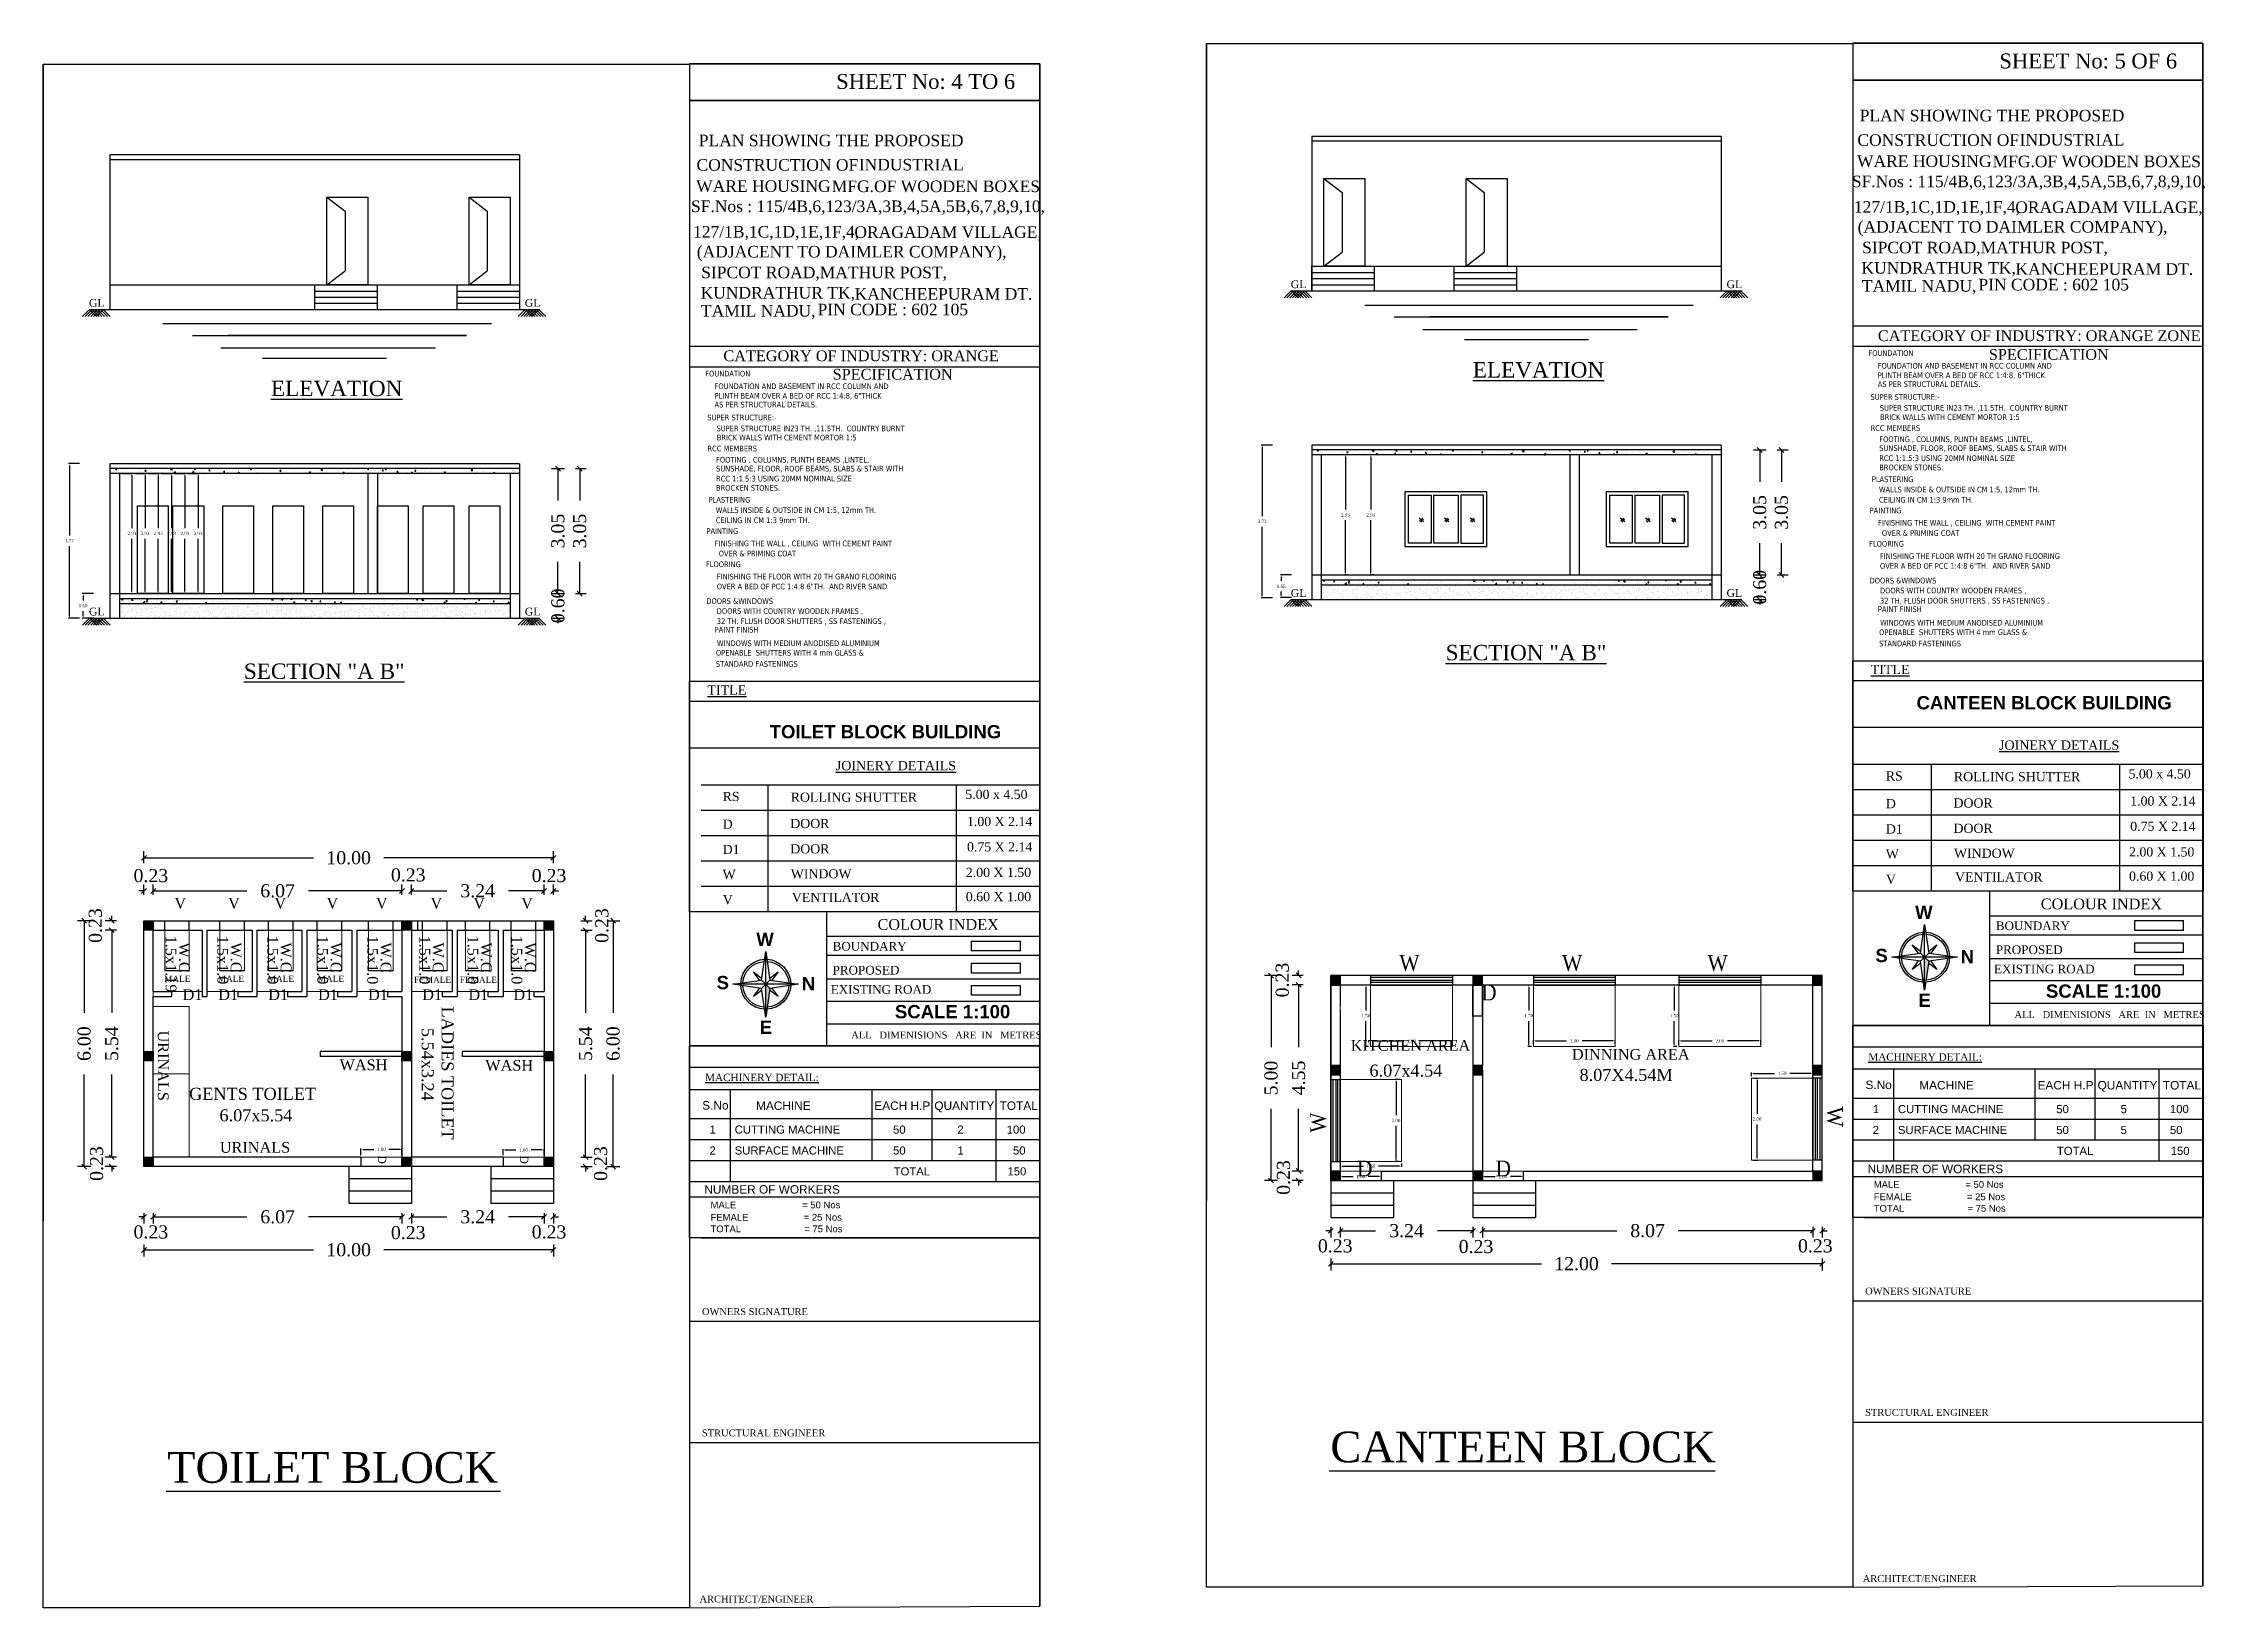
# Model space of a CAD drawing. Header units: metres. Extents: x 31037 to 31490, y -4422 to -3483.
# Drawn here: x 31163.5 to 31216.3, y -4215.4 to -4177.2 of the extents above; entities that cross this region are included whole.
import ezdxf
from ezdxf.enums import TextEntityAlignment as Align

# ---------------------------------------------------------------- set-up
doc = ezdxf.new("R2010")
doc.units = ezdxf.units.M
doc.header["$LTSCALE"] = 30
doc.header["$MEASUREMENT"] = 0
doc.header["$PDMODE"] = 34
for name, pattern in [('CENTER', [2, 1.25, -0.25, 0.25, -0.25]), ('DASHED2', [0.375, 0.25, -0.125]), ('HIDDEN', [0.375, 0.25, -0.125])]:
    doc.linetypes.add(name, pattern=pattern)
doc.layers.get('0').update_dxf_attribs({"color": 30, "lineweight": 40})
for name, color, linetype in [('BLK_2_FLR_0_BLT_UP_AREA', 1, 'Continuous'), ('BLK_2_FLR_0_CARPET_AREA', 10, 'Continuous'), ('BLK_2_FLR_0_EXIT_WIDTH_DOOR', 2, 'Continuous'), ('BLK_2_FLR_0_KITCHEN_1', 1, 'Continuous'), ('BLK_2_FLR_0_KITCHEN_1_LIGHT_VENTILATION_1', 1, 'Continuous'), ('BLK_2_FLR_0_REGULAR_ROOM_1', 117, 'Continuous'), ('BLK_2_FLR_0_ROOM_1_LIGHT_VENTILATION_1', 3, 'Continuous'), ('BLK_2_HT_OF_BLDG', 5, 'Continuous'), ('BLK_2_PLINTH_HEIGHT', 7, 'Continuous'), ('BLK_3_FLR_0_BLT_UP_AREA', 1, 'Continuous'), ('BLK_3_FLR_0_CARPET_AREA', 10, 'Continuous'), ('BLK_3_FLR_0_EXIT_WIDTH_DOOR', 2, 'Continuous'), ('BLK_3_FLR_0_SP_WC', 1, 'Continuous'), ('BLK_3_FLR_0_WATER_CLOSET', 1, 'Continuous'), ('BLK_3_HT_OF_BLDG', 5, 'Continuous'), ('BLK_3_PLINTH_HEIGHT', 7, 'Continuous'), ('CEN-LI', 7, 'CENTER'), ('FURNITURE', 2, 'HIDDEN'), ('LE', 3, 'Continuous'), ('txt', 75, 'Continuous')]:
    doc.layers.add(name, color=color, linetype=linetype)
for name, color, linetype, lineweight in [('BLK_3_FLR_0_URINAL', 7, 'Continuous', 50), ('BLK_3_FLR_0_WASH', 7, 'Continuous', 50), ('DIM', 5, 'Continuous', 25), ('HAT', 8, 'Continuous', 18), ('JSC-K-Text 2', 7, 'Continuous', 20), ('JSC-L-Text 3', 7, 'Continuous', 20), ('JSC-S-Joinerys', 126, 'Continuous', 18), ('Layer3', 7, 'DASHED2', 25), ('TEXT', 11, 'Continuous', 30), ('TOILET_VENTILATION', 6, 'Continuous', 40), ('WINDOW', 3, 'Continuous', 30)]:
    doc.layers.add(name, color=color, linetype=linetype, lineweight=lineweight)
doc.styles.add('15', font='times.ttf', dxfattribs={"width": 0.9, "height": 1.5})
doc.styles.add('DIM', font='times.ttf')
doc.styles.add('JSC-Tahoma', font='tahoma.ttf')
doc.styles.add('off_name', font='arialbd.ttf')
doc.styles.add('RAM', font='dutchi.ttf')
doc.styles.add('ROMANC', font='times.ttf')
doc.styles.get("Standard").update_dxf_attribs({"font": 'times.ttf', "height": 0.05})
doc.styles.add('style2', font='arial.ttf')
doc.dimstyles.new('Standard$0', dxfattribs={"dimtxt": 0.08, "dimasz": 0.05, "dimexe": 0.02, "dimexo": 0.05, "dimgap": 0.09, "dimtad": 0, "dimtih": 1, "dimtoh": 1, "dimzin": 0, "dimdsep": 46, "dimtxsty": 'Standard', "dimcen": 0.09, "dimclrd": 7, "dimclre": 7, "dimclrt": 7, "dimadec": 0, "dimazin": 0, "dimtfac": 1, "dimtofl": 0, "dimtmove": 0, "dimatfit": 3, "dimfxl": 0, "dimtolj": 1, "dimtzin": 0, "dimarcsym": 0})

msp = doc.modelspace()

# ---------------------------------------------------------------- texts
at = {"color": 0, "lineweight": 25}
for s, height, p in [('CATEGORY OF INDUSTRY: ORANGE ZONE', 0.2623825, (31208.29432, -4184.46298)), ('CATEGORY OF INDUSTRY: ORANGE ', 0.2623825, (31180.10415, -4184.95407)), ('SPECIFICATION', 0.2623825, (31211.00327, -4184.92083)), ('SPECIFICATION', 0.2623825, (31182.77162, -4185.40407)), ('RS', 0.22353, (31208.48892, -4195.18983)), ('5.00 x 4.50', 0.22353, (31214.41406, -4195.13836)), ('RS', 0.22353, (31180.08559, -4195.69)), ('ROLLING SHUTTER', 0.22353, (31181.74758, -4195.70728)), ('5.00 x 4.50', 0.22353, (31186.01073, -4195.63853)), ('ROLLING SHUTTER', 0.22353, (31210.15091, -4195.20711)), ('D', 0.22353, (31208.48907, -4195.86473)), ('DOOR', 0.22353, (31210.1398, -4195.8492)), ('1.00 X 2.14', 0.22353, (31214.45557, -4195.80039)), ('D', 0.22353, (31180.08574, -4196.3649)), ('DOOR', 0.22353, (31181.73647, -4196.34937)), ('1.00 X 2.14', 0.22353, (31186.05224, -4196.30056)), ('D1', 0.22353, (31208.48907, -4196.48274)), ('DOOR', 0.22353, (31210.1398, -4196.46721)), ('0.75 X 2.14', 0.22353, (31214.45557, -4196.4184)), ('D1', 0.22353, (31180.08574, -4196.98291)), ('DOOR', 0.22353, (31181.73647, -4196.96738)), ('0.75 X 2.14', 0.22353, (31186.05224, -4196.91857)), ('W', 0.22353, (31208.4869, -4197.09159)), ('WINDOW', 0.22353, (31210.15323, -4197.07605)), ('2.00 X 1.50', 0.22353, (31214.42743, -4197.04265)), ('W', 0.22353, (31180.08357, -4197.59176)), ('WINDOW', 0.22353, (31181.7499, -4197.57622)), ('2.00 X 1.50', 0.22353, (31186.0241, -4197.54282)), ('V', 0.22353, (31208.49068, -4197.70762)), ('  VENTILATOR  ', 0.22353, (31210.00937, -4197.65369)), ('0.60 X 1.00', 0.22353, (31214.42702, -4197.63479)), ('V', 0.22353, (31180.08735, -4198.20779)), ('  VENTILATOR  ', 0.22353, (31181.60603, -4198.15387)), ('0.60 X 1.00', 0.22353, (31186.02369, -4198.13496)), ('%%UMACHINERY DETAIL:', 0.1801697, (31179.65699, -4202.52703)), ('%%UMACHINERY DETAIL:', 0.1801697, (31208.06032, -4202.02686))]:
    msp.add_text(s, height=height, dxfattribs=at).set_placement(p)
for s, height, p in [('%%UTITLE', 0.226376, (31180.18923, -4192.97875)), ('%%UTITLE', 0.226376, (31208.59256, -4192.47858)), ('%%UJOINERY DETAILS', 0.2263762, (31212.71938, -4194.32479)), ('%%UJOINERY DETAILS', 0.2263762, (31184.31605, -4194.82496))]:
    msp.add_text(s, height=height, dxfattribs=at).set_placement(p, align=Align.MIDDLE)
at = {"color": 0, "lineweight": 25, "style": 'off_name'}
for s, height, p in [('CANTEEN BLOCK BUILDING', 0.3237536, (31209.2375, -4193.4522)), ('TOILET BLOCK BUILDING', 0.3237536, (31181.23393, -4194.15904)), ('W', 0.32375, (31209.20269, -4198.56549)), ('W', 0.32375, (31180.90691, -4199.22611)), ('S', 0.32375, (31208.23394, -4199.62168)), ('N', 0.32375, (31210.31365, -4199.64967)), ('S', 0.32375, (31179.93817, -4200.28229)), ('N', 0.32375, (31182.01788, -4200.31028)), ('E', 0.32375, (31209.28521, -4200.71388)), ('E', 0.32375, (31180.98943, -4201.37449))]:
    msp.add_text(s, height=height, dxfattribs=at).set_placement(p)
at = {"color": 0, "lineweight": 25}
for p in [(31212.27105, -4198.41132), (31183.86772, -4198.91149)]:
    msp.add_text('COLOUR INDEX', height=0.2623825, dxfattribs=at).set_placement(p, align=Align.BOTTOM_LEFT)
at = {"color": 0, "lineweight": 25, "style": 'off_name'}
for p in [(31212.39806, -4200.58719), (31184.29281, -4201.08944)]:
    msp.add_text('SCALE 1:100', height=0.3237536, dxfattribs=at).set_placement(p, align=Align.BOTTOM_LEFT)
at = {"layer": 'BLK_3_FLR_0_WATER_CLOSET', "color": 1, "char_height": 0.15, "width": 0.6350023, "attachment_point": 1}
for insert in [(31166.44822, -4199.95286), (31167.75822, -4199.95286), (31168.97822, -4199.95286), (31170.19822, -4199.95286)]:
    msp.add_mtext('MALE', dxfattribs=dict(at, insert=insert))
at = {"layer": 'BLK_3_FLR_0_WATER_CLOSET', "color": 2, "char_height": 0.15, "attachment_point": 1}
for insert, width in [((31172.54881, -4199.97817), 0.8907009), ((31173.66881, -4199.97817), 0.8810554)]:
    msp.add_mtext('FEMALE', dxfattribs=dict(at, insert=insert, width=width))
at = {"layer": 'DIM', "lineweight": 25, "char_height": 0.32, "attachment_point": 5, "rotation": 90, "style": 'DIM'}
for s, insert in [('\\A1;3.05', (31205.40908, -4188.64599)), ('\\A1;3.05', (31205.94035, -4188.64599)), ('\\A1;3.05', (31176.06395, -4189.10024)), ('\\A1;3.05', (31176.59523, -4189.10024)), ('\\A1;0.60', (31205.40908, -4190.47099)), ('\\A1;0.60', (31176.06395, -4190.92524)), ('\\A1;0.23', (31164.76966, -4198.72868)), ('\\A1;0.23', (31177.1378, -4198.72868)), ('\\A1;0.23', (31193.75134, -4200.05831)), ('\\A1;6.00', (31164.49555, -4201.61164)), ('\\A1;5.54', (31165.16752, -4201.61164)), ('\\A1;5.54', (31176.73994, -4201.61164)), ('\\A1;6.00', (31177.41191, -4201.61164)), ('\\A1;5.00', (31193.47722, -4202.45153)), ('\\A1;4.55', (31194.14919, -4202.44844)), ('\\A1;0.23', (31164.80018, -4204.53817)), ('\\A1;0.23', (31177.10728, -4204.53817)), ('\\A1;0.23', (31193.78185, -4204.87806))]:
    msp.add_mtext(s, dxfattribs=dict(at, insert=insert))
at = {"layer": 'DIM', "lineweight": 25, "char_height": 0.32, "attachment_point": 5, "style": 'DIM'}
for s, insert in [('\\A1;10.00', (31170.95373, -4197.07685)), ('\\A1;0.23', (31166.12315, -4197.51214)), ('\\A1;0.23', (31172.40795, -4197.49575)), ('\\A1;0.23', (31175.84582, -4197.51172)), ('\\A1;6.07', (31169.21873, -4197.88285)), ('\\A1;3.24', (31174.10373, -4197.88285)), ('\\A1;0.23', (31166.12315, -4206.21002)), ('\\A1;6.07', (31169.21873, -4205.83931)), ('\\A1;0.23', (31172.40795, -4206.22641)), ('\\A1;3.24', (31174.10373, -4205.83931)), ('\\A1;0.23', (31175.84582, -4206.21044)), ('\\A1;3.24', (31196.7854, -4206.1792)), ('\\A1;8.07', (31202.6704, -4206.1792)), ('\\A1;10.00', (31170.95373, -4206.64531)), ('\\A1;0.23', (31195.04331, -4206.55032)), ('\\A1;0.23', (31198.48118, -4206.5663)), ('\\A1;0.23', (31206.76599, -4206.54991)), ('\\A1;12.00', (31200.9354, -4206.9852))]:
    msp.add_mtext(s, dxfattribs=dict(at, insert=insert))
at = {"layer": 'JSC-K-Text 2', "color": 0, "lineweight": 25, "style": 'JSC-Tahoma'}
for s, p in [('AS PER STRUCTURAL DETAILS.', (31208.29068, -4185.58257)), ('FOUNDATION AND BASEMENT IN RCC COLUMN AND ', (31208.29068, -4185.13441)), ('PLINTH BEAM OVER A BED OF RCC 1:4:8, 6"THICK ', (31208.29068, -4185.36798)), ('AS PER STRUCTURAL DETAILS.', (31179.88735, -4186.08275)), ('FOUNDATION AND BASEMENT IN RCC COLUMN AND ', (31179.88735, -4185.63458)), ('PLINTH BEAM OVER A BED OF RCC 1:4:8, 6"THICK ', (31179.88735, -4185.86815)), ('SUPER STRUCTURE IN23 TH. ,11.5TH.  COUNTRY BURNT', (31179.93688, -4186.66427)), ('SUPER STRUCTURE IN23 TH. ,11.5TH.  COUNTRY BURNT', (31208.34021, -4186.16409)), (' BRICK WALLS WITH CEMENT MORTOR 1:5', (31208.29446, -4186.38798)), (' BRICK WALLS WITH CEMENT MORTOR 1:5', (31179.89113, -4186.88815)), ('SUNSHADE, FLOOR, ROOF BEAMS, SLABS & STAIR WITH', (31208.32702, -4187.14526)), ('FOOTING , COLUMNS, PLINTH BEAMS ,LINTEL,', (31208.32702, -4186.92848)), ('SUNSHADE, FLOOR, ROOF BEAMS, SLABS & STAIR WITH', (31179.92369, -4187.64543)), ('FOOTING , COLUMNS, PLINTH BEAMS ,LINTEL,', (31179.92369, -4187.42865)), ('RCC 1:1.5:3 USING 20MM NOMINAL SIZE', (31208.32702, -4187.38953)), ('BROCKEN STONES.', (31208.32702, -4187.61566)), ('RCC 1:1.5:3 USING 20MM NOMINAL SIZE', (31179.92369, -4187.8897)), ('BROCKEN STONES.', (31179.92369, -4188.11583)), ('WALLS INSIDE & OUTSIDE IN CM 1:5, 12mm TH.', (31208.32021, -4188.15647)), ('WALLS INSIDE & OUTSIDE IN CM 1:5, 12mm TH.', (31179.91687, -4188.65664)), ('CEILING IN CM 1:3 9mm TH.', (31208.32021, -4188.40587)), ('CEILING IN CM 1:3 9mm TH.', (31179.91687, -4188.90604)), ('FINISHING THE WALL , CEILING  WITH CEMENT PAINT', (31208.29766, -4188.96943)), (' OVER & PRIMING COAT', (31208.34074, -4189.21766)), ('FINISHING THE WALL , CEILING  WITH CEMENT PAINT', (31179.89433, -4189.4696)), (' OVER & PRIMING COAT', (31179.93741, -4189.71783)), ('FINISHING THE FLOOR WITH 20 TH GRANO FLOORING', (31208.34508, -4189.78026)), ('FINISHING THE FLOOR WITH 20 TH GRANO FLOORING', (31179.94175, -4190.28043)), ('OVER A BED OF PCC 1:4:8 6"TH.  AND RIVER SAND', (31208.34508, -4190.02158)), ('OVER A BED OF PCC 1:4:8 6"TH.  AND RIVER SAND', (31179.94175, -4190.52175)), (' 32 TH. FLUSH DOOR SHUTTERS , SS FASTENINGS ,', (31208.29274, -4190.86845)), ('DOORS WITH COUNTRY WOODEN FRAMES ,', (31208.34508, -4190.62055)), (' 32 TH. FLUSH DOOR SHUTTERS , SS FASTENINGS ,', (31179.88941, -4191.36862)), ('DOORS WITH COUNTRY WOODEN FRAMES ,', (31179.94175, -4191.12072)), ('PAINT FINISH', (31208.29274, -4191.07669)), ('WINDOWS WITH MEDIUM ANODISED ALUMINIUM ', (31208.34952, -4191.40782)), ('PAINT FINISH', (31179.88941, -4191.57686)), ('WINDOWS WITH MEDIUM ANODISED ALUMINIUM ', (31179.94619, -4191.90799)), ('OPENABLE  SHUTTERS WITH 4 mm GLASS & ', (31208.3239, -4191.639)), ('STANDARD FASTENINGS', (31208.3239, -4191.91331)), ('OPENABLE  SHUTTERS WITH 4 mm GLASS & ', (31179.92057, -4192.13917)), ('STANDARD FASTENINGS', (31179.92057, -4192.41348))]:
    msp.add_text(s, height=0.1382876, dxfattribs=at).set_placement(p)
at = {"layer": 'JSC-L-Text 3', "color": 0, "lineweight": 25, "style": 'JSC-Tahoma'}
for s, height, p in [('FOUNDATION', 0.138288, (31208.06303, -4184.82635)), ('FOUNDATION', 0.138288, (31179.6597, -4185.32653)), ('SUPER STRUCTURE:-', 0.1382876, (31208.11302, -4185.89676)), ('SUPER STRUCTURE:-', 0.1382876, (31179.70968, -4186.39693)), ('RCC MEMBERS', 0.1382876, (31208.11688, -4186.65441)), ('RCC MEMBERS', 0.1382876, (31179.71355, -4187.15459)), ('PLASTERING', 0.138288, (31208.14573, -4187.90576)), ('PLASTERING', 0.138288, (31179.7424, -4188.40593)), ('PAINTING', 0.138288, (31208.09276, -4188.66908)), ('PAINTING', 0.138288, (31179.68943, -4189.16925)), (' FLOORING', 0.138288, (31208.02767, -4189.47991)), (' FLOORING', 0.138288, (31179.62434, -4189.98008)), ('DOORS &WINDOWS', 0.1382876, (31179.68752, -4190.87852)), ('DOORS &WINDOWS', 0.1382876, (31208.09085, -4190.37835))]:
    msp.add_text(s, height=height, dxfattribs=at).set_placement(p)
at = {"layer": 'LE', "color": 0, "linetype": 'ByBlock', "lineweight": 25, "style": 'RAM'}
for s, height, p in [('SHEET No: 5 OF 6', 0.3642056, (31211.26143, -4177.8081, 0.12473)), ('SHEET No: 4 TO 6', 0.3642056, (31182.8581, -4178.30827, 0.12473)), ('OWNERS SIGNATURE', 0.169014, (31207.98374, -4207.73496)), ('OWNERS SIGNATURE', 0.169014, (31179.58041, -4208.23513)), ('STRUCTURAL ENGINEER', 0.169014, (31207.98191, -4210.69652)), ('STRUCTURAL ENGINEER', 0.169014, (31179.57858, -4211.19669)), ('ARCHITECT/ENGINEER', 0.169014, (31207.92395, -4214.75177)), ('ARCHITECT/ENGINEER', 0.169014, (31179.52062, -4215.25194))]:
    msp.add_text(s, height=height, dxfattribs=at).set_placement(p)
for s, height, p in [('BOUNDARY', 0.211267, (31211.1732, -4198.90352)), ('BOUNDARY', 0.211267, (31182.76987, -4199.40369)), ('PROPOSED', 0.211267, (31182.76987, -4199.98715)), ('EXISTING ROAD', 0.2112675, (31211.12888, -4199.95766)), ('PROPOSED', 0.211267, (31211.1732, -4199.48698)), ('EXISTING ROAD', 0.2112675, (31182.72555, -4200.45783)), ('ALL   DIMENISIONS   ARE  IN   METRES', 0.169014, (31211.62951, -4201.03557)), ('ALL   DIMENISIONS   ARE  IN   METRES', 0.169014, (31183.22618, -4201.53575))]:
    msp.add_text(s, height=height, dxfattribs=at).set_placement(p, align=Align.BOTTOM_LEFT)
at = {"layer": 'TEXT', "color": 0, "lineweight": 25}
for s, p in [('PLAN SHOWING THE PROPOSED ', (31207.84965, -4179.10038)), ('PLAN SHOWING THE PROPOSED ', (31207.84965, -4179.10038)), ('PLAN SHOWING THE PROPOSED ', (31207.84965, -4179.10038)), ('PLAN SHOWING THE PROPOSED ', (31207.84965, -4179.10038)), ('PLAN SHOWING THE PROPOSED ', (31179.50381, -4179.70799)), ('PLAN SHOWING THE PROPOSED ', (31179.50381, -4179.70799)), ('PLAN SHOWING THE PROPOSED ', (31179.50381, -4179.70799)), ('PLAN SHOWING THE PROPOSED ', (31179.50381, -4179.70799)), ('CONSTRUCTION OF ', (31207.79368, -4179.69762)), ('CONSTRUCTION OF ', (31207.79368, -4179.69762)), ('CONSTRUCTION OF ', (31207.79368, -4179.69762)), ('CONSTRUCTION OF ', (31207.79368, -4179.69762)), ('INDUSTRIAL  ', (31211.7559, -4179.69002)), ('CONSTRUCTION OF ', (31179.44784, -4180.30523)), ('CONSTRUCTION OF ', (31179.44784, -4180.30523)), ('CONSTRUCTION OF ', (31179.44784, -4180.30523)), ('CONSTRUCTION OF ', (31179.44784, -4180.30523)), ('INDUSTRIAL  ', (31183.41006, -4180.29763)), ('WARE HOUSING  ', (31207.78458, -4180.21352)), ('WARE HOUSING  ', (31207.78458, -4180.21352)), ('MFG.OF WOODEN BOXES', (31211.09497, -4180.21867)), ('MFG.OF WOODEN BOXES', (31211.09497, -4180.21867)), ('WARE HOUSING  ', (31179.43873, -4180.82114)), ('WARE HOUSING  ', (31179.43873, -4180.82114)), ('MFG.OF WOODEN BOXES', (31182.74913, -4180.82628)), ('MFG.OF WOODEN BOXES', (31182.74913, -4180.82628)), ('SF.Nos : 115/4B,6,123/3A,3B,4,5A,5B,6,7,8,9,10,', (31207.6577, -4180.70679)), ('SF.Nos : 115/4B,6,123/3A,3B,4,5A,5B,6,7,8,9,10,', (31179.31186, -4181.3144)), ('127/1B,1C,1D,1E,1F,4,', (31207.70846, -4181.32903)), ('ORAGADAM VILLAGE,', (31211.6479, -4181.33685)), ('127/1B,1C,1D,1E,1F,4,', (31179.36262, -4181.93664)), ('ORAGADAM VILLAGE,', (31183.30206, -4181.94446)), ('(ADJACENT TO DAIMLER COMPANY),', (31207.79952, -4181.81497)), ('(ADJACENT TO DAIMLER COMPANY),', (31207.79952, -4181.81497)), ('(ADJACENT TO DAIMLER COMPANY),', (31179.45368, -4182.42258)), ('(ADJACENT TO DAIMLER COMPANY),', (31179.45368, -4182.42258)), ('SIPCOT ROAD,MATHUR POST,', (31207.90813, -4182.32114)), ('SIPCOT ROAD,MATHUR POST,', (31207.90813, -4182.32114)), ('SIPCOT ROAD,MATHUR POST,', (31179.56229, -4182.92876)), ('SIPCOT ROAD,MATHUR POST,', (31179.56229, -4182.92876)), ('KUNDRATHUR TK,', (31207.8921, -4182.81803)), ('KUNDRATHUR TK,', (31207.8921, -4182.81803)), ('KANCHEEPURAM DT.', (31211.65325, -4182.84615)), ('KANCHEEPURAM DT.', (31211.65325, -4182.84615)), ('KUNDRATHUR TK,', (31179.54626, -4183.42564)), ('KUNDRATHUR TK,', (31179.54626, -4183.42564)), ('KANCHEEPURAM DT.', (31183.30741, -4183.45376)), ('KANCHEEPURAM DT.', (31183.30741, -4183.45376)), ('TAMIL NADU,', (31207.90151, -4183.25786)), ('TAMIL NADU,', (31207.90151, -4183.25786)), ('PIN CODE : 602 105', (31210.74903, -4183.2261)), ('PIN CODE : 602 105', (31210.74903, -4183.2261)), ('TAMIL NADU,', (31179.55567, -4183.86547)), ('TAMIL NADU,', (31179.55567, -4183.86547)), ('PIN CODE : 602 105', (31182.40319, -4183.83371)), ('PIN CODE : 602 105', (31182.40319, -4183.83371))]:
    msp.add_text(s, height=0.2826064, dxfattribs=at).set_placement(p)
at = {"layer": 'TEXT', "color": 0, "linetype": 'ByBlock', "lineweight": 25, "style": 'RAM'}
for p in [(31193.95724, -4183.17154), (31204.59919, -4183.17154), (31164.61212, -4183.62579), (31175.25407, -4183.62579), (31193.95724, -4190.70594), (31204.59919, -4190.70594), (31164.61212, -4191.16019), (31175.25407, -4191.16019)]:
    msp.add_text('GL', height=0.18948, dxfattribs=at).set_placement(p)
at = {"layer": 'TEXT', "color": 0, "lineweight": 25}
for s, height, style, p in [('%%UELEVATION', 0.375, 'DIM', (31169.05533, -4185.80692)), ('%%UELEVATION', 0.375, 'DIM', (31198.40046, -4185.35267)), ('%%USECTION "A B"', 0.375, 'DIM', (31168.39427, -4192.70822, -0.00003)), ('%%USECTION "A B"', 0.375, 'DIM', (31197.73939, -4192.25397, -0.00003)), ('V', 0.2625, 'DIM', (31166.6991, -4198.31486)), ('V', 0.2625, 'DIM', (31168.00915, -4198.31486)), ('V', 0.2625, 'DIM', (31169.14075, -4198.31486)), ('V', 0.2625, 'DIM', (31170.41274, -4198.31486)), ('V', 0.2625, 'DIM', (31171.61832, -4198.31486)), ('V', 0.2625, 'DIM', (31172.9509, -4198.31486)), ('V', 0.2625, 'DIM', (31173.99681, -4198.31486)), ('V', 0.2625, 'DIM', (31175.16647, -4198.31486)), ('D1', 0.2625, 'DIM', (31166.89793, -4200.5474)), ('D1', 0.2625, 'DIM', (31167.76793, -4200.5474)), ('D1', 0.2625, 'DIM', (31168.98793, -4200.5474)), ('D1', 0.2625, 'DIM', (31170.20793, -4200.5474)), ('D1', 0.2625, 'DIM', (31171.42793, -4200.5474)), ('D1', 0.2625, 'DIM', (31172.74897, -4200.5474)), ('D1', 0.2625, 'DIM', (31173.87793, -4200.5474)), ('D1', 0.2625, 'DIM', (31174.97651, -4200.5474)), ('   KITCHEN AREA', 0.2625, 'DIM', (31195.12395, -4201.78522)), ('DINNING AREA', 0.2625, 'DIM', (31200.82173, -4202.00458)), ('WASH', 0.2625, 'DIM', (31170.7311, -4202.25984)), ('WASH', 0.2625, 'DIM', (31174.29087, -4202.27161)), ('6.07x4.54', 0.294532, 'ROMANC', (31195.8796, -4202.41621)), ('8.07X4.54M', 0.294532, 'ROMANC', (31201.00776, -4202.52177)), ('GENTS TOILET', 0.2945315, 'ROMANC', (31167.05749, -4202.98381)), ('S.No', 0.207092, 'style2', (31207.99037, -4202.72039)), ('MACHINE', 0.207092, 'style2', (31209.30398, -4202.72927)), ('EACH H.P', 0.207092, 'style2', (31212.19219, -4202.72927)), ('QUANTITY', 0.207092, 'style2', (31213.65779, -4202.72927)), ('TOTAL', 0.207092, 'style2', (31215.25179, -4202.72927)), ('6.07x5.54', 0.294532, 'ROMANC', (31167.79934, -4203.50696)), ('S.No', 0.207092, 'style2', (31179.58704, -4203.22056)), ('MACHINE', 0.207092, 'style2', (31180.90065, -4203.22944)), ('EACH H.P', 0.207092, 'style2', (31183.78886, -4203.22944)), ('QUANTITY', 0.207092, 'style2', (31185.25446, -4203.22944)), ('TOTAL', 0.207092, 'style2', (31186.84846, -4203.22944)), ('1', 0.19754, 'style2', (31208.16718, -4203.30737)), ('CUTTING MACHINE ', 0.197542, 'style2', (31208.78256, -4203.30737)), ('50', 0.197542, 'style2', (31212.64979, -4203.30737)), ('5', 0.19754, 'style2', (31214.22058, -4203.30737)), ('100', 0.197542, 'style2', (31215.42508, -4203.30737)), ('1', 0.19754, 'style2', (31179.76385, -4203.80754)), ('CUTTING MACHINE ', 0.197542, 'style2', (31180.37923, -4203.80754)), ('50', 0.197542, 'style2', (31184.24645, -4203.80754)), ('2', 0.19754, 'style2', (31185.81725, -4203.80754)), ('100', 0.197542, 'style2', (31187.02174, -4203.80754)), ('2', 0.19754, 'style2', (31208.16718, -4203.8173)), ('SURFACE MACHINE', 0.197542, 'style2', (31208.78256, -4203.8173)), ('50', 0.197542, 'style2', (31212.64979, -4203.8173)), ('5', 0.19754, 'style2', (31214.22058, -4203.8173)), ('50', 0.197542, 'style2', (31215.42508, -4203.8173)), ('URINALS', 0.2625, 'DIM', (31167.80796, -4204.27439)), ('2', 0.19754, 'style2', (31179.76385, -4204.31747)), ('SURFACE MACHINE', 0.197542, 'style2', (31180.37923, -4204.31747)), ('50', 0.197542, 'style2', (31184.24645, -4204.31747)), ('1', 0.19754, 'style2', (31185.81725, -4204.31747)), ('  50', 0.197542, 'style2', (31187.02174, -4204.31747)), ('TOTAL', 0.197542, 'style2', (31212.66488, -4204.32724)), ('150', 0.197542, 'style2', (31215.44334, -4204.32724)), ('TOTAL', 0.197542, 'style2', (31184.26155, -4204.82741)), ('150', 0.197542, 'style2', (31187.04001, -4204.82741)), ('NUMBER OF WORKERS', 0.2070919, 'style2', (31208.04145, -4204.77305)), ('MALE                         = 50 Nos', 0.1656736, 'style2', (31208.19262, -4205.13055)), ('NUMBER OF WORKERS', 0.2070919, 'style2', (31179.63812, -4205.27322)), ('MALE                         = 50 Nos', 0.1656736, 'style2', (31179.78929, -4205.63072)), ('FEMALE                     = 25 Nos', 0.1656736, 'style2', (31208.19262, -4205.43187)), ('TOTAL                        = 75 Nos', 0.1656736, 'style2', (31179.78929, -4206.21403)), ('FEMALE                     = 25 Nos', 0.1656736, 'style2', (31179.78929, -4205.93204)), ('TOTAL                        = 75 Nos', 0.1656736, 'style2', (31208.19262, -4205.71386)), ('CANTEEN BLOCK', 0.75, 'ROMANC', (31194.92477, -4211.82964)), ('TOILET BLOCK', 0.75, 'ROMANC', (31166.52144, -4212.32981))]:
    msp.add_text(s, height=height, dxfattribs=dict(at, style=style)).set_placement(p)
for s, height, style, p in [('1.5x1.19', 0.2625, 'DIM', (31166.48579, -4198.97372)), ('W.C', 0.2625, 'DIM', (31166.81201, -4199.14074)), ('1.5x1.0', 0.2625, 'DIM', (31167.74773, -4198.97372)), ('W.C', 0.2625, 'DIM', (31168.07395, -4199.14074)), ('1.5x1.0', 0.2625, 'DIM', (31168.96773, -4198.97372)), ('W.C', 0.2625, 'DIM', (31169.29395, -4199.14074)), ('1.5x1.0', 0.2625, 'DIM', (31170.18773, -4198.97372)), ('W.C', 0.2625, 'DIM', (31170.51395, -4199.14074)), ('1.5x1.0', 0.2625, 'DIM', (31171.40773, -4198.97372)), ('W.C', 0.2625, 'DIM', (31171.73395, -4199.14074)), ('1.5x1.0', 0.2625, 'DIM', (31172.68196, -4198.97372)), ('W.C', 0.2625, 'DIM', (31173.00819, -4199.14074)), ('1.5x1.0', 0.2625, 'DIM', (31173.85773, -4198.97372)), ('W.C', 0.2625, 'DIM', (31174.18395, -4199.14074)), ('1.5x1.0', 0.2625, 'DIM', (31174.93162, -4198.97372)), ('W.C', 0.2625, 'DIM', (31175.25784, -4199.14074)), ('LADIES TOILET', 0.2945315, 'ROMANC', (31173.22195, -4200.70682)), ('URINALS', 0.2625, 'DIM', (31166.29447, -4201.29065)), ('5.54x3.24', 0.294532, 'ROMANC', (31172.73627, -4201.22612))]:
    msp.add_text(s, height=height, rotation=270, dxfattribs=dict(at, style=style)).set_placement(p)
at = {"layer": 'TEXT', "color": 0, "linetype": 'ByBlock', "lineweight": 25, "ltscale": 3, "style": '15', "width": 0.9}
for s, p in [('W', (31196.60658, -4199.83444)), ('W', (31200.58108, -4199.83444)), ('W', (31204.1329, -4199.83444)), ('D', (31198.60464, -4200.55622)), ('D', (31195.57403, -4204.85104)), ('D', (31198.95679, -4204.85104))]:
    msp.add_text(s, height=0.3861, dxfattribs=at).set_placement(p)
for s, height, rotation, p in [('W', 0.3861, 90, (31194.81832, -4203.78801)), ('W', 0.3861, 270, (31207.05249, -4203.15036)), ('D', 0.2, 270, (31171.67061, -4204.3466)), ('D', 0.2, 270, (31175.14061, -4204.3466))]:
    msp.add_text(s, height=height, rotation=rotation, dxfattribs=at).set_placement(p)

# ---------------------------------------------------------------- blocks, each defined once
blk = doc.blocks.new('_Oblique')
at = {"color": 0, "linetype": 'ByBlock', "lineweight": -2}
blk.add_line((-0.5, -0.5), (0.5, 0.5), dxfattribs=at)
blk = doc.blocks.new('*D111')
at = {"layer": 'BLK_3_FLR_0_EXIT_WIDTH_DOOR', "color": 2, "lineweight": -2}
for p, q in [((31171.254, -4204.332), (31171.254, -4204.171)), ((31171.304, -4204.191), (31171.569, -4204.191)), ((31172.204, -4204.191), (31171.938, -4204.191)), ((31172.254, -4204.332), (31172.254, -4204.171))]:
    blk.add_line(p, q, dxfattribs=at)
at = {"layer": 'BLK_3_FLR_0_EXIT_WIDTH_DOOR', "color": 2, "lineweight": 5}
for points in [[(31171.304, -4204.183), (31171.304, -4204.2), (31171.254, -4204.191)], [(31172.204, -4204.183), (31172.204, -4204.2), (31172.254, -4204.191)]]:
    blk.add_solid(points, dxfattribs=at)
at = {"layer": 'Defpoints', "color": 0, "lineweight": 5}
for p in [(31171.254, -4204.382), (31172.254, -4204.191), (31172.254, -4204.382)]:
    blk.add_point(p, dxfattribs=at)
at = {"layer": 'BLK_3_FLR_0_EXIT_WIDTH_DOOR', "color": 2, "lineweight": 5, "insert": (31171.754, -4204.191), "char_height": 0.08, "attachment_point": 5}
blk.add_mtext('\\A1;1.00', dxfattribs=at)
blk = doc.blocks.new('*D112')
at = {"layer": 'BLK_3_FLR_0_EXIT_WIDTH_DOOR', "color": 2, "lineweight": -2}
for p, q in [((31174.724, -4204.332), (31174.724, -4204.187)), ((31174.774, -4204.207), (31175.039, -4204.207)), ((31175.674, -4204.207), (31175.408, -4204.207)), ((31175.724, -4204.332), (31175.724, -4204.187))]:
    blk.add_line(p, q, dxfattribs=at)
at = {"layer": 'BLK_3_FLR_0_EXIT_WIDTH_DOOR', "color": 2, "lineweight": 5}
for points in [[(31174.774, -4204.199), (31174.774, -4204.216), (31174.724, -4204.207)], [(31175.674, -4204.199), (31175.674, -4204.216), (31175.724, -4204.207)]]:
    blk.add_solid(points, dxfattribs=at)
at = {"layer": 'Defpoints', "color": 0, "lineweight": 5}
for p in [(31174.724, -4204.382), (31175.724, -4204.207), (31175.724, -4204.382)]:
    blk.add_point(p, dxfattribs=at)
at = {"layer": 'BLK_3_FLR_0_EXIT_WIDTH_DOOR', "color": 2, "lineweight": 5, "insert": (31175.224, -4204.207), "char_height": 0.08, "attachment_point": 5}
blk.add_mtext('\\A1;1.00', dxfattribs=at)
blk = doc.blocks.new('*D113')
at = {"layer": 'BLK_3_HT_OF_BLDG', "color": 5, "lineweight": -2}
for p, q in [((31164.383, -4187.455), (31164.113, -4187.455)), ((31164.133, -4187.505), (31164.133, -4189.209)), ((31164.133, -4191.175), (31164.133, -4189.471)), ((31164.383, -4191.225), (31164.113, -4191.225))]:
    blk.add_line(p, q, dxfattribs=at)
at = {"layer": 'BLK_3_HT_OF_BLDG', "color": 5, "lineweight": 5}
for points in [[(31164.125, -4187.505), (31164.141, -4187.505), (31164.133, -4187.455)], [(31164.125, -4191.175), (31164.141, -4191.175), (31164.133, -4191.225)]]:
    blk.add_solid(points, dxfattribs=at)
at = {"layer": 'Defpoints', "color": 0, "lineweight": 5}
for p in [(31164.133, -4187.455), (31165.896, -4187.455), (31165.896, -4191.225)]:
    blk.add_point(p, dxfattribs=at)
at = {"layer": 'BLK_3_HT_OF_BLDG', "color": 5, "lineweight": 5, "insert": (31164.133, -4189.34), "char_height": 0.08, "attachment_point": 5}
blk.add_mtext('\\A1;3.77', dxfattribs=at)
blk = doc.blocks.new('*D114')
at = {"layer": 'BLK_3_PLINTH_HEIGHT', "color": 7, "lineweight": -2}
for p, q in [((31164.719, -4190.625), (31164.449, -4190.625)), ((31164.469, -4190.675), (31164.469, -4190.794)), ((31164.719, -4191.225), (31164.449, -4191.225)), ((31164.469, -4191.175), (31164.469, -4191.056))]:
    blk.add_line(p, q, dxfattribs=at)
at = {"layer": 'BLK_3_PLINTH_HEIGHT', "color": 7, "lineweight": 5}
for points in [[(31164.461, -4190.675), (31164.478, -4190.675), (31164.469, -4190.625)], [(31164.461, -4191.175), (31164.478, -4191.175), (31164.469, -4191.225)]]:
    blk.add_solid(points, dxfattribs=at)
at = {"layer": 'Defpoints', "color": 0, "lineweight": 5}
for p in [(31164.469, -4190.625), (31165.896, -4190.625), (31165.896, -4191.225)]:
    blk.add_point(p, dxfattribs=at)
at = {"layer": 'BLK_3_PLINTH_HEIGHT', "color": 7, "lineweight": 5, "insert": (31164.469, -4190.925), "char_height": 0.08, "attachment_point": 5}
blk.add_mtext('\\A1;0.60', dxfattribs=at)
blk = doc.blocks.new('*D115')
at = {"layer": 'BLK_3_FLR_0_WATER_CLOSET', "color": 1, "lineweight": -2}
for p, q in [((31165.407, -4187.695), (31165.677, -4187.695)), ((31165.657, -4187.745), (31165.657, -4189.029)), ((31165.657, -4190.575), (31165.657, -4189.291)), ((31165.407, -4190.625), (31165.677, -4190.625))]:
    blk.add_line(p, q, dxfattribs=at)
at = {"layer": 'BLK_3_FLR_0_WATER_CLOSET', "color": 1, "lineweight": 5}
for points in [[(31165.649, -4187.745), (31165.666, -4187.745), (31165.657, -4187.695)], [(31165.649, -4190.575), (31165.666, -4190.575), (31165.657, -4190.625)]]:
    blk.add_solid(points, dxfattribs=at)
at = {"layer": 'Defpoints', "color": 0, "lineweight": 5}
for p in [(31165.354, -4187.695), (31165.354, -4190.625), (31165.657, -4190.625)]:
    blk.add_point(p, dxfattribs=at)
at = {"layer": 'BLK_3_FLR_0_WATER_CLOSET', "color": 1, "lineweight": 5, "insert": (31165.657, -4189.16), "char_height": 0.08, "attachment_point": 5}
blk.add_mtext('\\A1;2.93', dxfattribs=at)
blk = doc.blocks.new('*D116')
at = {"layer": 'BLK_3_FLR_0_WATER_CLOSET', "color": 1, "lineweight": -2}
for p, q in [((31165.731, -4187.695), (31166.001, -4187.695)), ((31165.981, -4187.745), (31165.981, -4189.029)), ((31165.981, -4190.575), (31165.981, -4189.291)), ((31165.731, -4190.625), (31166.001, -4190.625))]:
    blk.add_line(p, q, dxfattribs=at)
at = {"layer": 'BLK_3_FLR_0_WATER_CLOSET', "color": 1, "lineweight": 5}
for points in [[(31165.973, -4187.745), (31165.99, -4187.745), (31165.981, -4187.695)], [(31165.973, -4190.575), (31165.99, -4190.575), (31165.981, -4190.625)]]:
    blk.add_solid(points, dxfattribs=at)
at = {"layer": 'Defpoints', "color": 0, "lineweight": 5}
for p in [(31165.677, -4187.695), (31165.677, -4190.625), (31165.981, -4190.625)]:
    blk.add_point(p, dxfattribs=at)
at = {"layer": 'BLK_3_FLR_0_WATER_CLOSET', "color": 1, "lineweight": 5, "insert": (31165.981, -4189.16), "char_height": 0.08, "attachment_point": 5}
blk.add_mtext('\\A1;2.93', dxfattribs=at)
blk = doc.blocks.new('*D117')
at = {"layer": 'BLK_3_FLR_0_WATER_CLOSET', "color": 1, "lineweight": -2}
for p, q in [((31166.055, -4187.695), (31166.325, -4187.695)), ((31166.305, -4187.745), (31166.305, -4189.029)), ((31166.305, -4190.575), (31166.305, -4189.291)), ((31166.055, -4190.625), (31166.325, -4190.625))]:
    blk.add_line(p, q, dxfattribs=at)
at = {"layer": 'BLK_3_FLR_0_WATER_CLOSET', "color": 1, "lineweight": 5}
for points in [[(31166.297, -4187.745), (31166.313, -4187.745), (31166.305, -4187.695)], [(31166.297, -4190.575), (31166.313, -4190.575), (31166.305, -4190.625)]]:
    blk.add_solid(points, dxfattribs=at)
at = {"layer": 'Defpoints', "color": 0, "lineweight": 5}
for p in [(31166.001, -4187.695), (31166.001, -4190.625), (31166.305, -4190.625)]:
    blk.add_point(p, dxfattribs=at)
at = {"layer": 'BLK_3_FLR_0_WATER_CLOSET', "color": 1, "lineweight": 5, "insert": (31166.305, -4189.16), "char_height": 0.08, "attachment_point": 5}
blk.add_mtext('\\A1;2.93', dxfattribs=at)
blk = doc.blocks.new('*D118')
at = {"layer": 'BLK_3_FLR_0_WATER_CLOSET', "color": 1, "lineweight": -2}
for p, q in [((31166.379, -4187.695), (31166.649, -4187.695)), ((31166.629, -4187.745), (31166.629, -4189.029)), ((31166.629, -4190.575), (31166.629, -4189.291)), ((31166.379, -4190.625), (31166.649, -4190.625))]:
    blk.add_line(p, q, dxfattribs=at)
at = {"layer": 'BLK_3_FLR_0_WATER_CLOSET', "color": 1, "lineweight": 5}
for points in [[(31166.62, -4187.745), (31166.637, -4187.745), (31166.629, -4187.695)], [(31166.62, -4190.575), (31166.637, -4190.575), (31166.629, -4190.625)]]:
    blk.add_solid(points, dxfattribs=at)
at = {"layer": 'Defpoints', "color": 0, "lineweight": 5}
for p in [(31166.325, -4187.695), (31166.325, -4190.625), (31166.629, -4190.625)]:
    blk.add_point(p, dxfattribs=at)
at = {"layer": 'BLK_3_FLR_0_WATER_CLOSET', "color": 1, "lineweight": 5, "insert": (31166.629, -4189.16), "char_height": 0.08, "attachment_point": 5}
blk.add_mtext('\\A1;2.93', dxfattribs=at)
blk = doc.blocks.new('*D119')
at = {"layer": 'BLK_3_FLR_0_WATER_CLOSET', "color": 2, "lineweight": -2}
for p, q in [((31166.703, -4187.695), (31166.973, -4187.695)), ((31166.953, -4187.745), (31166.953, -4189.029)), ((31166.953, -4190.575), (31166.953, -4189.291)), ((31166.703, -4190.625), (31166.973, -4190.625))]:
    blk.add_line(p, q, dxfattribs=at)
at = {"layer": 'BLK_3_FLR_0_WATER_CLOSET', "color": 2, "lineweight": 5}
for points in [[(31166.944, -4187.745), (31166.961, -4187.745), (31166.953, -4187.695)], [(31166.944, -4190.575), (31166.961, -4190.575), (31166.953, -4190.625)]]:
    blk.add_solid(points, dxfattribs=at)
at = {"layer": 'Defpoints', "color": 0, "lineweight": 5}
for p in [(31166.649, -4187.695), (31166.649, -4190.625), (31166.953, -4190.625)]:
    blk.add_point(p, dxfattribs=at)
at = {"layer": 'BLK_3_FLR_0_WATER_CLOSET', "color": 2, "lineweight": 5, "insert": (31166.953, -4189.16), "char_height": 0.08, "attachment_point": 5}
blk.add_mtext('\\A1;2.93', dxfattribs=at)
blk = doc.blocks.new('*D120')
at = {"layer": 'BLK_3_FLR_0_WATER_CLOSET', "color": 2, "lineweight": -2}
for p, q in [((31167.026, -4187.695), (31167.296, -4187.695)), ((31167.276, -4187.745), (31167.276, -4189.029)), ((31167.276, -4190.575), (31167.276, -4189.291)), ((31167.026, -4190.625), (31167.296, -4190.625))]:
    blk.add_line(p, q, dxfattribs=at)
at = {"layer": 'BLK_3_FLR_0_WATER_CLOSET', "color": 2, "lineweight": 5}
for points in [[(31167.268, -4187.745), (31167.285, -4187.745), (31167.276, -4187.695)], [(31167.268, -4190.575), (31167.285, -4190.575), (31167.276, -4190.625)]]:
    blk.add_solid(points, dxfattribs=at)
at = {"layer": 'Defpoints', "color": 0, "lineweight": 5}
for p in [(31166.973, -4187.695), (31166.973, -4190.625), (31167.276, -4190.625)]:
    blk.add_point(p, dxfattribs=at)
at = {"layer": 'BLK_3_FLR_0_WATER_CLOSET', "color": 2, "lineweight": 5, "insert": (31167.276, -4189.16), "char_height": 0.08, "attachment_point": 5}
blk.add_mtext('\\A1;2.93', dxfattribs=at)
blk = doc.blocks.new('*D121')
at = {"layer": 'BLK_2_FLR_0_ROOM_1_LIGHT_VENTILATION_1', "color": 232, "lineweight": -2}
for p, q in [((31199.832, -4200.182), (31199.749, -4200.182)), ((31199.769, -4200.232), (31199.769, -4200.801)), ((31199.769, -4201.632), (31199.769, -4201.062)), ((31199.832, -4201.682), (31199.749, -4201.682))]:
    blk.add_line(p, q, dxfattribs=at)
at = {"layer": 'BLK_2_FLR_0_ROOM_1_LIGHT_VENTILATION_1', "color": 232, "lineweight": 5}
for points in [[(31199.76, -4200.232), (31199.777, -4200.232), (31199.769, -4200.182)], [(31199.76, -4201.632), (31199.777, -4201.632), (31199.769, -4201.682)]]:
    blk.add_solid(points, dxfattribs=at)
at = {"layer": 'Defpoints', "color": 0, "lineweight": 5}
for p in [(31199.769, -4200.182), (31199.882, -4200.182), (31199.882, -4201.682)]:
    blk.add_point(p, dxfattribs=at)
at = {"layer": 'BLK_2_FLR_0_ROOM_1_LIGHT_VENTILATION_1', "color": 232, "lineweight": 5, "insert": (31199.769, -4200.932), "char_height": 0.08, "attachment_point": 5}
blk.add_mtext('\\A1;1.50', dxfattribs=at)
blk = doc.blocks.new('*D122')
at = {"layer": 'BLK_2_FLR_0_ROOM_1_LIGHT_VENTILATION_1', "color": 232, "lineweight": -2}
for p, q in [((31199.882, -4201.632), (31199.882, -4201.524)), ((31199.932, -4201.544), (31200.692, -4201.544)), ((31201.832, -4201.544), (31201.072, -4201.544)), ((31201.882, -4201.632), (31201.882, -4201.524))]:
    blk.add_line(p, q, dxfattribs=at)
at = {"layer": 'BLK_2_FLR_0_ROOM_1_LIGHT_VENTILATION_1', "color": 232, "lineweight": 5}
for points in [[(31199.932, -4201.536), (31199.932, -4201.552), (31199.882, -4201.544)], [(31201.832, -4201.536), (31201.832, -4201.552), (31201.882, -4201.544)]]:
    blk.add_solid(points, dxfattribs=at)
at = {"layer": 'Defpoints', "color": 0, "lineweight": 5}
for p in [(31199.882, -4201.682), (31201.882, -4201.544), (31201.882, -4201.682)]:
    blk.add_point(p, dxfattribs=at)
at = {"layer": 'BLK_2_FLR_0_ROOM_1_LIGHT_VENTILATION_1', "color": 232, "lineweight": 5, "insert": (31200.882, -4201.544), "char_height": 0.08, "attachment_point": 5}
blk.add_mtext('\\A1;2.00', dxfattribs=at)
blk = doc.blocks.new('*D123')
at = {"layer": 'BLK_2_FLR_0_ROOM_1_LIGHT_VENTILATION_1', "color": 232, "lineweight": -2}
for p, q in [((31203.384, -4200.182), (31203.3, -4200.182)), ((31203.32, -4200.232), (31203.32, -4200.801)), ((31203.32, -4201.632), (31203.32, -4201.062)), ((31203.384, -4201.682), (31203.3, -4201.682))]:
    blk.add_line(p, q, dxfattribs=at)
at = {"layer": 'BLK_2_FLR_0_ROOM_1_LIGHT_VENTILATION_1', "color": 232, "lineweight": 5}
for points in [[(31203.312, -4200.232), (31203.329, -4200.232), (31203.32, -4200.182)], [(31203.312, -4201.632), (31203.329, -4201.632), (31203.32, -4201.682)]]:
    blk.add_solid(points, dxfattribs=at)
at = {"layer": 'Defpoints', "color": 0, "lineweight": 5}
for p in [(31203.32, -4200.182), (31203.434, -4200.182), (31203.434, -4201.682)]:
    blk.add_point(p, dxfattribs=at)
at = {"layer": 'BLK_2_FLR_0_ROOM_1_LIGHT_VENTILATION_1', "color": 232, "lineweight": 5, "insert": (31203.32, -4200.932), "char_height": 0.08, "attachment_point": 5}
blk.add_mtext('\\A1;1.50', dxfattribs=at)
blk = doc.blocks.new('*D124')
at = {"layer": 'BLK_2_FLR_0_ROOM_1_LIGHT_VENTILATION_1', "color": 232, "lineweight": -2}
for p, q in [((31203.434, -4201.632), (31203.434, -4201.524)), ((31203.484, -4201.544), (31204.244, -4201.544)), ((31205.384, -4201.544), (31204.624, -4201.544)), ((31205.434, -4201.632), (31205.434, -4201.524))]:
    blk.add_line(p, q, dxfattribs=at)
at = {"layer": 'BLK_2_FLR_0_ROOM_1_LIGHT_VENTILATION_1', "color": 232, "lineweight": 5}
for points in [[(31203.484, -4201.536), (31203.484, -4201.552), (31203.434, -4201.544)], [(31205.384, -4201.536), (31205.384, -4201.552), (31205.434, -4201.544)]]:
    blk.add_solid(points, dxfattribs=at)
at = {"layer": 'Defpoints', "color": 0, "lineweight": 5}
for p in [(31203.434, -4201.682), (31205.434, -4201.544), (31205.434, -4201.682)]:
    blk.add_point(p, dxfattribs=at)
at = {"layer": 'BLK_2_FLR_0_ROOM_1_LIGHT_VENTILATION_1', "color": 232, "lineweight": 5, "insert": (31204.434, -4201.544), "char_height": 0.08, "attachment_point": 5}
blk.add_mtext('\\A1;2.00', dxfattribs=at)
blk = doc.blocks.new('*D125')
at = {"layer": 'BLK_2_FLR_0_ROOM_1_LIGHT_VENTILATION_1', "color": 232, "lineweight": -2}
for p, q in [((31205.205, -4202.402), (31205.205, -4202.318)), ((31205.255, -4202.338), (31205.771, -4202.338)), ((31206.655, -4202.338), (31206.14, -4202.338)), ((31206.705, -4202.402), (31206.705, -4202.318))]:
    blk.add_line(p, q, dxfattribs=at)
at = {"layer": 'BLK_2_FLR_0_ROOM_1_LIGHT_VENTILATION_1', "color": 232, "lineweight": 5}
for points in [[(31205.255, -4202.33), (31205.255, -4202.346), (31205.205, -4202.338)], [(31206.655, -4202.33), (31206.655, -4202.346), (31206.705, -4202.338)]]:
    blk.add_solid(points, dxfattribs=at)
at = {"layer": 'Defpoints', "color": 0, "lineweight": 5}
for p in [(31206.705, -4202.338), (31205.205, -4202.452), (31206.705, -4202.452)]:
    blk.add_point(p, dxfattribs=at)
at = {"layer": 'BLK_2_FLR_0_ROOM_1_LIGHT_VENTILATION_1', "color": 232, "lineweight": 5, "insert": (31205.955, -4202.338), "char_height": 0.08, "attachment_point": 5}
blk.add_mtext('\\A1;1.50', dxfattribs=at)
blk = doc.blocks.new('*D126')
at = {"layer": 'BLK_2_FLR_0_ROOM_1_LIGHT_VENTILATION_1', "color": 232, "lineweight": -2}
for p, q in [((31205.255, -4202.452), (31205.363, -4202.452)), ((31205.343, -4202.502), (31205.343, -4203.321)), ((31205.343, -4204.402), (31205.343, -4203.582)), ((31205.255, -4204.452), (31205.363, -4204.452))]:
    blk.add_line(p, q, dxfattribs=at)
at = {"layer": 'BLK_2_FLR_0_ROOM_1_LIGHT_VENTILATION_1', "color": 232, "lineweight": 5}
for points in [[(31205.335, -4202.502), (31205.351, -4202.502), (31205.343, -4202.452)], [(31205.335, -4204.402), (31205.351, -4204.402), (31205.343, -4204.452)]]:
    blk.add_solid(points, dxfattribs=at)
at = {"layer": 'Defpoints', "color": 0, "lineweight": 5}
for p in [(31205.205, -4202.452), (31205.205, -4204.452), (31205.343, -4204.452)]:
    blk.add_point(p, dxfattribs=at)
at = {"layer": 'BLK_2_FLR_0_ROOM_1_LIGHT_VENTILATION_1', "color": 232, "lineweight": 5, "insert": (31205.343, -4203.452), "char_height": 0.08, "attachment_point": 5}
blk.add_mtext('\\A1;2.00', dxfattribs=at)
blk = doc.blocks.new('*D127')
at = {"layer": 'BLK_2_FLR_0_KITCHEN_1_LIGHT_VENTILATION_1', "color": 232, "lineweight": -2}
for p, q in [((31195.858, -4200.182), (31195.774, -4200.182)), ((31195.794, -4200.232), (31195.794, -4200.801)), ((31195.794, -4201.632), (31195.794, -4201.062)), ((31195.858, -4201.682), (31195.774, -4201.682))]:
    blk.add_line(p, q, dxfattribs=at)
at = {"layer": 'BLK_2_FLR_0_KITCHEN_1_LIGHT_VENTILATION_1', "color": 232, "lineweight": 5}
for points in [[(31195.786, -4200.232), (31195.802, -4200.232), (31195.794, -4200.182)], [(31195.786, -4201.632), (31195.802, -4201.632), (31195.794, -4201.682)]]:
    blk.add_solid(points, dxfattribs=at)
at = {"layer": 'Defpoints', "color": 0, "lineweight": 5}
for p in [(31195.794, -4200.182), (31195.908, -4200.182), (31195.908, -4201.682)]:
    blk.add_point(p, dxfattribs=at)
at = {"layer": 'BLK_2_FLR_0_KITCHEN_1_LIGHT_VENTILATION_1', "color": 232, "lineweight": 5, "insert": (31195.794, -4200.932), "char_height": 0.08, "attachment_point": 5}
blk.add_mtext('\\A1;1.50', dxfattribs=at)
blk = doc.blocks.new('*D128')
at = {"layer": 'BLK_2_FLR_0_KITCHEN_1_LIGHT_VENTILATION_1', "color": 232, "lineweight": -2}
for p, q in [((31195.908, -4201.632), (31195.908, -4201.524)), ((31195.958, -4201.544), (31196.718, -4201.544)), ((31197.858, -4201.544), (31197.098, -4201.544)), ((31197.908, -4201.632), (31197.908, -4201.524))]:
    blk.add_line(p, q, dxfattribs=at)
at = {"layer": 'BLK_2_FLR_0_KITCHEN_1_LIGHT_VENTILATION_1', "color": 232, "lineweight": 5}
for points in [[(31195.958, -4201.536), (31195.958, -4201.552), (31195.908, -4201.544)], [(31197.858, -4201.536), (31197.858, -4201.552), (31197.908, -4201.544)]]:
    blk.add_solid(points, dxfattribs=at)
at = {"layer": 'Defpoints', "color": 0, "lineweight": 5}
for p in [(31195.908, -4201.682), (31197.908, -4201.544), (31197.908, -4201.682)]:
    blk.add_point(p, dxfattribs=at)
at = {"layer": 'BLK_2_FLR_0_KITCHEN_1_LIGHT_VENTILATION_1', "color": 232, "lineweight": 5, "insert": (31196.908, -4201.544), "char_height": 0.08, "attachment_point": 5}
blk.add_mtext('\\A1;2.00', dxfattribs=at)
blk = doc.blocks.new('*D129')
at = {"layer": 'BLK_2_FLR_0_KITCHEN_1_LIGHT_VENTILATION_1', "color": 232, "lineweight": -2}
for p, q in [((31195.165, -4204.537), (31195.165, -4204.62)), ((31195.215, -4204.6), (31195.731, -4204.6)), ((31196.615, -4204.6), (31196.1, -4204.6)), ((31196.665, -4204.537), (31196.665, -4204.62))]:
    blk.add_line(p, q, dxfattribs=at)
at = {"layer": 'BLK_2_FLR_0_KITCHEN_1_LIGHT_VENTILATION_1', "color": 232, "lineweight": 5}
for points in [[(31195.215, -4204.592), (31195.215, -4204.609), (31195.165, -4204.6)], [(31196.615, -4204.592), (31196.615, -4204.609), (31196.665, -4204.6)]]:
    blk.add_solid(points, dxfattribs=at)
at = {"layer": 'Defpoints', "color": 0, "lineweight": 5}
for p in [(31195.165, -4204.487), (31195.165, -4204.6), (31196.665, -4204.487)]:
    blk.add_point(p, dxfattribs=at)
at = {"layer": 'BLK_2_FLR_0_KITCHEN_1_LIGHT_VENTILATION_1', "color": 232, "lineweight": 5, "insert": (31195.915, -4204.6), "char_height": 0.08, "attachment_point": 5}
blk.add_mtext('\\A1;1.50', dxfattribs=at)
blk = doc.blocks.new('*D130')
at = {"layer": 'BLK_2_FLR_0_KITCHEN_1_LIGHT_VENTILATION_1', "color": 232, "lineweight": -2}
for p, q in [((31196.615, -4202.487), (31196.508, -4202.487)), ((31196.528, -4202.537), (31196.528, -4203.356)), ((31196.528, -4204.437), (31196.528, -4203.618)), ((31196.615, -4204.487), (31196.508, -4204.487))]:
    blk.add_line(p, q, dxfattribs=at)
at = {"layer": 'BLK_2_FLR_0_KITCHEN_1_LIGHT_VENTILATION_1', "color": 232, "lineweight": 5}
for points in [[(31196.52, -4202.537), (31196.536, -4202.537), (31196.528, -4202.487)], [(31196.52, -4204.437), (31196.536, -4204.437), (31196.528, -4204.487)]]:
    blk.add_solid(points, dxfattribs=at)
at = {"layer": 'Defpoints', "color": 0, "lineweight": 5}
for p in [(31196.528, -4202.487), (31196.665, -4202.487), (31196.665, -4204.487)]:
    blk.add_point(p, dxfattribs=at)
at = {"layer": 'BLK_2_FLR_0_KITCHEN_1_LIGHT_VENTILATION_1', "color": 232, "lineweight": 5, "insert": (31196.528, -4203.487), "char_height": 0.08, "attachment_point": 5}
blk.add_mtext('\\A1;2.00', dxfattribs=at)
blk = doc.blocks.new('*D131')
at = {"layer": 'BLK_2_FLR_0_EXIT_WIDTH_DOOR', "color": 2, "lineweight": -2}
for p, q in [((31195.165, -4204.772), (31195.165, -4204.876)), ((31195.215, -4204.856), (31195.481, -4204.856)), ((31196.115, -4204.856), (31195.85, -4204.856)), ((31196.165, -4204.772), (31196.165, -4204.876))]:
    blk.add_line(p, q, dxfattribs=at)
at = {"layer": 'BLK_2_FLR_0_EXIT_WIDTH_DOOR', "color": 2, "lineweight": 5}
for points in [[(31195.215, -4204.848), (31195.215, -4204.865), (31195.165, -4204.856)], [(31196.115, -4204.848), (31196.115, -4204.865), (31196.165, -4204.856)]]:
    blk.add_solid(points, dxfattribs=at)
at = {"layer": 'Defpoints', "color": 0, "lineweight": 5}
for p in [(31195.165, -4204.722), (31196.165, -4204.722), (31196.165, -4204.856)]:
    blk.add_point(p, dxfattribs=at)
at = {"layer": 'BLK_2_FLR_0_EXIT_WIDTH_DOOR', "color": 2, "lineweight": 5, "insert": (31195.665, -4204.856), "char_height": 0.08, "attachment_point": 5}
blk.add_mtext('\\A1;1.00', dxfattribs=at)
blk = doc.blocks.new('*D132')
at = {"layer": 'BLK_2_FLR_0_EXIT_WIDTH_DOOR', "color": 2, "lineweight": -2}
for p, q in [((31198.635, -4204.772), (31198.635, -4204.876)), ((31198.685, -4204.856), (31198.951, -4204.856)), ((31199.585, -4204.856), (31199.32, -4204.856)), ((31199.635, -4204.772), (31199.635, -4204.876))]:
    blk.add_line(p, q, dxfattribs=at)
at = {"layer": 'BLK_2_FLR_0_EXIT_WIDTH_DOOR', "color": 2, "lineweight": 5}
for points in [[(31198.685, -4204.848), (31198.685, -4204.865), (31198.635, -4204.856)], [(31199.585, -4204.848), (31199.585, -4204.865), (31199.635, -4204.856)]]:
    blk.add_solid(points, dxfattribs=at)
at = {"layer": 'Defpoints', "color": 0, "lineweight": 5}
for p in [(31198.635, -4204.722), (31199.635, -4204.722), (31199.635, -4204.856)]:
    blk.add_point(p, dxfattribs=at)
at = {"layer": 'BLK_2_FLR_0_EXIT_WIDTH_DOOR', "color": 2, "lineweight": 5, "insert": (31199.135, -4204.856), "char_height": 0.08, "attachment_point": 5}
blk.add_mtext('\\A1;1.00', dxfattribs=at)
blk = doc.blocks.new('*D133')
at = {"layer": 'BLK_2_HT_OF_BLDG', "color": 5, "lineweight": -2}
for p, q in [((31193.508, -4187.001), (31193.238, -4187.001)), ((31193.258, -4187.051), (31193.258, -4188.733)), ((31193.258, -4190.678), (31193.258, -4188.995)), ((31193.508, -4190.728), (31193.238, -4190.728))]:
    blk.add_line(p, q, dxfattribs=at)
at = {"layer": 'BLK_2_HT_OF_BLDG', "color": 5, "lineweight": 5}
for points in [[(31193.25, -4187.051), (31193.267, -4187.051), (31193.258, -4187.001)], [(31193.25, -4190.678), (31193.267, -4190.678), (31193.258, -4190.728)]]:
    blk.add_solid(points, dxfattribs=at)
at = {"layer": 'Defpoints', "color": 0, "lineweight": 5}
for p in [(31193.258, -4187.001), (31195.099, -4187.001), (31195.099, -4190.728)]:
    blk.add_point(p, dxfattribs=at)
at = {"layer": 'BLK_2_HT_OF_BLDG', "color": 5, "lineweight": 5, "insert": (31193.258, -4188.864), "char_height": 0.08, "attachment_point": 5}
blk.add_mtext('\\A1;3.73', dxfattribs=at)
blk = doc.blocks.new('*D134')
at = {"layer": 'BLK_2_PLINTH_HEIGHT', "color": 7, "lineweight": -2}
for p, q in [((31193.974, -4190.171), (31193.704, -4190.171)), ((31193.724, -4190.221), (31193.724, -4190.317)), ((31193.974, -4190.724), (31193.704, -4190.724)), ((31193.724, -4190.674), (31193.724, -4190.578))]:
    blk.add_line(p, q, dxfattribs=at)
at = {"layer": 'BLK_2_PLINTH_HEIGHT', "color": 7, "lineweight": 5}
for points in [[(31193.716, -4190.221), (31193.732, -4190.221), (31193.724, -4190.171)], [(31193.716, -4190.674), (31193.732, -4190.674), (31193.724, -4190.724)]]:
    blk.add_solid(points, dxfattribs=at)
at = {"layer": 'Defpoints', "color": 0, "lineweight": 5}
for p in [(31193.724, -4190.171), (31195.003, -4190.171), (31195.003, -4190.724)]:
    blk.add_point(p, dxfattribs=at)
at = {"layer": 'BLK_2_PLINTH_HEIGHT', "color": 7, "lineweight": 5, "insert": (31193.724, -4190.448), "char_height": 0.08, "attachment_point": 5}
blk.add_mtext('\\A1;0.55', dxfattribs=at)
blk = doc.blocks.new('*D135')
at = {"layer": 'BLK_2_FLR_0_KITCHEN_1', "color": 4, "lineweight": -2}
for p, q in [((31195.345, -4187.241), (31195.272, -4187.241)), ((31195.292, -4187.291), (31195.292, -4188.575)), ((31195.292, -4190.121), (31195.292, -4188.837)), ((31195.345, -4190.171), (31195.272, -4190.171))]:
    blk.add_line(p, q, dxfattribs=at)
at = {"layer": 'BLK_2_FLR_0_KITCHEN_1', "color": 4, "lineweight": 5}
for points in [[(31195.283, -4187.291), (31195.3, -4187.291), (31195.292, -4187.241)], [(31195.283, -4190.121), (31195.3, -4190.121), (31195.292, -4190.171)]]:
    blk.add_solid(points, dxfattribs=at)
at = {"layer": 'Defpoints', "color": 0, "lineweight": 5}
for p in [(31195.292, -4187.241), (31195.395, -4187.241), (31195.395, -4190.171)]:
    blk.add_point(p, dxfattribs=at)
at = {"layer": 'BLK_2_FLR_0_KITCHEN_1', "color": 4, "lineweight": 5, "insert": (31195.292, -4188.706), "char_height": 0.08, "attachment_point": 5}
blk.add_mtext('\\A1;2.93', dxfattribs=at)
blk = doc.blocks.new('*D136')
at = {"layer": 'BLK_2_FLR_0_REGULAR_ROOM_1', "color": 4, "lineweight": -2}
for p, q in [((31195.997, -4187.241), (31195.89, -4187.241)), ((31195.91, -4187.291), (31195.91, -4188.575)), ((31195.91, -4190.121), (31195.91, -4188.837)), ((31195.997, -4190.171), (31195.89, -4190.171))]:
    blk.add_line(p, q, dxfattribs=at)
at = {"layer": 'BLK_2_FLR_0_REGULAR_ROOM_1', "color": 4, "lineweight": 5}
for points in [[(31195.902, -4187.291), (31195.918, -4187.291), (31195.91, -4187.241)], [(31195.902, -4190.121), (31195.918, -4190.121), (31195.91, -4190.171)]]:
    blk.add_solid(points, dxfattribs=at)
at = {"layer": 'Defpoints', "color": 0, "lineweight": 5}
for p in [(31195.91, -4187.241), (31196.047, -4187.241), (31196.047, -4190.171)]:
    blk.add_point(p, dxfattribs=at)
at = {"layer": 'BLK_2_FLR_0_REGULAR_ROOM_1', "color": 4, "lineweight": 5, "insert": (31195.91, -4188.706), "char_height": 0.08, "attachment_point": 5}
blk.add_mtext('\\A1;2.93', dxfattribs=at)

# ---------------------------------------------------------------- dimensions: what is measured, and where the dimension line sits
at = {"layer": 'BLK_2_FLR_0_EXIT_WIDTH_DOOR', "color": 2, "lineweight": 5}
for base, p1, p2, picture, middle in [((31196.1654, -4204.85618), (31195.1654, -4204.72153), (31196.1654, -4204.72153), '*D131', (31195.6654, -4204.85618)), ((31199.6354, -4204.85618), (31198.6354, -4204.72153), (31199.6354, -4204.72153), '*D132', (31199.1354, -4204.85618))]:
    dim = msp.add_linear_dim(base=base, p1=p1, p2=p2, dimstyle='Standard$0', override={"dimclrd": 2, "dimclre": 2, "dimclrt": 2, "dimfxl": 0.25, "dimfxlon": 1, "dimarcsym": 2}, dxfattribs=at)
    dim.commit()
    dim.dimension.update_dxf_attribs({"geometry": picture, "text_midpoint": middle})
at = {"layer": 'BLK_2_FLR_0_KITCHEN_1', "color": 4, "lineweight": 5}
dim = msp.add_linear_dim(base=(31195.29183, -4187.24099), p1=(31195.39486, -4190.17099), p2=(31195.39486, -4187.24099), angle=90, dimstyle='Standard$0', override={"dimclrd": 4, "dimclre": 4, "dimclrt": 4, "dimfxl": 0.25, "dimfxlon": 1, "dimarcsym": 2}, dxfattribs=at)
dim.commit()
dim.dimension.update_dxf_attribs({"geometry": '*D135', "text_midpoint": (31195.29183, -4188.70599)})
at = {"layer": 'BLK_2_FLR_0_KITCHEN_1_LIGHT_VENTILATION_1', "color": 232, "lineweight": 5}
for base, p1, p2, angle, picture, middle in [((31195.79417, -4200.18153), (31195.90774, -4201.68153), (31195.90774, -4200.18153), 90, '*D127', (31195.79417, -4200.93153)), ((31196.52794, -4202.48684), (31196.6654, -4204.48684), (31196.6654, -4202.48684), 90, '*D130', (31196.52794, -4203.48684)), ((31195.1654, -4204.60042), (31196.6654, -4204.48684), (31195.1654, -4204.48684), 180, '*D129', (31195.9154, -4204.60042))]:
    dim = msp.add_linear_dim(base=base, p1=p1, p2=p2, angle=angle, dimstyle='Standard$0', override={"dimclrd": 232, "dimclre": 232, "dimclrt": 232, "dimfxl": 0.25, "dimfxlon": 1, "dimarcsym": 2}, dxfattribs=at)
    dim.commit()
    dim.dimension.update_dxf_attribs({"geometry": picture, "text_midpoint": middle})
dim = msp.add_linear_dim(base=(31197.90774, -4201.54406), p1=(31195.90774, -4201.68153), p2=(31197.90774, -4201.68153), dimstyle='Standard$0', override={"dimclrd": 232, "dimclre": 232, "dimclrt": 232, "dimfxl": 0.25, "dimfxlon": 1, "dimarcsym": 2}, dxfattribs=at)
dim.commit()
dim.dimension.update_dxf_attribs({"geometry": '*D128', "text_midpoint": (31196.90774, -4201.54406)})
at = {"layer": 'BLK_2_FLR_0_REGULAR_ROOM_1', "color": 4, "lineweight": 5}
dim = msp.add_linear_dim(base=(31195.90998, -4187.24099), p1=(31196.04734, -4190.17099), p2=(31196.04734, -4187.24099), angle=90, dimstyle='Standard$0', override={"dimclrd": 4, "dimclre": 4, "dimclrt": 4, "dimfxl": 0.25, "dimfxlon": 1, "dimarcsym": 2}, dxfattribs=at)
dim.commit()
dim.dimension.update_dxf_attribs({"geometry": '*D136', "text_midpoint": (31195.90998, -4188.70599)})
at = {"layer": 'BLK_2_FLR_0_ROOM_1_LIGHT_VENTILATION_1', "color": 232, "lineweight": 5}
for base, p1, p2, angle, picture, middle in [((31199.76867, -4200.18153), (31199.88225, -4201.68153), (31199.88225, -4200.18153), 90, '*D121', (31199.76867, -4200.93153)), ((31203.32049, -4200.18153), (31203.43407, -4201.68153), (31203.43407, -4200.18153), 90, '*D123', (31203.32049, -4200.93153)), ((31205.34287, -4204.45153), (31205.2054, -4202.45153), (31205.2054, -4204.45153), 270, '*D126', (31205.34287, -4203.45153))]:
    dim = msp.add_linear_dim(base=base, p1=p1, p2=p2, angle=angle, dimstyle='Standard$0', override={"dimclrd": 232, "dimclre": 232, "dimclrt": 232, "dimfxl": 0.25, "dimfxlon": 1, "dimarcsym": 2}, dxfattribs=at)
    dim.commit()
    dim.dimension.update_dxf_attribs({"geometry": picture, "text_midpoint": middle})
for base, p1, p2, picture, middle in [((31201.88225, -4201.54406), (31199.88225, -4201.68153), (31201.88225, -4201.68153), '*D122', (31200.88225, -4201.54406)), ((31205.43407, -4201.54406), (31203.43407, -4201.68153), (31205.43407, -4201.68153), '*D124', (31204.43407, -4201.54406)), ((31206.7054, -4202.33795), (31205.2054, -4202.45153), (31206.7054, -4202.45153), '*D125', (31205.9554, -4202.33795))]:
    dim = msp.add_linear_dim(base=base, p1=p1, p2=p2, dimstyle='Standard$0', override={"dimclrd": 232, "dimclre": 232, "dimclrt": 232, "dimfxl": 0.25, "dimfxlon": 1, "dimarcsym": 2}, dxfattribs=at)
    dim.commit()
    dim.dimension.update_dxf_attribs({"geometry": picture, "text_midpoint": middle})
at = {"layer": 'BLK_2_HT_OF_BLDG', "color": 5, "lineweight": 5}
dim = msp.add_linear_dim(base=(31193.25828, -4187.00099), p1=(31195.09904, -4190.72751), p2=(31195.09904, -4187.00099), angle=90, dimstyle='Standard$0', override={"dimclrd": 5, "dimclre": 5, "dimclrt": 5, "dimfxl": 0.25, "dimfxlon": 1, "dimarcsym": 2}, dxfattribs=at)
dim.commit()
dim.dimension.update_dxf_attribs({"geometry": '*D133', "text_midpoint": (31193.25828, -4188.86425)})
at = {"layer": 'BLK_2_PLINTH_HEIGHT', "color": 7, "lineweight": 5}
dim = msp.add_linear_dim(base=(31193.7241, -4190.17099), p1=(31195.00283, -4190.72401), p2=(31195.00283, -4190.17099), angle=90, dimstyle='Standard$0', override={"dimfxl": 0.25, "dimfxlon": 1, "dimarcsym": 2}, dxfattribs=at)
dim.commit()
dim.dimension.update_dxf_attribs({"geometry": '*D134', "text_midpoint": (31193.7241, -4190.4475)})
at = {"layer": 'BLK_3_FLR_0_EXIT_WIDTH_DOOR', "color": 2, "lineweight": 5}
for base, p1, p2, picture, middle in [((31172.25373, -4204.19144), (31171.25373, -4204.38164), (31172.25373, -4204.38164), '*D111', (31171.75373, -4204.19144)), ((31175.72373, -4204.20728), (31174.72373, -4204.38164), (31175.72373, -4204.38164), '*D112', (31175.22373, -4204.20728))]:
    dim = msp.add_linear_dim(base=base, p1=p1, p2=p2, dimstyle='Standard$0', override={"dimclrd": 2, "dimclre": 2, "dimclrt": 2, "dimfxl": 0.25, "dimfxlon": 1, "dimarcsym": 2}, dxfattribs=at)
    dim.commit()
    dim.dimension.update_dxf_attribs({"geometry": picture, "text_midpoint": middle})
at = {"layer": 'BLK_3_FLR_0_WATER_CLOSET', "color": 1, "lineweight": 5}
for base, p1, p2, picture, middle in [((31165.65749, -4190.62524), (31165.35371, -4187.69524), (31165.35371, -4190.62524), '*D115', (31165.65749, -4189.16024)), ((31165.98127, -4190.62524), (31165.67749, -4187.69524), (31165.67749, -4190.62524), '*D116', (31165.98127, -4189.16024)), ((31166.30505, -4190.62524), (31166.00127, -4187.69524), (31166.00127, -4190.62524), '*D117', (31166.30505, -4189.16024)), ((31166.62883, -4190.62524), (31166.32505, -4187.69524), (31166.32505, -4190.62524), '*D118', (31166.62883, -4189.16024))]:
    dim = msp.add_linear_dim(base=base, p1=p1, p2=p2, angle=90, dimstyle='Standard$0', override={"dimclrd": 1, "dimclre": 1, "dimclrt": 1, "dimfxl": 0.25, "dimfxlon": 1, "dimarcsym": 2}, dxfattribs=at)
    dim.commit()
    dim.dimension.update_dxf_attribs({"geometry": picture, "text_midpoint": middle})
at = {"layer": 'BLK_3_FLR_0_WATER_CLOSET', "color": 2, "lineweight": 5}
for base, p1, p2, picture, middle in [((31166.9526, -4190.62524), (31166.64883, -4187.69524), (31166.64883, -4190.62524), '*D119', (31166.9526, -4189.16024)), ((31167.27638, -4190.62524), (31166.9726, -4187.69524), (31166.9726, -4190.62524), '*D120', (31167.27638, -4189.16024))]:
    dim = msp.add_linear_dim(base=base, p1=p1, p2=p2, angle=90, dimstyle='Standard$0', override={"dimclrd": 2, "dimclre": 2, "dimclrt": 2, "dimfxl": 0.25, "dimfxlon": 1, "dimarcsym": 2}, dxfattribs=at)
    dim.commit()
    dim.dimension.update_dxf_attribs({"geometry": picture, "text_midpoint": middle})
at = {"layer": 'BLK_3_HT_OF_BLDG', "color": 5, "lineweight": 5}
dim = msp.add_linear_dim(base=(31164.13284, -4187.45524), p1=(31165.89609, -4191.22524), p2=(31165.89609, -4187.45524), angle=90, dimstyle='Standard$0', override={"dimclrd": 5, "dimclre": 5, "dimclrt": 5, "dimfxl": 0.25, "dimfxlon": 1, "dimarcsym": 2}, dxfattribs=at)
dim.commit()
dim.dimension.update_dxf_attribs({"geometry": '*D113', "text_midpoint": (31164.13284, -4189.34024)})
at = {"layer": 'BLK_3_PLINTH_HEIGHT', "color": 7, "lineweight": 5}
dim = msp.add_linear_dim(base=(31164.46938, -4190.62524), p1=(31165.89609, -4191.22524), p2=(31165.89609, -4190.62524), angle=90, dimstyle='Standard$0', override={"dimfxl": 0.25, "dimfxlon": 1, "dimarcsym": 2}, dxfattribs=at)
dim.commit()
dim.dimension.update_dxf_attribs({"geometry": '*D114', "text_midpoint": (31164.46938, -4190.92524)})

# ---------------------------------------------------------------- hatches: boundary and pattern name
at = {"lineweight": 25}
for points in [[(31209.53427, -4199.60178), (31209.43397, -4199.50155), (31209.43426, -4200.30363)], [(31209.53427, -4199.60178), (31209.43397, -4199.50155), (31209.43426, -4200.30363)], [(31209.53427, -4199.60178), (31209.43397, -4199.50155), (31209.43426, -4200.30363)], [(31209.53427, -4199.60178), (31209.43397, -4199.50155), (31209.43426, -4200.30363)], [(31181.23849, -4200.26239), (31181.13819, -4200.16216), (31181.13848, -4200.96424)], [(31181.23849, -4200.26239), (31181.13819, -4200.16216), (31181.13848, -4200.96424)], [(31181.23849, -4200.26239), (31181.13819, -4200.16216), (31181.13848, -4200.96424)], [(31181.23849, -4200.26239), (31181.13819, -4200.16216), (31181.13848, -4200.96424)]]:
    msp.add_hatch(color=3, dxfattribs=at).paths.add_polyline_path(points)
at = {"layer": 'HAT', "lineweight": 25}
for points in [[(31165.95373, -4198.84164), (31166.18373, -4198.84164), (31166.18373, -4198.61164), (31165.95373, -4198.61164)], [(31172.25373, -4198.84164), (31172.48373, -4198.84164), (31172.48373, -4198.61164), (31172.25373, -4198.61164)], [(31175.72373, -4198.84164), (31175.95373, -4198.84164), (31175.95373, -4198.61164), (31175.72373, -4198.61164)], [(31195.1654, -4200.18153), (31194.9354, -4200.18153), (31194.9354, -4199.95153), (31195.1654, -4199.95153)], [(31198.6354, -4200.18153), (31198.4054, -4200.18153), (31198.4054, -4199.95153), (31198.6354, -4199.95153)], [(31206.9354, -4200.18153), (31206.7054, -4200.18153), (31206.7054, -4199.95153), (31206.9354, -4199.95153)], [(31165.95373, -4202.03164), (31166.18373, -4202.03164), (31166.18373, -4201.80164), (31165.95373, -4201.80164)], [(31172.25373, -4202.03164), (31172.48373, -4202.03164), (31172.48373, -4201.80164), (31172.25373, -4201.80164)], [(31175.72373, -4202.03164), (31175.95373, -4202.03164), (31175.95373, -4201.80164), (31175.72373, -4201.80164)], [(31195.1654, -4202.37153), (31194.9354, -4202.37153), (31194.9354, -4202.14153), (31195.1654, -4202.14153)], [(31198.6354, -4202.37153), (31198.4054, -4202.37153), (31198.4054, -4202.14153), (31198.6354, -4202.14153)], [(31206.9354, -4202.37153), (31206.7054, -4202.37153), (31206.7054, -4202.14153), (31206.9354, -4202.14153)], [(31165.95373, -4204.61164), (31166.18373, -4204.61164), (31166.18373, -4204.38164), (31165.95373, -4204.38164)], [(31172.25373, -4204.61164), (31172.48373, -4204.61164), (31172.48373, -4204.38164), (31172.25373, -4204.38164)], [(31175.72373, -4204.61164), (31175.95373, -4204.61164), (31175.95373, -4204.38164), (31175.72373, -4204.38164)], [(31195.1654, -4204.95153), (31194.9354, -4204.95153), (31194.9354, -4204.72153), (31195.1654, -4204.72153)], [(31198.6354, -4204.95153), (31198.4054, -4204.95153), (31198.4054, -4204.72153), (31198.6354, -4204.72153)], [(31206.9354, -4204.95153), (31206.7054, -4204.95153), (31206.7054, -4204.72153), (31206.9354, -4204.72153)]]:
    msp.add_hatch(color=0, dxfattribs=at).paths.add_polyline_path(points)

# ---------------------------------------------------------------- linework, layer by layer
at = {"color": 0, "lineweight": 25}
for p, q in [((31216.23199, -4177.19363), (31207.67829, -4177.19363)), ((31187.82866, -4177.69381), (31179.27496, -4177.69381)), ((31194.46884, -4179.46659), (31194.46884, -4183.23659)), ((31204.46884, -4179.46659), (31194.46884, -4179.46659)), ((31204.46884, -4179.58659), (31194.46884, -4179.58659)), ((31204.46884, -4179.46659), (31204.46884, -4183.23659)), ((31165.12371, -4179.92084), (31165.12371, -4183.69084)), ((31175.12371, -4179.92084), (31165.12371, -4179.92084)), ((31175.12371, -4180.04084), (31165.12371, -4180.04084)), ((31175.12371, -4179.92084), (31175.12371, -4183.69084)), ((31194.76884, -4180.49659), (31195.21196, -4180.83895)), ((31198.23884, -4180.49659), (31198.68196, -4180.83895)), ((31170.42371, -4180.95084), (31170.86683, -4181.2932)), ((31173.89371, -4180.95084), (31174.33683, -4181.2932)), ((31195.21196, -4180.83895), (31195.21196, -4182.29423)), ((31198.68196, -4180.83895), (31198.68196, -4182.29423)), ((31170.86683, -4181.2932), (31170.86683, -4182.74848)), ((31174.33683, -4181.2932), (31174.33683, -4182.74848)), ((31194.76884, -4182.63659), (31195.21196, -4182.29423)), ((31198.23884, -4182.63659), (31198.68196, -4182.29423)), ((31170.42371, -4183.09084), (31170.86683, -4182.74848)), ((31173.89371, -4183.09084), (31174.33683, -4182.74848)), ((31194.46884, -4182.63659), (31204.46884, -4182.63659)), ((31165.12371, -4183.09084), (31175.12371, -4183.09084)), ((31193.96884, -4183.23659), (31204.96884, -4183.23659)), ((31164.62371, -4183.69084), (31175.62371, -4183.69084)), ((31216.23336, -4184.09602), (31207.67829, -4184.09602)), ((31187.83003, -4184.59619), (31179.27496, -4184.59619)), ((31216.23336, -4184.59747), (31207.67829, -4184.59747)), ((31187.83003, -4185.09764), (31179.27496, -4185.09764)), ((31194.46884, -4187.00099), (31194.46884, -4190.77099)), ((31204.46884, -4187.00099), (31194.46884, -4187.00099)), ((31204.46884, -4187.00099), (31204.46884, -4190.77099)), ((31165.12371, -4187.45524), (31165.12371, -4191.22524)), ((31175.12371, -4187.45524), (31165.12371, -4187.45524)), ((31175.12371, -4187.57524), (31165.12371, -4187.57524)), ((31175.12371, -4187.45524), (31175.12371, -4191.22524)), ((31204.46884, -4187.12099), (31194.46884, -4187.12099)), ((31204.46884, -4187.24099), (31194.46884, -4187.24099)), ((31194.69884, -4187.24099), (31194.69884, -4190.77099)), ((31200.76884, -4187.24099), (31200.76884, -4190.17099)), ((31200.99884, -4187.24099), (31200.99884, -4190.17099)), ((31204.23884, -4187.24099), (31204.23884, -4190.77099)), ((31175.12371, -4187.69524), (31165.12371, -4187.69524)), ((31165.35371, -4187.69524), (31165.35371, -4191.22524)), ((31171.42371, -4187.69524), (31171.42371, -4190.62524)), ((31171.65371, -4187.69524), (31171.65371, -4190.62524)), ((31174.89371, -4187.69524), (31174.89371, -4191.22524)), ((31194.46884, -4190.17099), (31204.46884, -4190.17099)), ((31165.12371, -4190.62524), (31175.12371, -4190.62524)), ((31165.35371, -4190.74524), (31174.89371, -4190.74524)), ((31194.69884, -4190.29099), (31204.23884, -4190.29099)), ((31194.69884, -4190.41099), (31204.23884, -4190.41099)), ((31164.62371, -4191.22524), (31175.62371, -4191.22524)), ((31165.35371, -4190.86524), (31174.89371, -4190.86524)), ((31193.96884, -4190.77099), (31204.96884, -4190.77099)), ((31216.23336, -4194.80115), (31207.67829, -4194.80115)), ((31209.59096, -4194.80115), (31209.59096, -4197.89119)), ((31214.19325, -4194.80115), (31214.19325, -4197.89119)), ((31187.83003, -4195.30132), (31179.56175, -4195.30132)), ((31181.18763, -4195.30132), (31181.18763, -4198.39136)), ((31185.78992, -4195.30132), (31185.78992, -4198.39136)), ((31216.23336, -4195.41916), (31207.67829, -4195.41916)), ((31187.83003, -4195.91933), (31179.56175, -4195.91933)), ((31187.83003, -4196.53734), (31179.56175, -4196.53734)), ((31216.23336, -4196.03717), (31207.67829, -4196.03717)), ((31216.23336, -4196.65518), (31207.67829, -4196.65518)), ((31216.23336, -4196.65518), (31207.67829, -4196.65518)), ((31187.83003, -4197.15535), (31179.56175, -4197.15535)), ((31187.83003, -4197.15535), (31179.56175, -4197.15535)), ((31216.23336, -4197.27318), (31207.67829, -4197.27318)), ((31216.23336, -4197.27318), (31207.67829, -4197.27318)), ((31187.83003, -4197.77335), (31179.56175, -4197.77335)), ((31187.83003, -4197.77335), (31179.56175, -4197.77335)), ((31216.23336, -4197.89119), (31207.96508, -4197.89119)), ((31216.23336, -4197.89119), (31207.96508, -4197.89119)), ((31165.95373, -4198.61164), (31175.95373, -4198.61164)), ((31165.95373, -4204.61164), (31165.95373, -4198.61164)), ((31166.4606, -4198.84164), (31166.4606, -4198.61164)), ((31167.0606, -4198.84164), (31167.0606, -4198.61164)), ((31167.80637, -4198.84164), (31167.80637, -4198.61164)), ((31168.40637, -4198.84164), (31168.40637, -4198.61164)), ((31168.99702, -4198.84164), (31168.99702, -4198.61164)), ((31169.59702, -4198.84164), (31169.59702, -4198.61164)), ((31170.18382, -4198.84164), (31170.18382, -4198.61164)), ((31170.78382, -4198.84164), (31170.78382, -4198.61164)), ((31171.43662, -4198.84164), (31171.43662, -4198.61164)), ((31172.03662, -4198.84164), (31172.03662, -4198.61164)), ((31172.63373, -4198.61164), (31172.63373, -4198.84164)), ((31172.76038, -4198.84164), (31172.76038, -4198.61164)), ((31173.36038, -4198.84164), (31173.36038, -4198.61164)), ((31173.80373, -4198.84164), (31173.80373, -4198.61164)), ((31174.40373, -4198.84164), (31174.40373, -4198.61164)), ((31174.92373, -4198.84164), (31174.92373, -4198.61164)), ((31175.52373, -4198.84164), (31175.52373, -4198.61164)), ((31175.95373, -4198.61164), (31175.95373, -4204.61164)), ((31187.83003, -4198.39136), (31179.56175, -4198.39136)), ((31187.83003, -4198.39136), (31179.56175, -4198.39136)), ((31166.18373, -4198.84164), (31167.37373, -4198.84164)), ((31166.18373, -4200.34164), (31166.18373, -4198.84164)), ((31167.37373, -4198.84164), (31167.37373, -4200.46164)), ((31167.49373, -4198.84164), (31168.59373, -4198.84164)), ((31167.49373, -4198.84164), (31167.49373, -4200.46164)), ((31168.59373, -4198.84164), (31168.59373, -4200.34164)), ((31168.71373, -4198.84164), (31169.81373, -4198.84164)), ((31168.71373, -4198.84164), (31168.71373, -4200.46164)), ((31169.81373, -4198.84164), (31169.81373, -4200.34164)), ((31169.93373, -4198.84164), (31171.03373, -4198.84164)), ((31169.93373, -4198.84164), (31169.93373, -4200.46164)), ((31171.03373, -4198.84164), (31171.03373, -4200.34164)), ((31171.15373, -4198.84164), (31172.25373, -4198.84164)), ((31171.15373, -4198.84164), (31171.15373, -4200.46164)), ((31172.25373, -4198.84164), (31172.25373, -4200.34164)), ((31172.48373, -4198.84164), (31173.48373, -4198.84164)), ((31172.48373, -4198.84164), (31172.48373, -4204.38164)), ((31173.48373, -4198.84164), (31173.48373, -4200.34164)), ((31173.60373, -4198.84164), (31174.60373, -4198.84164)), ((31173.60373, -4198.84164), (31173.60373, -4200.46164)), ((31174.60373, -4198.84164), (31174.60373, -4200.34164)), ((31174.72373, -4198.84164), (31175.72373, -4198.84164)), ((31174.72373, -4198.84164), (31174.72373, -4200.46164)), ((31175.72373, -4198.84164), (31175.72373, -4200.34164)), ((31206.7054, -4199.95153), (31194.9354, -4199.95153)), ((31194.9354, -4199.95153), (31194.9354, -4204.95153)), ((31195.1654, -4199.95153), (31195.1654, -4200.68153)), ((31198.4054, -4200.18153), (31195.1654, -4200.18153)), ((31195.90774, -4199.95153), (31195.90774, -4200.18153)), ((31198.4054, -4200.18153), (31197.4054, -4200.18153)), ((31197.90774, -4199.95153), (31197.90774, -4200.18153)), ((31198.4054, -4200.18153), (31198.4054, -4200.93153)), ((31198.4054, -4200.94536), (31198.4054, -4200.19536)), ((31206.7054, -4200.18153), (31198.6354, -4200.18153)), ((31198.6354, -4200.18153), (31198.6354, -4200.93153)), ((31198.6354, -4200.94536), (31198.6354, -4200.19536)), ((31199.88225, -4199.95153), (31199.88225, -4200.18153)), ((31201.88225, -4199.95153), (31201.88225, -4200.18153)), ((31203.43407, -4199.95153), (31203.43407, -4200.18153)), ((31205.43407, -4199.95153), (31205.43407, -4200.18153)), ((31206.7054, -4204.72153), (31206.7054, -4199.95153)), ((31206.7054, -4200.68153), (31206.7054, -4199.95153)), ((31206.9354, -4204.95153), (31206.9354, -4199.95153)), ((31166.18373, -4200.34164), (31166.62373, -4200.34164)), ((31166.18373, -4200.46164), (31166.62373, -4200.46164)), ((31166.18373, -4204.38164), (31166.18373, -4200.46164)), ((31166.62373, -4200.34164), (31166.62373, -4200.46164)), ((31167.37373, -4200.46164), (31167.49373, -4200.46164)), ((31168.24373, -4200.34164), (31168.59373, -4200.34164)), ((31168.24373, -4200.34164), (31168.24373, -4200.46164)), ((31168.24373, -4200.46164), (31168.71373, -4200.46164)), ((31169.46373, -4200.34164), (31169.81373, -4200.34164)), ((31169.46373, -4200.34164), (31169.46373, -4200.46164)), ((31169.46373, -4200.46164), (31169.93373, -4200.46164)), ((31170.68373, -4200.34164), (31171.03373, -4200.34164)), ((31170.68373, -4200.34164), (31170.68373, -4200.46164)), ((31170.68373, -4200.46164), (31171.15373, -4200.46164)), ((31171.90373, -4200.34164), (31172.25373, -4200.34164)), ((31171.90373, -4200.34164), (31171.90373, -4200.46164)), ((31171.90373, -4200.46164), (31172.25373, -4200.46164)), ((31172.25373, -4200.46164), (31172.25373, -4201.80164)), ((31173.23373, -4200.34164), (31173.48373, -4200.34164)), ((31173.23373, -4200.34164), (31173.23373, -4200.46164)), ((31173.23373, -4200.46164), (31173.60373, -4200.46164)), ((31174.35373, -4200.34164), (31174.60373, -4200.34164)), ((31174.35373, -4200.34164), (31174.35373, -4200.46164)), ((31174.35373, -4200.46164), (31174.72373, -4200.46164)), ((31175.47373, -4200.34164), (31175.72373, -4200.34164)), ((31175.47373, -4200.34164), (31175.47373, -4200.46164)), ((31175.47373, -4200.46164), (31175.72373, -4200.46164)), ((31175.72373, -4200.46164), (31175.72373, -4204.61164)), ((31195.1654, -4200.80153), (31195.1654, -4204.95153)), ((31198.4054, -4200.93153), (31198.4054, -4204.72153)), ((31198.6354, -4200.93153), (31198.6354, -4202.14153)), ((31170.25373, -4201.80164), (31170.25373, -4201.92164)), ((31172.25373, -4201.80164), (31170.25373, -4201.80164)), ((31173.72373, -4201.80164), (31173.72373, -4201.92164)), ((31175.72373, -4201.80164), (31173.72373, -4201.80164)), ((31172.25373, -4201.92164), (31170.25373, -4201.92164)), ((31172.25373, -4201.92164), (31172.25373, -4204.61164)), ((31175.72373, -4201.92164), (31173.72373, -4201.92164)), ((31198.6354, -4202.26153), (31198.6354, -4204.95153)), ((31194.9354, -4202.48684), (31195.1654, -4202.48684)), ((31206.9354, -4202.45153), (31206.7054, -4202.45153)), ((31171.25373, -4204.38164), (31166.18373, -4204.38164)), ((31171.25373, -4204.38164), (31171.25373, -4204.61164)), ((31174.72373, -4204.38164), (31172.48373, -4204.38164)), ((31174.72373, -4204.38164), (31174.72373, -4204.61164)), ((31206.9354, -4204.45153), (31206.7054, -4204.45153)), ((31171.25373, -4204.61164), (31165.95373, -4204.61164)), ((31174.72373, -4204.61164), (31172.25373, -4204.61164)), ((31175.95373, -4204.61164), (31175.72373, -4204.61164)), ((31194.9354, -4204.48684), (31195.1654, -4204.48684)), ((31194.9354, -4204.95153), (31195.1654, -4204.95153)), ((31196.1654, -4204.72153), (31196.1654, -4204.95153)), ((31196.1654, -4204.72153), (31198.4054, -4204.72153)), ((31196.1654, -4204.95153), (31198.6354, -4204.95153)), ((31199.6354, -4204.72153), (31199.6354, -4204.95153)), ((31199.6354, -4204.72153), (31206.9354, -4204.72153)), ((31199.6354, -4204.95153), (31204.9354, -4204.95153))]:
    msp.add_line(p, q, dxfattribs=at)
at = {"lineweight": 25}
for p, q in [((31209.33367, -4199.40133), (31209.43368, -4198.69947)), ((31209.33367, -4199.40133), (31209.43368, -4198.69947)), ((31209.33367, -4199.40133), (31209.43368, -4198.69947)), ((31209.33367, -4199.40133), (31209.43368, -4198.69947)), ((31209.43397, -4199.50155), (31209.43368, -4198.69947)), ((31209.43368, -4198.69947), (31209.53419, -4199.40126)), ((31209.43397, -4199.50155), (31209.43368, -4198.69947)), ((31209.43368, -4198.69947), (31209.53419, -4199.40126)), ((31209.43397, -4199.50155), (31209.43368, -4198.69947)), ((31209.43368, -4198.69947), (31209.53419, -4199.40126)), ((31209.43397, -4199.50155), (31209.43368, -4198.69947)), ((31209.43368, -4198.69947), (31209.53419, -4199.40126)), ((31181.0379, -4200.06194), (31181.13791, -4199.36009)), ((31181.0379, -4200.06194), (31181.13791, -4199.36009)), ((31181.0379, -4200.06194), (31181.13791, -4199.36009)), ((31181.0379, -4200.06194), (31181.13791, -4199.36009)), ((31181.13819, -4200.16216), (31181.13791, -4199.36009)), ((31181.13791, -4199.36009), (31181.23842, -4200.06187)), ((31181.13819, -4200.16216), (31181.13791, -4199.36009)), ((31181.13791, -4199.36009), (31181.23842, -4200.06187)), ((31181.13819, -4200.16216), (31181.13791, -4199.36009)), ((31181.13791, -4199.36009), (31181.23842, -4200.06187)), ((31181.13819, -4200.16216), (31181.13791, -4199.36009)), ((31181.13791, -4199.36009), (31181.23842, -4200.06187)), ((31208.63189, -4199.50184), (31209.33367, -4199.40133)), ((31208.63189, -4199.50184), (31209.33367, -4199.40133)), ((31208.63189, -4199.50184), (31209.33367, -4199.40133)), ((31208.63189, -4199.50184), (31209.33367, -4199.40133)), ((31209.43397, -4199.50155), (31208.63189, -4199.50184)), ((31209.43397, -4199.50155), (31208.63189, -4199.50184)), ((31209.43397, -4199.50155), (31208.63189, -4199.50184)), ((31209.43397, -4199.50155), (31208.63189, -4199.50184)), ((31209.33375, -4199.60185), (31208.63189, -4199.50184)), ((31209.33375, -4199.60185), (31208.63189, -4199.50184)), ((31209.33375, -4199.60185), (31208.63189, -4199.50184)), ((31209.33375, -4199.60185), (31208.63189, -4199.50184)), ((31209.13308, -4199.20088), (31209.33366, -4199.3512)), ((31209.28354, -4199.40135), (31209.13308, -4199.20088)), ((31209.13308, -4199.20088), (31209.33366, -4199.3512)), ((31209.28354, -4199.40135), (31209.13308, -4199.20088)), ((31209.13308, -4199.20088), (31209.33366, -4199.3512)), ((31209.28354, -4199.40135), (31209.13308, -4199.20088)), ((31209.13308, -4199.20088), (31209.33366, -4199.3512)), ((31209.28354, -4199.40135), (31209.13308, -4199.20088)), ((31209.1333, -4199.80244), (31209.28362, -4199.60187)), ((31209.1333, -4199.80244), (31209.28362, -4199.60187)), ((31209.1333, -4199.80244), (31209.28362, -4199.60187)), ((31209.1333, -4199.80244), (31209.28362, -4199.60187)), ((31209.33376, -4199.65198), (31209.1333, -4199.80244)), ((31209.33376, -4199.65198), (31209.1333, -4199.80244)), ((31209.33376, -4199.65198), (31209.1333, -4199.80244)), ((31209.33376, -4199.65198), (31209.1333, -4199.80244)), ((31209.33367, -4199.40133), (31209.43397, -4199.50155)), ((31209.33367, -4199.40133), (31209.43397, -4199.50155)), ((31209.33367, -4199.40133), (31209.43397, -4199.50155)), ((31209.33367, -4199.40133), (31209.43397, -4199.50155)), ((31209.43397, -4199.50155), (31209.33375, -4199.60185)), ((31209.43397, -4199.50155), (31209.33375, -4199.60185)), ((31209.43397, -4199.50155), (31209.33375, -4199.60185)), ((31209.43397, -4199.50155), (31209.33375, -4199.60185)), ((31209.43426, -4200.30363), (31209.33375, -4199.60185)), ((31209.43426, -4200.30363), (31209.33375, -4199.60185)), ((31209.43426, -4200.30363), (31209.33375, -4199.60185)), ((31209.43426, -4200.30363), (31209.33375, -4199.60185)), ((31209.53419, -4199.40126), (31209.43397, -4199.50155)), ((31209.53419, -4199.40126), (31209.43397, -4199.50155)), ((31209.53419, -4199.40126), (31209.43397, -4199.50155)), ((31209.53419, -4199.40126), (31209.43397, -4199.50155)), ((31210.23605, -4199.50127), (31209.43397, -4199.50155)), ((31210.23605, -4199.50127), (31209.43397, -4199.50155)), ((31210.23605, -4199.50127), (31209.43397, -4199.50155)), ((31210.23605, -4199.50127), (31209.43397, -4199.50155)), ((31209.43426, -4200.30363), (31209.43397, -4199.50155)), ((31209.43397, -4199.50155), (31209.53427, -4199.60178)), ((31209.43426, -4200.30363), (31209.43397, -4199.50155)), ((31209.43397, -4199.50155), (31209.53427, -4199.60178)), ((31209.43426, -4200.30363), (31209.43397, -4199.50155)), ((31209.43397, -4199.50155), (31209.53427, -4199.60178)), ((31209.43426, -4200.30363), (31209.43397, -4199.50155)), ((31209.43397, -4199.50155), (31209.53427, -4199.60178)), ((31209.53427, -4199.60178), (31209.43426, -4200.30363)), ((31209.53427, -4199.60178), (31209.43426, -4200.30363)), ((31209.53427, -4199.60178), (31209.43426, -4200.30363)), ((31209.53427, -4199.60178), (31209.43426, -4200.30363)), ((31209.53418, -4199.35113), (31209.73464, -4199.20066)), ((31209.53418, -4199.35113), (31209.73464, -4199.20066)), ((31209.53418, -4199.35113), (31209.73464, -4199.20066)), ((31209.53418, -4199.35113), (31209.73464, -4199.20066)), ((31209.53419, -4199.40126), (31210.23605, -4199.50127)), ((31209.53419, -4199.40126), (31210.23605, -4199.50127)), ((31209.53419, -4199.40126), (31210.23605, -4199.50127)), ((31209.53419, -4199.40126), (31210.23605, -4199.50127)), ((31210.23605, -4199.50127), (31209.53427, -4199.60178)), ((31210.23605, -4199.50127), (31209.53427, -4199.60178)), ((31210.23605, -4199.50127), (31209.53427, -4199.60178)), ((31210.23605, -4199.50127), (31209.53427, -4199.60178)), ((31209.73486, -4199.80222), (31209.53428, -4199.65191)), ((31209.73486, -4199.80222), (31209.53428, -4199.65191)), ((31209.73486, -4199.80222), (31209.53428, -4199.65191)), ((31209.73486, -4199.80222), (31209.53428, -4199.65191)), ((31209.73464, -4199.20066), (31209.58432, -4199.40124)), ((31209.73464, -4199.20066), (31209.58432, -4199.40124)), ((31209.73464, -4199.20066), (31209.58432, -4199.40124)), ((31209.73464, -4199.20066), (31209.58432, -4199.40124)), ((31209.5844, -4199.60176), (31209.73486, -4199.80222)), ((31209.5844, -4199.60176), (31209.73486, -4199.80222)), ((31209.5844, -4199.60176), (31209.73486, -4199.80222)), ((31209.5844, -4199.60176), (31209.73486, -4199.80222)), ((31180.33611, -4200.16245), (31181.0379, -4200.06194)), ((31180.33611, -4200.16245), (31181.0379, -4200.06194)), ((31180.33611, -4200.16245), (31181.0379, -4200.06194)), ((31180.33611, -4200.16245), (31181.0379, -4200.06194)), ((31181.13819, -4200.16216), (31180.33611, -4200.16245)), ((31181.13819, -4200.16216), (31180.33611, -4200.16245)), ((31181.13819, -4200.16216), (31180.33611, -4200.16245)), ((31181.13819, -4200.16216), (31180.33611, -4200.16245)), ((31181.03797, -4200.26246), (31180.33611, -4200.16245)), ((31181.03797, -4200.26246), (31180.33611, -4200.16245)), ((31181.03797, -4200.26246), (31180.33611, -4200.16245)), ((31181.03797, -4200.26246), (31180.33611, -4200.16245)), ((31180.83731, -4199.86149), (31181.03788, -4200.01181)), ((31180.98777, -4200.06196), (31180.83731, -4199.86149)), ((31180.83731, -4199.86149), (31181.03788, -4200.01181)), ((31180.98777, -4200.06196), (31180.83731, -4199.86149)), ((31180.83731, -4199.86149), (31181.03788, -4200.01181)), ((31180.98777, -4200.06196), (31180.83731, -4199.86149)), ((31180.83731, -4199.86149), (31181.03788, -4200.01181)), ((31180.98777, -4200.06196), (31180.83731, -4199.86149)), ((31181.0379, -4200.06194), (31181.13819, -4200.16216)), ((31181.0379, -4200.06194), (31181.13819, -4200.16216)), ((31181.0379, -4200.06194), (31181.13819, -4200.16216)), ((31181.0379, -4200.06194), (31181.13819, -4200.16216)), ((31181.13819, -4200.16216), (31181.03797, -4200.26246)), ((31181.13819, -4200.16216), (31181.03797, -4200.26246)), ((31181.13819, -4200.16216), (31181.03797, -4200.26246)), ((31181.13819, -4200.16216), (31181.03797, -4200.26246)), ((31181.23842, -4200.06187), (31181.13819, -4200.16216)), ((31181.23842, -4200.06187), (31181.13819, -4200.16216)), ((31181.23842, -4200.06187), (31181.13819, -4200.16216)), ((31181.23842, -4200.06187), (31181.13819, -4200.16216)), ((31181.94027, -4200.16188), (31181.13819, -4200.16216)), ((31181.94027, -4200.16188), (31181.13819, -4200.16216)), ((31181.94027, -4200.16188), (31181.13819, -4200.16216)), ((31181.94027, -4200.16188), (31181.13819, -4200.16216)), ((31181.13848, -4200.96424), (31181.13819, -4200.16216)), ((31181.13819, -4200.16216), (31181.23849, -4200.26239)), ((31181.13848, -4200.96424), (31181.13819, -4200.16216)), ((31181.13819, -4200.16216), (31181.23849, -4200.26239)), ((31181.13848, -4200.96424), (31181.13819, -4200.16216)), ((31181.13819, -4200.16216), (31181.23849, -4200.26239)), ((31181.13848, -4200.96424), (31181.13819, -4200.16216)), ((31181.13819, -4200.16216), (31181.23849, -4200.26239)), ((31181.2384, -4200.01174), (31181.43886, -4199.86128)), ((31181.2384, -4200.01174), (31181.43886, -4199.86128)), ((31181.2384, -4200.01174), (31181.43886, -4199.86128)), ((31181.2384, -4200.01174), (31181.43886, -4199.86128)), ((31181.23842, -4200.06187), (31181.94027, -4200.16188)), ((31181.23842, -4200.06187), (31181.94027, -4200.16188)), ((31181.23842, -4200.06187), (31181.94027, -4200.16188)), ((31181.23842, -4200.06187), (31181.94027, -4200.16188)), ((31181.94027, -4200.16188), (31181.23849, -4200.26239)), ((31181.94027, -4200.16188), (31181.23849, -4200.26239)), ((31181.94027, -4200.16188), (31181.23849, -4200.26239)), ((31181.94027, -4200.16188), (31181.23849, -4200.26239)), ((31181.43886, -4199.86128), (31181.28855, -4200.06185)), ((31181.43886, -4199.86128), (31181.28855, -4200.06185)), ((31181.43886, -4199.86128), (31181.28855, -4200.06185)), ((31181.43886, -4199.86128), (31181.28855, -4200.06185)), ((31180.83752, -4200.46305), (31180.98784, -4200.26248)), ((31180.83752, -4200.46305), (31180.98784, -4200.26248)), ((31180.83752, -4200.46305), (31180.98784, -4200.26248)), ((31180.83752, -4200.46305), (31180.98784, -4200.26248)), ((31181.03799, -4200.31259), (31180.83752, -4200.46305)), ((31181.03799, -4200.31259), (31180.83752, -4200.46305)), ((31181.03799, -4200.31259), (31180.83752, -4200.46305)), ((31181.03799, -4200.31259), (31180.83752, -4200.46305)), ((31181.13848, -4200.96424), (31181.03797, -4200.26246)), ((31181.13848, -4200.96424), (31181.03797, -4200.26246)), ((31181.13848, -4200.96424), (31181.03797, -4200.26246)), ((31181.13848, -4200.96424), (31181.03797, -4200.26246)), ((31181.23849, -4200.26239), (31181.13848, -4200.96424)), ((31181.23849, -4200.26239), (31181.13848, -4200.96424)), ((31181.23849, -4200.26239), (31181.13848, -4200.96424)), ((31181.23849, -4200.26239), (31181.13848, -4200.96424)), ((31181.43908, -4200.46284), (31181.23851, -4200.31252)), ((31181.43908, -4200.46284), (31181.23851, -4200.31252)), ((31181.43908, -4200.46284), (31181.23851, -4200.31252)), ((31181.43908, -4200.46284), (31181.23851, -4200.31252)), ((31181.28862, -4200.26237), (31181.43908, -4200.46284)), ((31181.28862, -4200.26237), (31181.43908, -4200.46284)), ((31181.28862, -4200.26237), (31181.43908, -4200.46284)), ((31181.28862, -4200.26237), (31181.43908, -4200.46284))]:
    msp.add_line(p, q, dxfattribs=at)
at = {"lineweight": 25, "extrusion": (0, 0, -1)}
for centre, major_axis, start_param, end_param in [((31209.43397, -4199.50155), (-0.60986, 0.00001), 0.04482139, 1.52524047), ((31209.43397, -4199.50155), (-0.60986, 0.00001), 0.04482139, 1.52524047), ((31209.43397, -4199.50155), (-0.60986, 0.00001), 0.04482139, 1.52524047), ((31209.43397, -4199.50155), (-0.60986, 0.00001), 0.04482139, 1.52524047), ((31209.43397, -4199.50155), (-0.56047, 0.00002), 0.06151214, 1.50851559), ((31209.43397, -4199.50155), (-0.56047, 0.00002), 0.06151214, 1.50851559), ((31209.43397, -4199.50155), (-0.56047, 0.00002), 0.06151214, 1.50851559), ((31209.43397, -4199.50155), (-0.56047, 0.00002), 0.06151214, 1.50851559), ((31209.43397, -4199.50155), (-0.60986, 0), 1.61562732, 3.0960464), ((31209.43397, -4199.50155), (-0.60986, 0), 1.61562732, 3.0960464), ((31209.43397, -4199.50155), (-0.60986, 0), 1.61562732, 3.0960464), ((31209.43397, -4199.50155), (-0.60986, 0), 1.61562732, 3.0960464), ((31209.43397, -4199.50155), (-0.56047, 0), 1.63232874, 3.07933218), ((31209.43397, -4199.50155), (-0.56047, 0), 1.63232874, 3.07933218), ((31209.43397, -4199.50155), (-0.56047, 0), 1.63232874, 3.07933218), ((31209.43397, -4199.50155), (-0.56047, 0), 1.63232874, 3.07933218), ((31181.13819, -4200.16216), (-0.60986, 0.00001), 0.04482139, 1.52524047), ((31181.13819, -4200.16216), (-0.60986, 0.00001), 0.04482139, 1.52524047), ((31181.13819, -4200.16216), (-0.60986, 0.00001), 0.04482139, 1.52524047), ((31181.13819, -4200.16216), (-0.60986, 0.00001), 0.04482139, 1.52524047), ((31181.13819, -4200.16216), (-0.56047, 0.00002), 0.06151214, 1.50851559), ((31181.13819, -4200.16216), (-0.56047, 0.00002), 0.06151214, 1.50851559), ((31181.13819, -4200.16216), (-0.56047, 0.00002), 0.06151214, 1.50851559), ((31181.13819, -4200.16216), (-0.56047, 0.00002), 0.06151214, 1.50851559), ((31181.13819, -4200.16216), (-0.60986, 0), 1.61562732, 3.0960464), ((31181.13819, -4200.16216), (-0.60986, 0), 1.61562732, 3.0960464), ((31181.13819, -4200.16216), (-0.60986, 0), 1.61562732, 3.0960464), ((31181.13819, -4200.16216), (-0.60986, 0), 1.61562732, 3.0960464), ((31181.13819, -4200.16216), (-0.56047, 0), 1.63232874, 3.07933218), ((31181.13819, -4200.16216), (-0.56047, 0), 1.63232874, 3.07933218), ((31181.13819, -4200.16216), (-0.56047, 0), 1.63232874, 3.07933218), ((31181.13819, -4200.16216), (-0.56047, 0), 1.63232874, 3.07933218), ((31209.43397, -4199.50155), (-0.60986, -0.00001), -1.52595128, -0.0455322), ((31209.43397, -4199.50155), (-0.60986, -0.00001), -1.52595128, -0.0455322), ((31209.43397, -4199.50155), (-0.60986, -0.00001), -1.52595128, -0.0455322), ((31209.43397, -4199.50155), (-0.60986, -0.00001), -1.52595128, -0.0455322), ((31209.43397, -4199.50155), (-0.56047, 0), -1.5092488, -0.06224536), ((31209.43397, -4199.50155), (-0.56047, 0), -1.5092488, -0.06224536), ((31209.43397, -4199.50155), (-0.56047, 0), -1.5092488, -0.06224536), ((31209.43397, -4199.50155), (-0.56047, 0), -1.5092488, -0.06224536), ((31209.43397, -4199.50155), (-0.60986, 0), 3.18642881, 4.66684789), ((31209.43397, -4199.50155), (-0.60986, 0), 3.18642881, 4.66684789), ((31209.43397, -4199.50155), (-0.60986, 0), 3.18642881, 4.66684789), ((31209.43397, -4199.50155), (-0.60986, 0), 3.18642881, 4.66684789), ((31209.43397, -4199.50155), (-0.56047, 0), 3.20313925, 4.65014269), ((31209.43397, -4199.50155), (-0.56047, 0), 3.20313925, 4.65014269), ((31209.43397, -4199.50155), (-0.56047, 0), 3.20313925, 4.65014269), ((31209.43397, -4199.50155), (-0.56047, 0), 3.20313925, 4.65014269), ((31181.13819, -4200.16216), (-0.60986, -0.00001), -1.52595128, -0.0455322), ((31181.13819, -4200.16216), (-0.60986, -0.00001), -1.52595128, -0.0455322), ((31181.13819, -4200.16216), (-0.60986, -0.00001), -1.52595128, -0.0455322), ((31181.13819, -4200.16216), (-0.60986, -0.00001), -1.52595128, -0.0455322), ((31181.13819, -4200.16216), (-0.56047, 0), -1.5092488, -0.06224536), ((31181.13819, -4200.16216), (-0.56047, 0), -1.5092488, -0.06224536), ((31181.13819, -4200.16216), (-0.56047, 0), -1.5092488, -0.06224536), ((31181.13819, -4200.16216), (-0.56047, 0), -1.5092488, -0.06224536), ((31181.13819, -4200.16216), (-0.60986, 0), 3.18642881, 4.66684789), ((31181.13819, -4200.16216), (-0.60986, 0), 3.18642881, 4.66684789), ((31181.13819, -4200.16216), (-0.60986, 0), 3.18642881, 4.66684789), ((31181.13819, -4200.16216), (-0.60986, 0), 3.18642881, 4.66684789), ((31181.13819, -4200.16216), (-0.56047, 0), 3.20313925, 4.65014269), ((31181.13819, -4200.16216), (-0.56047, 0), 3.20313925, 4.65014269), ((31181.13819, -4200.16216), (-0.56047, 0), 3.20313925, 4.65014269), ((31181.13819, -4200.16216), (-0.56047, 0), 3.20313925, 4.65014269)]:
    msp.add_ellipse(centre, major_axis=major_axis, ratio=1, start_param=start_param, end_param=end_param, dxfattribs=at)
at = {"layer": 'BLK_2_FLR_0_BLT_UP_AREA', "color": 45, "lineweight": 5}
msp.add_lwpolyline([(31194.9354, -4204.95153), (31206.9354, -4204.95153), (31206.9354, -4199.95153), (31194.9354, -4199.95153)], close=True, dxfattribs=at)
at = {"layer": 'BLK_2_FLR_0_CARPET_AREA', "color": 45, "lineweight": 5}
msp.add_lwpolyline([(31195.1654, -4200.18153), (31206.7054, -4200.18153), (31206.7054, -4204.72153), (31198.6354, -4204.72153), (31198.6354, -4200.93153), (31198.4054, -4200.93153), (31198.4054, -4204.72153), (31195.1654, -4204.72153)], close=True, dxfattribs=at)
at = {"layer": 'BLK_2_FLR_0_KITCHEN_1', "color": 4, "lineweight": 5}
msp.add_lwpolyline([(31198.4054, -4204.72153), (31195.1654, -4204.72153), (31195.1654, -4200.18153), (31198.4054, -4200.18153)], close=True, dxfattribs=at)
at = {"layer": 'BLK_2_FLR_0_KITCHEN_1_LIGHT_VENTILATION_1', "color": 232, "lineweight": 5}
for points in [[(31195.90774, -4200.18153), (31197.90774, -4200.18153), (31197.90774, -4201.68153), (31195.90774, -4201.68153)], [(31195.1654, -4204.48684), (31195.1654, -4202.48684), (31196.6654, -4202.48684), (31196.6654, -4204.48684)]]:
    msp.add_lwpolyline(points, close=True, dxfattribs=at)
at = {"layer": 'BLK_2_FLR_0_REGULAR_ROOM_1', "color": 4, "lineweight": 5}
msp.add_lwpolyline([(31198.6354, -4204.72153), (31206.7054, -4204.72153), (31206.7054, -4200.18153), (31198.6354, -4200.18153)], close=True, dxfattribs=at)
at = {"layer": 'BLK_2_FLR_0_ROOM_1_LIGHT_VENTILATION_1', "color": 232, "lineweight": 5}
for points in [[(31199.88225, -4200.18153), (31201.88225, -4200.18153), (31201.88225, -4201.68153), (31199.88225, -4201.68153)], [(31203.43407, -4200.18153), (31205.43407, -4200.18153), (31205.43407, -4201.68153), (31203.43407, -4201.68153)], [(31206.7054, -4202.45153), (31206.7054, -4204.45153), (31205.2054, -4204.45153), (31205.2054, -4202.45153)]]:
    msp.add_lwpolyline(points, close=True, dxfattribs=at)
at = {"layer": 'BLK_3_FLR_0_BLT_UP_AREA', "color": 45, "lineweight": 5}
msp.add_lwpolyline([(31165.95373, -4198.61164), (31175.95373, -4198.61164), (31175.95373, -4204.61164), (31165.95373, -4204.61164)], close=True, dxfattribs=at)
at = {"layer": 'BLK_3_FLR_0_CARPET_AREA', "color": 45, "lineweight": 5}
msp.add_lwpolyline([(31166.18373, -4198.84164), (31167.37373, -4198.84164), (31167.37373, -4200.46164), (31167.49373, -4200.46164), (31167.49373, -4198.84164), (31168.59373, -4198.84164), (31168.59373, -4200.34164), (31168.24373, -4200.34164), (31168.24373, -4200.46164), (31168.71373, -4200.46164), (31168.71373, -4198.84164), (31169.81373, -4198.84164), (31169.81373, -4200.34164), (31169.46373, -4200.34164), (31169.46373, -4200.46164), (31169.93373, -4200.46164), (31169.93373, -4198.84164), (31171.03373, -4198.84164), (31171.03373, -4200.34164), (31170.68373, -4200.34164), (31170.68373, -4200.46164), (31171.15373, -4200.46164), (31171.15373, -4198.84164), (31172.25373, -4198.84164), (31172.25373, -4200.34164), (31171.90373, -4200.34164), (31171.90373, -4200.46164), (31172.25373, -4200.46164), (31172.25373, -4201.80164), (31170.25373, -4201.80164), (31170.25373, -4201.92164), (31172.25373, -4201.92164), (31172.48373, -4201.91664), (31172.48373, -4198.84164), (31173.48373, -4198.84164), (31173.48373, -4200.34164), (31173.23373, -4200.34164), (31173.23373, -4200.46164), (31173.60373, -4200.46164), (31173.60373, -4198.84164), (31174.60373, -4198.84164), (31174.60373, -4200.34164), (31174.35373, -4200.34164), (31174.35373, -4200.46164), (31174.72373, -4200.46164), (31174.72373, -4198.84164), (31175.72373, -4198.84164), (31175.72373, -4200.34164), (31175.47373, -4200.34164), (31175.47373, -4200.46164), (31175.72373, -4200.46164), (31175.72373, -4201.80164), (31173.72373, -4201.80164), (31173.72373, -4201.92164), (31175.72373, -4201.92164), (31175.72373, -4204.38164), (31166.18373, -4204.38164)], close=True, dxfattribs=at)
at = {"layer": 'BLK_3_FLR_0_SP_WC', "color": 233, "lineweight": 5}
for points in [[(31171.15373, -4200.34164), (31172.25373, -4200.34164), (31172.25373, -4198.84164), (31171.15373, -4198.84164)], [(31174.72373, -4200.34164), (31175.72373, -4200.34164), (31175.72373, -4198.84164), (31174.72373, -4198.84164)]]:
    msp.add_lwpolyline(points, close=True, dxfattribs=at)
at = {"layer": 'BLK_3_FLR_0_URINAL', "color": 235, "lineweight": 5}
for points in [[(31166.18373, -4200.70415), (31167.05951, -4200.70415), (31167.05951, -4202.34656), (31166.18373, -4202.34656)], [(31166.18373, -4202.34656), (31167.05951, -4202.34656), (31167.05951, -4204.38164), (31166.18373, -4204.38164)]]:
    msp.add_lwpolyline(points, close=True, dxfattribs=at)
at = {"layer": 'BLK_3_FLR_0_WASH', "color": 60, "lineweight": 13}
for points in [[(31166.4606, -4198.84164), (31167.0606, -4198.84164), (31167.0606, -4199.82514), (31166.4606, -4199.82514)], [(31167.80637, -4198.84164), (31168.40637, -4198.84164), (31168.40637, -4199.82514), (31167.80637, -4199.82514)], [(31168.99702, -4198.84164), (31169.59702, -4198.84164), (31169.59702, -4199.82514), (31168.99702, -4199.82514)], [(31170.18382, -4198.84164), (31170.78382, -4198.84164), (31170.78382, -4199.82514), (31170.18382, -4199.82514)], [(31171.43662, -4198.84164), (31172.03662, -4198.84164), (31172.03662, -4199.82514), (31171.43662, -4199.82514)], [(31172.76038, -4198.84164), (31173.36038, -4198.84164), (31173.36038, -4199.82514), (31172.76038, -4199.82514)], [(31173.80373, -4198.84164), (31174.40373, -4198.84164), (31174.40373, -4199.82514), (31173.80373, -4199.82514)], [(31174.92373, -4198.84164), (31175.52373, -4198.84164), (31175.52373, -4199.82514), (31174.92373, -4199.82514)]]:
    msp.add_lwpolyline(points, close=True, dxfattribs=at)
at = {"layer": 'BLK_3_FLR_0_WASH', "color": 57, "lineweight": 13}
for points in [[(31166.4606, -4198.84164), (31167.0606, -4198.84164), (31167.0606, -4199.82514), (31166.4606, -4199.82514)], [(31167.80637, -4198.84164), (31168.40637, -4198.84164), (31168.40637, -4199.82514), (31167.80637, -4199.82514)], [(31168.99702, -4198.84164), (31169.59702, -4198.84164), (31169.59702, -4199.82514), (31168.99702, -4199.82514)], [(31170.18382, -4198.84164), (31170.78382, -4198.84164), (31170.78382, -4199.82514), (31170.18382, -4199.82514)], [(31171.43662, -4198.84164), (31172.03662, -4198.84164), (31172.03662, -4199.82514), (31171.43662, -4199.82514)], [(31172.76038, -4198.84164), (31173.36038, -4198.84164), (31173.36038, -4199.82514), (31172.76038, -4199.82514)], [(31173.80373, -4198.84164), (31174.40373, -4198.84164), (31174.40373, -4199.82514), (31173.80373, -4199.82514)], [(31174.92373, -4198.84164), (31175.52373, -4198.84164), (31175.52373, -4199.82514), (31174.92373, -4199.82514)]]:
    msp.add_lwpolyline(points, close=True, dxfattribs=at)
at = {"layer": 'BLK_3_FLR_0_WASH', "color": 56, "lineweight": 13}
for points in [[(31166.4606, -4198.84164), (31167.0606, -4198.84164), (31167.0606, -4199.82514), (31166.4606, -4199.82514)], [(31167.80637, -4198.84164), (31168.40637, -4198.84164), (31168.40637, -4199.82514), (31167.80637, -4199.82514)], [(31168.99702, -4198.84164), (31169.59702, -4198.84164), (31169.59702, -4199.82514), (31168.99702, -4199.82514)], [(31170.18382, -4198.84164), (31170.78382, -4198.84164), (31170.78382, -4199.82514), (31170.18382, -4199.82514)], [(31171.43662, -4198.84164), (31172.03662, -4198.84164), (31172.03662, -4199.82514), (31171.43662, -4199.82514)], [(31172.76038, -4198.84164), (31173.36038, -4198.84164), (31173.36038, -4199.82514), (31172.76038, -4199.82514)], [(31173.80373, -4198.84164), (31174.40373, -4198.84164), (31174.40373, -4199.82514), (31173.80373, -4199.82514)], [(31174.92373, -4198.84164), (31175.52373, -4198.84164), (31175.52373, -4199.82514), (31174.92373, -4199.82514)]]:
    msp.add_lwpolyline(points, close=True, dxfattribs=at)
at = {"layer": 'BLK_3_FLR_0_WASH', "color": 55, "lineweight": 13}
for points in [[(31166.4606, -4198.84164), (31167.0606, -4198.84164), (31167.0606, -4199.82514), (31166.4606, -4199.82514)], [(31167.80637, -4198.84164), (31168.40637, -4198.84164), (31168.40637, -4199.82514), (31167.80637, -4199.82514)], [(31168.99702, -4198.84164), (31169.59702, -4198.84164), (31169.59702, -4199.82514), (31168.99702, -4199.82514)], [(31170.18382, -4198.84164), (31170.78382, -4198.84164), (31170.78382, -4199.82514), (31170.18382, -4199.82514)], [(31171.43662, -4198.84164), (31172.03662, -4198.84164), (31172.03662, -4199.82514), (31171.43662, -4199.82514)], [(31172.76038, -4198.84164), (31173.36038, -4198.84164), (31173.36038, -4199.82514), (31172.76038, -4199.82514)], [(31173.80373, -4198.84164), (31174.40373, -4198.84164), (31174.40373, -4199.82514), (31173.80373, -4199.82514)], [(31174.92373, -4198.84164), (31175.52373, -4198.84164), (31175.52373, -4199.82514), (31174.92373, -4199.82514)]]:
    msp.add_lwpolyline(points, close=True, dxfattribs=at)
at = {"layer": 'BLK_3_FLR_0_WATER_CLOSET', "color": 1, "lineweight": 5}
for points in [[(31166.18373, -4200.34164), (31167.37373, -4200.34164), (31167.37373, -4198.84164), (31166.18373, -4198.84164)], [(31167.49373, -4200.34164), (31168.59373, -4200.34164), (31168.59373, -4198.84164), (31167.49373, -4198.84164)], [(31168.71373, -4200.34164), (31169.81373, -4200.34164), (31169.81373, -4198.84164), (31168.71373, -4198.84164)], [(31169.93373, -4200.34164), (31171.03373, -4200.34164), (31171.03373, -4198.84164), (31169.93373, -4198.84164)]]:
    msp.add_lwpolyline(points, close=True, dxfattribs=at)
at = {"layer": 'BLK_3_FLR_0_WATER_CLOSET', "color": 2, "lineweight": 5}
for points in [[(31172.48373, -4200.34164), (31173.48373, -4200.34164), (31173.48373, -4198.84164), (31172.48373, -4198.84164)], [(31173.60373, -4200.34164), (31174.60373, -4200.34164), (31174.60373, -4198.84164), (31173.60373, -4198.84164)]]:
    msp.add_lwpolyline(points, close=True, dxfattribs=at)
at = {"layer": 'CEN-LI', "color": 0, "linetype": 'Continuous', "lineweight": 25}
for p, q in [((31193.96842, -4183.23617), (31193.79887, -4183.40721)), ((31194.03517, -4183.23617), (31193.86562, -4183.40721)), ((31194.10192, -4183.23617), (31193.93237, -4183.40721)), ((31194.13797, -4183.40721), (31193.96842, -4183.23617)), ((31194.16868, -4183.23617), (31193.99913, -4183.40721)), ((31194.20472, -4183.40721), (31194.03517, -4183.23617)), ((31194.23543, -4183.23617), (31194.06588, -4183.40721)), ((31194.27147, -4183.40721), (31194.10192, -4183.23617)), ((31194.30218, -4183.23617), (31194.13263, -4183.40721)), ((31194.33823, -4183.40721), (31194.16868, -4183.23617)), ((31194.4062, -4183.40764), (31194.23665, -4183.23659)), ((31194.47295, -4183.40764), (31194.3034, -4183.23659)), ((31204.61037, -4183.23617), (31204.44082, -4183.40721)), ((31204.67712, -4183.23617), (31204.50757, -4183.40721)), ((31204.74387, -4183.23617), (31204.57432, -4183.40721)), ((31204.77992, -4183.40721), (31204.61037, -4183.23617)), ((31204.81063, -4183.23617), (31204.64108, -4183.40721)), ((31204.84667, -4183.40721), (31204.67712, -4183.23617)), ((31204.87738, -4183.23617), (31204.70783, -4183.40721)), ((31204.91342, -4183.40721), (31204.74387, -4183.23617)), ((31204.94413, -4183.23617), (31204.77458, -4183.40721)), ((31204.98018, -4183.40721), (31204.81063, -4183.23617)), ((31205.04815, -4183.40764), (31204.8786, -4183.23659)), ((31205.1149, -4183.40764), (31204.94535, -4183.23659)), ((31164.62329, -4183.69042), (31164.45374, -4183.86146)), ((31164.69004, -4183.69042), (31164.52049, -4183.86146)), ((31164.7568, -4183.69042), (31164.58725, -4183.86146)), ((31164.79284, -4183.86146), (31164.62329, -4183.69042)), ((31164.82355, -4183.69042), (31164.654, -4183.86146)), ((31164.85959, -4183.86146), (31164.69004, -4183.69042)), ((31164.8903, -4183.69042), (31164.72075, -4183.86146)), ((31164.92635, -4183.86146), (31164.7568, -4183.69042)), ((31164.95706, -4183.69042), (31164.78751, -4183.86146)), ((31164.9931, -4183.86146), (31164.82355, -4183.69042)), ((31165.06107, -4183.86189), (31164.89152, -4183.69084)), ((31165.12782, -4183.86189), (31164.95827, -4183.69084)), ((31175.26524, -4183.69042), (31175.09569, -4183.86146)), ((31175.33199, -4183.69042), (31175.16244, -4183.86146)), ((31175.39875, -4183.69042), (31175.2292, -4183.86146)), ((31175.43479, -4183.86146), (31175.26524, -4183.69042)), ((31175.4655, -4183.69042), (31175.29595, -4183.86146)), ((31175.50155, -4183.86146), (31175.33199, -4183.69042)), ((31175.53225, -4183.69042), (31175.3627, -4183.86146)), ((31175.5683, -4183.86146), (31175.39875, -4183.69042)), ((31175.59901, -4183.69042), (31175.42946, -4183.86146)), ((31175.63505, -4183.86146), (31175.4655, -4183.69042)), ((31175.70302, -4183.86189), (31175.53347, -4183.69084)), ((31175.76977, -4183.86189), (31175.60022, -4183.69084)), ((31195.76383, -4183.58255), (31203.78273, -4183.58255)), ((31196.48255, -4183.86984), (31203.17692, -4183.86984)), ((31203.17692, -4183.86984), (31197.345, -4183.86984)), ((31166.41871, -4184.0368), (31174.4376, -4184.0368)), ((31167.13743, -4184.32409), (31173.83179, -4184.32409)), ((31173.83179, -4184.32409), (31167.99987, -4184.32409)), ((31197.18072, -4184.1777), (31202.41711, -4184.1777)), ((31167.8356, -4184.63195), (31173.07198, -4184.63195)), ((31168.85213, -4184.87822), (31171.881, -4184.87822)), ((31198.19725, -4184.42397), (31201.22612, -4184.42397)), ((31164.62329, -4191.22482), (31164.45374, -4191.39586)), ((31164.69004, -4191.22482), (31164.52049, -4191.39586)), ((31164.7568, -4191.22482), (31164.58725, -4191.39586)), ((31164.79284, -4191.39586), (31164.62329, -4191.22482)), ((31164.82355, -4191.22482), (31164.654, -4191.39586)), ((31164.85959, -4191.39586), (31164.69004, -4191.22482)), ((31164.8903, -4191.22482), (31164.72075, -4191.39586)), ((31164.92635, -4191.39586), (31164.7568, -4191.22482)), ((31164.95706, -4191.22482), (31164.78751, -4191.39586)), ((31164.9931, -4191.39586), (31164.82355, -4191.22482)), ((31165.06107, -4191.39629), (31164.89152, -4191.22524)), ((31165.12782, -4191.39629), (31164.95827, -4191.22524)), ((31175.26524, -4191.22482), (31175.09569, -4191.39586)), ((31175.33199, -4191.22482), (31175.16244, -4191.39586)), ((31175.39875, -4191.22482), (31175.2292, -4191.39586)), ((31175.43479, -4191.39586), (31175.26524, -4191.22482)), ((31175.4655, -4191.22482), (31175.29595, -4191.39586)), ((31175.50155, -4191.39586), (31175.33199, -4191.22482)), ((31175.53225, -4191.22482), (31175.3627, -4191.39586)), ((31175.5683, -4191.39586), (31175.39875, -4191.22482)), ((31175.59901, -4191.22482), (31175.42946, -4191.39586)), ((31175.63505, -4191.39586), (31175.4655, -4191.22482)), ((31175.70302, -4191.39629), (31175.53347, -4191.22524)), ((31175.76977, -4191.39629), (31175.60022, -4191.22524)), ((31193.96842, -4190.77057), (31193.79887, -4190.94161)), ((31194.03517, -4190.77057), (31193.86562, -4190.94161)), ((31194.10192, -4190.77057), (31193.93237, -4190.94161)), ((31194.13797, -4190.94161), (31193.96842, -4190.77057)), ((31194.16868, -4190.77057), (31193.99913, -4190.94161)), ((31194.20472, -4190.94161), (31194.03517, -4190.77057)), ((31194.23543, -4190.77057), (31194.06588, -4190.94161)), ((31194.27147, -4190.94161), (31194.10192, -4190.77057)), ((31194.30218, -4190.77057), (31194.13263, -4190.94161)), ((31194.33823, -4190.94161), (31194.16868, -4190.77057)), ((31194.4062, -4190.94204), (31194.23665, -4190.77099)), ((31194.47295, -4190.94204), (31194.3034, -4190.77099)), ((31204.61037, -4190.77057), (31204.44082, -4190.94161)), ((31204.67712, -4190.77057), (31204.50757, -4190.94161)), ((31204.74387, -4190.77057), (31204.57432, -4190.94161)), ((31204.77992, -4190.94161), (31204.61037, -4190.77057)), ((31204.81063, -4190.77057), (31204.64108, -4190.94161)), ((31204.84667, -4190.94161), (31204.67712, -4190.77057)), ((31204.87738, -4190.77057), (31204.70783, -4190.94161)), ((31204.91342, -4190.94161), (31204.74387, -4190.77057)), ((31204.94413, -4190.77057), (31204.77458, -4190.94161)), ((31204.98018, -4190.94161), (31204.81063, -4190.77057)), ((31205.04815, -4190.94204), (31204.8786, -4190.77099)), ((31205.1149, -4190.94204), (31204.94535, -4190.77099))]:
    msp.add_line(p, q, dxfattribs=at)
at = {"layer": 'DIM', "color": 0, "lineweight": 25}
for p, q in [((31191.89869, -4177.20091), (31191.89869, -4205.44054)), ((31191.89869, -4177.20091), (31207.67829, -4177.20091)), ((31191.89869, -4214.87983), (31191.89869, -4177.20091)), ((31207.67829, -4177.19363), (31207.67829, -4210.25393)), ((31207.67829, -4177.19363), (31216.23199, -4177.19363)), ((31216.23199, -4177.19363), (31207.67829, -4177.19363)), ((31207.67829, -4177.19363), (31207.67829, -4214.861)), ((31216.23199, -4177.19363), (31216.23199, -4214.84218)), ((31216.23199, -4214.84218), (31216.23199, -4177.19363)), ((31163.49536, -4177.70108), (31163.49536, -4205.94071)), ((31163.49536, -4177.70108), (31179.27496, -4177.70108)), ((31163.49536, -4215.38), (31163.49536, -4177.70108)), ((31179.27496, -4177.69381), (31179.27496, -4210.7541)), ((31179.27496, -4177.69381), (31187.82866, -4177.69381)), ((31187.82866, -4177.69381), (31179.27496, -4177.69381)), ((31179.27496, -4177.69381), (31179.27496, -4215.36118)), ((31187.82866, -4177.69381), (31187.82866, -4215.34235)), ((31187.82866, -4215.34235), (31187.82866, -4177.69381)), ((31179.27496, -4178.59291), (31187.82866, -4178.59291)), ((31187.82866, -4178.59291), (31179.27496, -4178.59291)), ((31207.67829, -4178.09274), (31216.23199, -4178.09274)), ((31216.23199, -4178.09274), (31207.67829, -4178.09274)), ((31207.67829, -4197.89119), (31207.67829, -4192.26413)), ((31207.67829, -4192.26413), (31216.23336, -4192.26413)), ((31216.23336, -4192.26413), (31216.23336, -4197.89119)), ((31179.27496, -4198.39136), (31179.27496, -4192.7643)), ((31179.27496, -4192.7643), (31187.83003, -4192.7643)), ((31187.83003, -4192.7643), (31187.83003, -4198.39136)), ((31207.67829, -4192.7509), (31216.23336, -4192.7509)), ((31179.27496, -4193.25107), (31187.83003, -4193.25107)), ((31207.67829, -4193.88774), (31216.23336, -4193.88774)), ((31207.67829, -4197.89119), (31207.67829, -4193.88774)), ((31216.23336, -4193.88774), (31216.23336, -4197.89119)), ((31179.27496, -4194.38791), (31187.83003, -4194.38791)), ((31179.27496, -4198.39136), (31179.27496, -4194.38791)), ((31187.83003, -4194.38791), (31187.83003, -4198.39136)), ((31216.23336, -4197.89119), (31207.67829, -4197.89119)), ((31207.67829, -4197.89119), (31207.67829, -4201.68739)), ((31216.23336, -4197.89119), (31207.67829, -4197.89119)), ((31216.23336, -4197.89119), (31207.67829, -4197.89119)), ((31211.02915, -4201.16474), (31211.02915, -4197.89119)), ((31216.23336, -4201.68749), (31216.23336, -4197.89119)), ((31187.83003, -4198.39136), (31179.27496, -4198.39136)), ((31179.27496, -4198.39136), (31179.27496, -4202.18756)), ((31187.83003, -4198.39136), (31179.27496, -4198.39136)), ((31187.83003, -4198.39136), (31179.27496, -4198.39136)), ((31182.62582, -4201.66491), (31182.62582, -4198.39136)), ((31187.83003, -4202.18766), (31187.83003, -4198.39136)), ((31194.9354, -4204.95153), (31194.9354, -4199.95153)), ((31198.6354, -4200.19536), (31198.4054, -4200.19536)), ((31198.4054, -4200.93153), (31198.6354, -4200.93153)), ((31198.4054, -4200.93153), (31198.6354, -4200.93153)), ((31207.67829, -4205.85461), (31207.6783, -4201.16475)), ((31207.6783, -4201.16475), (31216.23336, -4201.16475)), ((31216.23336, -4201.16475), (31216.23336, -4205.85461)), ((31179.27496, -4206.35478), (31179.27497, -4201.66492)), ((31179.27497, -4201.66492), (31187.83003, -4201.66492)), ((31187.83003, -4201.66492), (31187.83003, -4206.35478)), ((31207.67829, -4201.68739), (31216.23336, -4201.68749)), ((31211.02914, -4201.68742), (31211.02914, -4201.68739)), ((31179.27496, -4202.18756), (31187.83003, -4202.18766)), ((31182.62581, -4202.1876), (31182.62581, -4202.18756)), ((31170.95373, -4204.61164), (31170.95373, -4205.51164)), ((31172.48373, -4204.91164), (31170.95373, -4204.91164)), ((31172.25373, -4204.61164), (31171.25373, -4204.61164)), ((31172.48373, -4204.61164), (31172.48373, -4205.51164)), ((31174.42373, -4204.61164), (31174.42373, -4205.51164)), ((31175.95373, -4204.91164), (31174.42373, -4204.91164)), ((31175.72373, -4204.61164), (31174.72373, -4204.61164)), ((31175.95373, -4204.61164), (31175.95373, -4205.51164)), ((31194.9354, -4204.95153), (31194.9354, -4205.85153)), ((31194.9354, -4204.95153), (31206.9354, -4204.95153)), ((31195.1654, -4204.95153), (31196.1654, -4204.95153)), ((31196.4654, -4204.95153), (31196.4654, -4205.85153)), ((31198.4054, -4204.95153), (31198.4054, -4205.85153)), ((31198.6354, -4204.95153), (31199.6354, -4204.95153)), ((31199.9354, -4204.95153), (31199.9354, -4205.85153)), ((31172.48373, -4205.21164), (31170.95373, -4205.21164)), ((31172.48373, -4205.51164), (31170.95373, -4205.51164)), ((31175.95373, -4205.21164), (31174.42373, -4205.21164)), ((31175.95373, -4205.51164), (31174.42373, -4205.51164)), ((31194.9354, -4205.25153), (31196.4654, -4205.25153)), ((31198.4054, -4205.25153), (31199.9354, -4205.25153)), ((31194.9354, -4205.55153), (31196.4654, -4205.55153)), ((31194.9354, -4205.85153), (31196.4654, -4205.85153)), ((31198.4054, -4205.55153), (31199.9354, -4205.55153)), ((31198.4054, -4205.85153), (31199.9354, -4205.85153)), ((31216.23336, -4205.85461), (31207.67829, -4205.85461)), ((31187.83003, -4206.35478), (31179.27496, -4206.35478)), ((31207.67829, -4214.87983), (31191.89869, -4214.87983)), ((31207.67829, -4214.87983), (31216.23199, -4214.84218)), ((31179.27496, -4215.38), (31163.49536, -4215.38)), ((31179.27496, -4215.38), (31187.82866, -4215.34235))]:
    msp.add_line(p, q, dxfattribs=at)
at = {"layer": 'DIM', "color": 4, "lineweight": 25}
for p, q in [((31175.90897, -4187.57524), (31176.22395, -4187.57524)), ((31176.06395, -4187.57524), (31176.06395, -4188.35195)), ((31176.49157, -4187.57524), (31176.75523, -4187.57524)), ((31176.59523, -4187.57524), (31176.59523, -4188.35195)), ((31205.2541, -4187.12099), (31205.56908, -4187.12099)), ((31205.40908, -4187.12099), (31205.40908, -4187.8977)), ((31205.83669, -4187.12099), (31206.10035, -4187.12099)), ((31205.94035, -4187.12099), (31205.94035, -4187.8977)), ((31205.40908, -4190.17099), (31205.40908, -4189.39429)), ((31205.94035, -4190.17099), (31205.94035, -4189.39429)), ((31176.06395, -4190.62524), (31176.06395, -4189.84853)), ((31176.59523, -4190.62524), (31176.59523, -4189.84853)), ((31205.2541, -4190.17099), (31205.56908, -4190.17099)), ((31205.2541, -4190.17099), (31205.56908, -4190.17099)), ((31205.40908, -4190.17099), (31205.40908, -4190.05099)), ((31205.83669, -4190.17099), (31206.10035, -4190.17099)), ((31175.90897, -4190.62524), (31176.22395, -4190.62524)), ((31175.90897, -4190.62524), (31176.22395, -4190.62524)), ((31176.06395, -4190.62524), (31176.06395, -4190.50524)), ((31176.49157, -4190.62524), (31176.75523, -4190.62524)), ((31175.90897, -4191.22524), (31176.22395, -4191.22524)), ((31176.06395, -4191.22524), (31176.06395, -4191.34524)), ((31205.2541, -4190.77099), (31205.56908, -4190.77099)), ((31205.40908, -4190.77099), (31205.40908, -4190.89099)), ((31165.95373, -4197.20816), (31165.95373, -4196.91685)), ((31165.95373, -4197.07685), (31170.09827, -4197.07685)), ((31175.95373, -4197.07685), (31171.80919, -4197.07685)), ((31175.95373, -4197.20816), (31175.95373, -4196.91685)), ((31165.95373, -4197.88285), (31165.83373, -4197.88285)), ((31165.95373, -4197.97614), (31165.95373, -4197.72285)), ((31166.18373, -4197.97614), (31166.18373, -4197.72285)), ((31166.18373, -4197.97614), (31166.18373, -4197.72285)), ((31166.18373, -4197.88285), (31168.46594, -4197.88285)), ((31166.18373, -4197.88285), (31166.30373, -4197.88285)), ((31172.25373, -4197.88285), (31169.97152, -4197.88285)), ((31172.25373, -4197.88285), (31172.13373, -4197.88285)), ((31172.25373, -4197.97614), (31172.25373, -4197.72285)), ((31172.25373, -4197.97614), (31172.25373, -4197.72285)), ((31172.48373, -4197.97614), (31172.48373, -4197.72285)), ((31172.48373, -4197.97614), (31172.48373, -4197.72285)), ((31172.48373, -4197.88285), (31173.34806, -4197.88285)), ((31172.48373, -4197.88285), (31172.60373, -4197.88285)), ((31175.72373, -4197.88285), (31174.8594, -4197.88285)), ((31175.72373, -4197.88285), (31175.60373, -4197.88285)), ((31175.72373, -4197.97614), (31175.72373, -4197.72285)), ((31175.72373, -4197.97614), (31175.72373, -4197.72285)), ((31175.95373, -4197.97614), (31175.95373, -4197.72285)), ((31175.95373, -4197.88285), (31176.07373, -4197.88285)), ((31164.65385, -4198.61164), (31164.33555, -4198.61164)), ((31164.49555, -4198.61164), (31164.49555, -4200.85677)), ((31165.28184, -4198.61164), (31165.00752, -4198.61164)), ((31165.16752, -4198.61164), (31165.16752, -4198.49164)), ((31176.62562, -4198.61164), (31176.89994, -4198.61164)), ((31176.73994, -4198.61164), (31176.73994, -4198.49164)), ((31177.25361, -4198.61164), (31177.57191, -4198.61164)), ((31177.41191, -4198.61164), (31177.41191, -4200.85677)), ((31165.28184, -4198.84164), (31165.00752, -4198.84164)), ((31165.28184, -4198.84164), (31165.00752, -4198.84164)), ((31165.16752, -4198.84164), (31165.16752, -4198.96164)), ((31165.16752, -4198.84164), (31165.16752, -4200.8577)), ((31176.62562, -4198.84164), (31176.89994, -4198.84164)), ((31176.62562, -4198.84164), (31176.89994, -4198.84164)), ((31176.73994, -4198.84164), (31176.73994, -4198.96164)), ((31176.73994, -4198.84164), (31176.73994, -4200.8577)), ((31193.63553, -4199.95153), (31193.31722, -4199.95153)), ((31193.47722, -4199.95153), (31193.47722, -4201.69781)), ((31194.26351, -4199.94536), (31193.98919, -4199.94536)), ((31194.26351, -4200.17536), (31193.98919, -4200.17536)), ((31194.26351, -4200.17536), (31193.98919, -4200.17536)), ((31194.14919, -4199.94536), (31194.14919, -4199.82536)), ((31194.14919, -4200.17536), (31194.14919, -4200.29536)), ((31194.14919, -4200.17536), (31194.14919, -4201.69427)), ((31164.49555, -4204.61164), (31164.49555, -4202.36651)), ((31165.16752, -4204.38164), (31165.16752, -4202.36558)), ((31176.73994, -4204.38164), (31176.73994, -4202.36558)), ((31177.41191, -4204.61164), (31177.41191, -4202.36651)), ((31193.47722, -4204.95153), (31193.47722, -4203.20524)), ((31194.14919, -4204.72153), (31194.14919, -4203.20262)), ((31165.28184, -4204.38164), (31165.00752, -4204.38164)), ((31165.28184, -4204.38164), (31165.00752, -4204.38164)), ((31165.16752, -4204.38164), (31165.16752, -4204.26164)), ((31176.62562, -4204.38164), (31176.89994, -4204.38164)), ((31176.62562, -4204.38164), (31176.89994, -4204.38164)), ((31176.73994, -4204.38164), (31176.73994, -4204.26164)), ((31164.65385, -4204.61164), (31164.33555, -4204.61164)), ((31165.28184, -4204.61164), (31165.00752, -4204.61164)), ((31165.16752, -4204.61164), (31165.16752, -4204.73164)), ((31176.62562, -4204.61164), (31176.89994, -4204.61164)), ((31176.73994, -4204.61164), (31176.73994, -4204.73164)), ((31177.25361, -4204.61164), (31177.57191, -4204.61164)), ((31193.63553, -4204.95153), (31193.31722, -4204.95153)), ((31194.26351, -4204.72153), (31193.98919, -4204.72153)), ((31194.26351, -4204.72153), (31193.98919, -4204.72153)), ((31194.26351, -4204.95153), (31193.98919, -4204.95153)), ((31194.14919, -4204.72153), (31194.14919, -4204.60153)), ((31194.14919, -4204.95153), (31194.14919, -4205.07153)), ((31165.95373, -4205.83931), (31165.83373, -4205.83931)), ((31165.95373, -4205.74603), (31165.95373, -4205.99931)), ((31166.18373, -4205.74603), (31166.18373, -4205.99931)), ((31166.18373, -4205.74603), (31166.18373, -4205.99931)), ((31166.18373, -4205.83931), (31168.46594, -4205.83931)), ((31166.18373, -4205.83931), (31166.30373, -4205.83931)), ((31172.25373, -4205.83931), (31169.97152, -4205.83931)), ((31172.25373, -4205.83931), (31172.13373, -4205.83931)), ((31172.25373, -4205.74603), (31172.25373, -4205.99931)), ((31172.25373, -4205.74603), (31172.25373, -4205.99931)), ((31172.48373, -4205.74603), (31172.48373, -4205.99931)), ((31172.48373, -4205.74603), (31172.48373, -4205.99931)), ((31172.48373, -4205.83931), (31173.34806, -4205.83931)), ((31172.48373, -4205.83931), (31172.60373, -4205.83931)), ((31175.72373, -4205.83931), (31174.8594, -4205.83931)), ((31175.72373, -4205.83931), (31175.60373, -4205.83931)), ((31175.72373, -4205.74603), (31175.72373, -4205.99931)), ((31175.72373, -4205.74603), (31175.72373, -4205.99931)), ((31175.95373, -4205.74603), (31175.95373, -4205.99931)), ((31175.95373, -4205.83931), (31176.07373, -4205.83931)), ((31165.95373, -4206.514), (31165.95373, -4206.80531)), ((31175.95373, -4206.514), (31175.95373, -4206.80531)), ((31194.9354, -4206.1792), (31194.8154, -4206.1792)), ((31194.9354, -4206.08591), (31194.9354, -4206.3392)), ((31195.1654, -4206.08591), (31195.1654, -4206.3392)), ((31195.1654, -4206.08591), (31195.1654, -4206.3392)), ((31195.1654, -4206.1792), (31195.2854, -4206.1792)), ((31195.1654, -4206.1792), (31196.02973, -4206.1792)), ((31198.4054, -4206.1792), (31197.54108, -4206.1792)), ((31198.4054, -4206.1792), (31198.2854, -4206.1792)), ((31198.4054, -4206.08591), (31198.4054, -4206.3392)), ((31198.4054, -4206.08591), (31198.4054, -4206.3392)), ((31198.6354, -4206.08591), (31198.6354, -4206.3392)), ((31198.6354, -4206.08591), (31198.6354, -4206.3392)), ((31198.6354, -4206.1792), (31198.7554, -4206.1792)), ((31198.6354, -4206.1792), (31201.92177, -4206.1792)), ((31206.7054, -4206.1792), (31203.41904, -4206.1792)), ((31206.7054, -4206.1792), (31206.5854, -4206.1792)), ((31206.7054, -4206.08591), (31206.7054, -4206.3392)), ((31206.7054, -4206.08591), (31206.7054, -4206.3392)), ((31206.9354, -4206.08591), (31206.9354, -4206.3392)), ((31206.9354, -4206.1792), (31207.0554, -4206.1792)), ((31165.95373, -4206.64531), (31170.09827, -4206.64531)), ((31175.95373, -4206.64531), (31171.80919, -4206.64531)), ((31194.9354, -4206.85389), (31194.9354, -4207.1452)), ((31194.9354, -4206.9852), (31200.07995, -4206.9852)), ((31206.9354, -4206.9852), (31201.79086, -4206.9852)), ((31206.9354, -4206.85389), (31206.9354, -4207.1452))]:
    msp.add_line(p, q, dxfattribs=at)
at = {"layer": 'FURNITURE', "color": 0, "lineweight": 25}
for p, q in [((31194.46884, -4183.23659), (31194.46884, -4182.63659)), ((31194.46884, -4182.78659), (31195.99884, -4182.78659)), ((31195.99884, -4183.23659), (31195.99884, -4182.63659)), ((31197.93884, -4182.63659), (31197.93884, -4183.23659)), ((31197.93884, -4182.78659), (31199.46884, -4182.78659)), ((31199.46884, -4182.63659), (31199.46884, -4183.23659)), ((31170.12371, -4183.69084), (31170.12371, -4183.09084)), ((31170.12371, -4183.24084), (31171.65371, -4183.24084)), ((31171.65371, -4183.69084), (31171.65371, -4183.09084)), ((31173.59371, -4183.09084), (31173.59371, -4183.69084)), ((31173.59371, -4183.24084), (31175.12371, -4183.24084)), ((31194.46884, -4182.93659), (31195.99884, -4182.93659)), ((31194.46884, -4183.08659), (31195.99884, -4183.08659)), ((31197.93884, -4182.93659), (31199.46884, -4182.93659)), ((31197.93884, -4183.08659), (31199.46884, -4183.08659)), ((31170.12371, -4183.39084), (31171.65371, -4183.39084)), ((31170.12371, -4183.54084), (31171.65371, -4183.54084)), ((31173.59371, -4183.39084), (31175.12371, -4183.39084)), ((31173.59371, -4183.54084), (31175.12371, -4183.54084))]:
    msp.add_line(p, q, dxfattribs=at)
at = {"layer": 'HAT', "color": 0, "linetype": 'Continuous', "lineweight": 25}
for p, q in [((31165.25843, -4187.58303), (31165.27873, -4187.57524)), ((31165.25844, -4187.58303), (31165.28331, -4187.59981)), ((31165.27897, -4187.61402), (31165.2891, -4187.58381)), ((31166.60285, -4187.59911), (31166.62575, -4187.57524)), ((31166.64279, -4187.61704), (31166.63793, -4187.57524)), ((31166.84812, -4187.57773), (31166.84766, -4187.57524)), ((31167.18116, -4187.59222), (31167.19541, -4187.57524)), ((31167.20675, -4187.60911), (31167.20097, -4187.57776)), ((31167.78904, -4187.58597), (31167.78904, -4187.58597)), ((31168.5528, -4187.58194), (31168.57026, -4187.57524)), ((31168.55281, -4187.58194), (31168.57768, -4187.59872)), ((31168.57334, -4187.61293), (31168.58347, -4187.58272)), ((31168.63085, -4187.57953), (31168.63085, -4187.57953)), ((31170.2719, -4187.60861), (31170.30392, -4187.57524)), ((31170.31184, -4187.62654), (31170.30632, -4187.57906)), ((31170.5118, -4187.58146), (31170.5118, -4187.58146)), ((31170.55236, -4187.58195), (31170.55236, -4187.58195)), ((31171.0823, -4187.57815), (31171.08177, -4187.57524)), ((31171.41534, -4187.59264), (31171.42994, -4187.57524)), ((31171.44093, -4187.60953), (31171.43515, -4187.57818)), ((31171.84717, -4187.58085), (31171.86179, -4187.57524)), ((31171.84718, -4187.58085), (31171.87205, -4187.59763)), ((31171.86771, -4187.61185), (31171.87784, -4187.58163)), ((31173.47287, -4187.58509), (31173.47287, -4187.58509)), ((31173.94096, -4187.61811), (31173.9799, -4187.57752)), ((31174.13783, -4187.58033), (31174.13783, -4187.58033)), ((31174.6951, -4187.57621), (31174.6951, -4187.57621)), ((31194.52675, -4187.22432), (31194.52675, -4187.22432)), ((31194.54715, -4187.18639), (31194.54715, -4187.18639)), ((31194.60356, -4187.12878), (31194.62385, -4187.12099)), ((31194.60356, -4187.12878), (31194.62843, -4187.14556)), ((31194.62409, -4187.15977), (31194.63423, -4187.12956)), ((31194.68824, -4187.16843), (31194.68824, -4187.16843)), ((31194.79367, -4187.2356), (31194.79367, -4187.2356)), ((31194.83875, -4187.13634), (31194.83875, -4187.13634)), ((31194.91228, -4187.2112), (31194.91228, -4187.2112)), ((31194.95515, -4187.17971), (31194.95515, -4187.17971)), ((31195.16483, -4187.17919), (31195.16483, -4187.17919)), ((31195.22206, -4187.19099), (31195.22206, -4187.19099)), ((31195.2496, -4187.19994), (31195.2496, -4187.19994)), ((31195.32212, -4187.16883), (31195.35713, -4187.15539)), ((31195.32213, -4187.16883), (31195.347, -4187.1856)), ((31195.34266, -4187.19982), (31195.35279, -4187.1696)), ((31195.37477, -4187.18346), (31195.37477, -4187.18346)), ((31195.42452, -4187.1417), (31195.42452, -4187.1417)), ((31195.48898, -4187.20227), (31195.48898, -4187.20227)), ((31195.56414, -4187.15853), (31195.56414, -4187.15853)), ((31195.61289, -4187.21121), (31195.61289, -4187.21121)), ((31195.75589, -4187.21354), (31195.75589, -4187.21354)), ((31195.90448, -4187.16116), (31195.90448, -4187.16116)), ((31195.92771, -4187.24093), (31195.92771, -4187.24093)), ((31195.94798, -4187.14486), (31195.97088, -4187.12099)), ((31195.94798, -4187.14486), (31195.99245, -4187.15175)), ((31195.98792, -4187.16279), (31195.98305, -4187.12099)), ((31196.0228, -4187.22482), (31196.0228, -4187.22482)), ((31196.04069, -4187.20887), (31196.0757, -4187.19543)), ((31196.04069, -4187.20887), (31196.06556, -4187.22564)), ((31196.06122, -4187.23986), (31196.07136, -4187.20965)), ((31196.18741, -4187.20344), (31196.18741, -4187.20344)), ((31196.19324, -4187.12348), (31196.19279, -4187.12099)), ((31196.28971, -4187.2361), (31196.28971, -4187.2361)), ((31196.37869, -4187.23118), (31196.37869, -4187.23118)), ((31196.44413, -4187.16824), (31196.44413, -4187.16824)), ((31196.4816, -4187.22762), (31196.52054, -4187.18703)), ((31196.4816, -4187.22762), (31196.52607, -4187.23451)), ((31196.50386, -4187.2147), (31196.50386, -4187.2147)), ((31196.52101, -4187.24099), (31196.51601, -4187.19807)), ((31196.52628, -4187.13797), (31196.54053, -4187.12099)), ((31196.52628, -4187.13797), (31196.55617, -4187.14058)), ((31196.55187, -4187.15486), (31196.54609, -4187.12351)), ((31196.69322, -4187.18977), (31196.69322, -4187.18977)), ((31196.69668, -4187.13623), (31196.69668, -4187.13623)), ((31196.77989, -4187.24099), (31196.79426, -4187.23548)), ((31196.88491, -4187.16935), (31196.90902, -4187.14062)), ((31196.88491, -4187.16934), (31196.9148, -4187.17196)), ((31196.9105, -4187.18623), (31196.90472, -4187.15489)), ((31197.009, -4187.1482), (31197.009, -4187.1482)), ((31197.13417, -4187.13172), (31197.13417, -4187.13172)), ((31197.20701, -4187.22998), (31197.20701, -4187.22998)), ((31197.24354, -4187.20073), (31197.26765, -4187.172)), ((31197.24354, -4187.20072), (31197.27343, -4187.20334)), ((31197.26913, -4187.21761), (31197.26335, -4187.18627)), ((31197.3418, -4187.20923), (31197.3418, -4187.20923)), ((31197.45956, -4187.19797), (31197.45956, -4187.19797)), ((31197.60217, -4187.2321), (31197.62628, -4187.20338)), ((31197.60217, -4187.2321), (31197.63206, -4187.23471)), ((31197.62629, -4187.24099), (31197.62198, -4187.21764)), ((31197.6334, -4187.15917), (31197.6334, -4187.15917)), ((31197.71926, -4187.16048), (31197.71926, -4187.16048)), ((31197.82231, -4187.22101), (31197.82231, -4187.22101)), ((31197.89793, -4187.12769), (31197.91538, -4187.12099)), ((31197.89793, -4187.12769), (31197.9228, -4187.14447)), ((31197.91846, -4187.15868), (31197.9286, -4187.12847)), ((31197.97598, -4187.12528), (31197.97598, -4187.12528)), ((31197.97967, -4187.24099), (31197.98491, -4187.23475)), ((31198.0448, -4187.2189), (31198.0448, -4187.2189)), ((31198.13809, -4187.17944), (31198.13809, -4187.17944)), ((31198.26326, -4187.16296), (31198.26326, -4187.16296)), ((31198.33639, -4187.16885), (31198.33639, -4187.16885)), ((31198.45262, -4187.13803), (31198.45262, -4187.13803)), ((31198.48214, -4187.22223), (31198.48214, -4187.22223)), ((31198.61649, -4187.16774), (31198.6515, -4187.1543)), ((31198.6165, -4187.16773), (31198.64137, -4187.18451)), ((31198.63703, -4187.19873), (31198.64716, -4187.16851)), ((31198.73886, -4187.18702), (31198.73886, -4187.18702)), ((31198.99141, -4187.15501), (31198.99141, -4187.15501)), ((31199.26717, -4187.21068), (31199.26717, -4187.21068)), ((31199.33506, -4187.20778), (31199.37007, -4187.19434)), ((31199.33506, -4187.20778), (31199.35993, -4187.22455)), ((31199.35559, -4187.23877), (31199.36573, -4187.20856)), ((31199.39234, -4187.1942), (31199.39234, -4187.1942)), ((31199.40212, -4187.19367), (31199.40212, -4187.19367)), ((31199.58171, -4187.16927), (31199.58171, -4187.16927)), ((31199.61703, -4187.15436), (31199.64904, -4187.12099)), ((31199.61703, -4187.15436), (31199.6615, -4187.16125)), ((31199.65697, -4187.17229), (31199.65145, -4187.12481)), ((31199.69372, -4187.14362), (31199.69372, -4187.14362)), ((31199.7543, -4187.21676), (31199.7543, -4187.21676)), ((31199.85692, -4187.12721), (31199.85692, -4187.12721)), ((31199.89748, -4187.1277), (31199.89748, -4187.1277)), ((31200.01399, -4187.17927), (31200.01399, -4187.17927)), ((31200.07142, -4187.24099), (31200.08863, -4187.23439)), ((31200.12383, -4187.13849), (31200.12383, -4187.13849)), ((31200.15065, -4187.23712), (31200.18959, -4187.19653)), ((31200.15065, -4187.23711), (31200.17567, -4187.24099)), ((31200.18896, -4187.24099), (31200.18507, -4187.20757)), ((31200.27071, -4187.14407), (31200.27071, -4187.14407)), ((31200.39074, -4187.14976), (31200.39074, -4187.14976)), ((31200.42743, -4187.1239), (31200.42689, -4187.12099)), ((31200.52143, -4187.22544), (31200.52143, -4187.22544)), ((31200.65766, -4187.16104), (31200.65766, -4187.16104)), ((31200.7108, -4187.20051), (31200.7108, -4187.20051)), ((31200.76047, -4187.13839), (31200.77507, -4187.12099)), ((31200.76047, -4187.13839), (31200.79035, -4187.141)), ((31200.78606, -4187.15528), (31200.78028, -4187.12393)), ((31200.92457, -4187.17232), (31200.92457, -4187.17232)), ((31201.02657, -4187.15894), (31201.02657, -4187.15894)), ((31201.0336, -4187.20581), (31201.0336, -4187.20581)), ((31201.1191, -4187.16977), (31201.1432, -4187.14104)), ((31201.1191, -4187.16976), (31201.14898, -4187.17238)), ((31201.13104, -4187.19169), (31201.13104, -4187.19169)), ((31201.14469, -4187.18665), (31201.13891, -4187.15531)), ((31201.15174, -4187.14246), (31201.15174, -4187.14246)), ((31201.19148, -4187.18359), (31201.19148, -4187.18359)), ((31201.1923, -4187.1266), (31201.20691, -4187.12099)), ((31201.1923, -4187.1266), (31201.21717, -4187.14338)), ((31201.21283, -4187.1576), (31201.22297, -4187.12738)), ((31201.28615, -4187.1738), (31201.28615, -4187.1738)), ((31201.42263, -4187.14164), (31201.42263, -4187.14164)), ((31201.45839, -4187.19487), (31201.45839, -4187.19487)), ((31201.47773, -4187.20114), (31201.50183, -4187.17242)), ((31201.47773, -4187.20114), (31201.50761, -4187.20375)), ((31201.50332, -4187.21803), (31201.49754, -4187.18669)), ((31201.54584, -4187.13631), (31201.54584, -4187.13631)), ((31201.7253, -4187.20615), (31201.7253, -4187.20615)), ((31201.83403, -4187.20137), (31201.83403, -4187.20137)), ((31201.83636, -4187.23252), (31201.86046, -4187.20379)), ((31201.83636, -4187.23251), (31201.86624, -4187.23513)), ((31201.83988, -4187.23175), (31201.83988, -4187.23175)), ((31201.8604, -4187.24099), (31201.85617, -4187.21806)), ((31201.91086, -4187.16665), (31201.94587, -4187.15321)), ((31201.91087, -4187.16664), (31201.93574, -4187.18342)), ((31201.9314, -4187.19764), (31201.94153, -4187.16743)), ((31201.99221, -4187.21743), (31201.99221, -4187.21743)), ((31202.04903, -4187.23554), (31202.04903, -4187.23554)), ((31202.12562, -4187.15131), (31202.12562, -4187.15131)), ((31202.15566, -4187.19018), (31202.15566, -4187.19018)), ((31202.21421, -4187.24099), (31202.21909, -4187.23517)), ((31202.25912, -4187.2287), (31202.25912, -4187.2287)), ((31202.28083, -4187.1737), (31202.28083, -4187.1737)), ((31202.30873, -4187.19806), (31202.30873, -4187.19806)), ((31202.4702, -4187.14877), (31202.4702, -4187.14877)), ((31202.52603, -4187.23998), (31202.52603, -4187.23998)), ((31202.56545, -4187.16285), (31202.56545, -4187.16285)), ((31202.62943, -4187.20669), (31202.66444, -4187.19325)), ((31202.62943, -4187.20669), (31202.6543, -4187.22346)), ((31202.64996, -4187.23769), (31202.6601, -4187.20747)), ((31202.818, -4187.13084), (31202.818, -4187.13084)), ((31202.89977, -4187.22619), (31202.89977, -4187.22619)), ((31203.19136, -4187.17613), (31203.19136, -4187.17613)), ((31203.28475, -4187.22142), (31203.28475, -4187.22142)), ((31203.28608, -4187.16386), (31203.32503, -4187.12327)), ((31203.28609, -4187.16385), (31203.33055, -4187.17075)), ((31203.32602, -4187.18179), (31203.3205, -4187.13431)), ((31203.32833, -4187.2246), (31203.32833, -4187.2246)), ((31203.36295, -4187.24099), (31203.383, -4187.2333)), ((31203.40992, -4187.20494), (31203.40992, -4187.20494)), ((31203.48295, -4187.12608), (31203.48295, -4187.12608)), ((31203.58088, -4187.19259), (31203.58088, -4187.19259)), ((31203.59928, -4187.18001), (31203.59928, -4187.18001)), ((31203.8251, -4187.24099), (31203.85865, -4187.20603)), ((31203.84058, -4187.1551), (31203.84058, -4187.1551)), ((31203.8569, -4187.24099), (31203.85412, -4187.21707)), ((31203.91506, -4187.13844), (31203.91506, -4187.13844)), ((31204.04023, -4187.12196), (31204.04023, -4187.12196)), ((31165.18163, -4187.67857), (31165.18163, -4187.67857)), ((31165.20203, -4187.64064), (31165.20203, -4187.64064)), ((31165.34312, -4187.62268), (31165.34312, -4187.62268)), ((31165.44854, -4187.68985), (31165.44854, -4187.68985)), ((31165.49362, -4187.59058), (31165.49362, -4187.59058)), ((31165.56715, -4187.66545), (31165.56715, -4187.66545)), ((31165.61003, -4187.63396), (31165.61003, -4187.63396)), ((31165.8197, -4187.63344), (31165.8197, -4187.63344)), ((31165.87694, -4187.64524), (31165.87694, -4187.64524)), ((31165.90447, -4187.65419), (31165.90447, -4187.65419)), ((31165.977, -4187.62308), (31166.01201, -4187.60964)), ((31165.977, -4187.62307), (31166.00187, -4187.63985)), ((31165.99753, -4187.65407), (31166.00767, -4187.62385)), ((31166.02964, -4187.63771), (31166.02964, -4187.63771)), ((31166.0794, -4187.59595), (31166.0794, -4187.59595)), ((31166.14385, -4187.65652), (31166.14385, -4187.65652)), ((31166.21901, -4187.61278), (31166.21901, -4187.61278)), ((31166.26776, -4187.66546), (31166.26776, -4187.66546)), ((31166.41076, -4187.66779), (31166.41076, -4187.66779)), ((31166.55935, -4187.61541), (31166.55935, -4187.61541)), ((31166.58259, -4187.69518), (31166.58259, -4187.69518)), ((31166.60285, -4187.59911), (31166.64732, -4187.606)), ((31166.67767, -4187.67907), (31166.67767, -4187.67907)), ((31166.69556, -4187.66312), (31166.73057, -4187.64968)), ((31166.69557, -4187.66312), (31166.72044, -4187.67989)), ((31166.7161, -4187.69411), (31166.72623, -4187.6639)), ((31166.84228, -4187.65769), (31166.84228, -4187.65769)), ((31166.94458, -4187.69035), (31166.94458, -4187.69035)), ((31167.03356, -4187.68543), (31167.03356, -4187.68543)), ((31167.099, -4187.62249), (31167.099, -4187.62249)), ((31167.13647, -4187.68187), (31167.17541, -4187.64128)), ((31167.13647, -4187.68187), (31167.18094, -4187.68876)), ((31167.15873, -4187.66895), (31167.15873, -4187.66895)), ((31167.17588, -4187.69524), (31167.17089, -4187.65232)), ((31167.18116, -4187.59222), (31167.21104, -4187.59483)), ((31167.3481, -4187.64402), (31167.3481, -4187.64402)), ((31167.35155, -4187.59048), (31167.35155, -4187.59048)), ((31167.43476, -4187.69524), (31167.44914, -4187.68973)), ((31167.53979, -4187.6236), (31167.56389, -4187.59487)), ((31167.53979, -4187.62359), (31167.56967, -4187.62621)), ((31167.56538, -4187.64048), (31167.5596, -4187.60914)), ((31167.66387, -4187.60245), (31167.66387, -4187.60245)), ((31167.86188, -4187.68423), (31167.86188, -4187.68423)), ((31167.89842, -4187.65498), (31167.92252, -4187.62625)), ((31167.89842, -4187.65497), (31167.9283, -4187.65758)), ((31167.92401, -4187.67186), (31167.91823, -4187.64052)), ((31167.99668, -4187.66347), (31167.99668, -4187.66347)), ((31168.11444, -4187.65222), (31168.11444, -4187.65222)), ((31168.25705, -4187.68635), (31168.28115, -4187.65762)), ((31168.25705, -4187.68635), (31168.28693, -4187.68896)), ((31168.28116, -4187.69524), (31168.27686, -4187.67189)), ((31168.28827, -4187.61342), (31168.28827, -4187.61342)), ((31168.37413, -4187.61473), (31168.37413, -4187.61473)), ((31168.47719, -4187.67526), (31168.47719, -4187.67526)), ((31168.63455, -4187.69524), (31168.63978, -4187.689)), ((31168.69967, -4187.67315), (31168.69967, -4187.67315)), ((31168.79296, -4187.63369), (31168.79296, -4187.63369)), ((31168.91813, -4187.61721), (31168.91813, -4187.61721)), ((31168.99126, -4187.6231), (31168.99126, -4187.6231)), ((31169.1075, -4187.59228), (31169.1075, -4187.59228)), ((31169.13702, -4187.67648), (31169.13702, -4187.67648)), ((31169.27137, -4187.62199), (31169.30638, -4187.60855)), ((31169.27137, -4187.62198), (31169.29624, -4187.63876)), ((31169.2919, -4187.65298), (31169.30204, -4187.62276)), ((31169.39374, -4187.64127), (31169.39374, -4187.64127)), ((31169.64629, -4187.60926), (31169.64629, -4187.60926)), ((31169.92205, -4187.66493), (31169.92205, -4187.66493)), ((31169.98993, -4187.66203), (31170.02494, -4187.64859)), ((31169.98994, -4187.66203), (31170.01481, -4187.6788)), ((31170.01047, -4187.69302), (31170.0206, -4187.66281)), ((31170.04722, -4187.64845), (31170.04722, -4187.64845)), ((31170.057, -4187.64792), (31170.057, -4187.64792)), ((31170.23658, -4187.62352), (31170.23658, -4187.62352)), ((31170.27191, -4187.6086), (31170.31637, -4187.6155)), ((31170.34859, -4187.59787), (31170.34859, -4187.59787)), ((31170.40917, -4187.67101), (31170.40917, -4187.67101)), ((31170.66887, -4187.63352), (31170.66887, -4187.63352)), ((31170.72629, -4187.69524), (31170.74351, -4187.68864)), ((31170.77871, -4187.59273), (31170.77871, -4187.59273)), ((31170.80552, -4187.69137), (31170.84447, -4187.65078)), ((31170.80553, -4187.69136), (31170.83054, -4187.69524)), ((31170.84383, -4187.69524), (31170.83994, -4187.66182)), ((31170.92559, -4187.59831), (31170.92559, -4187.59831)), ((31171.04562, -4187.60401), (31171.04562, -4187.60401)), ((31171.17631, -4187.67969), (31171.17631, -4187.67969)), ((31171.31253, -4187.61529), (31171.31253, -4187.61529)), ((31171.36567, -4187.65476), (31171.36567, -4187.65476)), ((31171.41534, -4187.59263), (31171.44523, -4187.59525)), ((31171.57944, -4187.62657), (31171.57944, -4187.62657)), ((31171.68145, -4187.61319), (31171.68145, -4187.61319)), ((31171.68847, -4187.66006), (31171.68847, -4187.66006)), ((31171.77397, -4187.62402), (31171.79808, -4187.59529)), ((31171.77397, -4187.62401), (31171.80386, -4187.62663)), ((31171.78591, -4187.64594), (31171.78591, -4187.64594)), ((31171.79956, -4187.6409), (31171.79378, -4187.60956)), ((31171.80662, -4187.59671), (31171.80662, -4187.59671)), ((31171.84635, -4187.63784), (31171.84635, -4187.63784)), ((31171.94102, -4187.62805), (31171.94102, -4187.62805)), ((31172.07751, -4187.59589), (31172.07751, -4187.59589)), ((31172.11326, -4187.64912), (31172.11326, -4187.64912)), ((31172.1326, -4187.65539), (31172.15671, -4187.62667)), ((31172.1326, -4187.65539), (31172.16249, -4187.658)), ((31172.15819, -4187.67228), (31172.15241, -4187.64094)), ((31172.20072, -4187.59056), (31172.20072, -4187.59056)), ((31172.38017, -4187.6604), (31172.38017, -4187.6604)), ((31172.48891, -4187.65562), (31172.48891, -4187.65562)), ((31172.49123, -4187.68677), (31172.51534, -4187.65804)), ((31172.49123, -4187.68676), (31172.52112, -4187.68938)), ((31172.49476, -4187.686), (31172.49476, -4187.686)), ((31172.51527, -4187.69524), (31172.51104, -4187.67231)), ((31172.56574, -4187.6209), (31172.60075, -4187.60746)), ((31172.56574, -4187.62089), (31172.59061, -4187.63767)), ((31172.58627, -4187.65189), (31172.59641, -4187.62168)), ((31172.64709, -4187.67168), (31172.64709, -4187.67168)), ((31172.70391, -4187.68979), (31172.70391, -4187.68979)), ((31172.7805, -4187.60556), (31172.7805, -4187.60556)), ((31172.81053, -4187.64443), (31172.81053, -4187.64443)), ((31172.86908, -4187.69524), (31172.87397, -4187.68942)), ((31172.914, -4187.68295), (31172.914, -4187.68295)), ((31172.9357, -4187.62795), (31172.9357, -4187.62795)), ((31172.9636, -4187.65231), (31172.9636, -4187.65231)), ((31173.12507, -4187.60302), (31173.12507, -4187.60302)), ((31173.18091, -4187.69423), (31173.18091, -4187.69423)), ((31173.22032, -4187.6171), (31173.22032, -4187.6171)), ((31173.2843, -4187.66094), (31173.31931, -4187.6475)), ((31173.28431, -4187.66094), (31173.30918, -4187.67771)), ((31173.30484, -4187.69193), (31173.31497, -4187.66172)), ((31173.55464, -4187.68044), (31173.55464, -4187.68044)), ((31173.84623, -4187.63038), (31173.84623, -4187.63038)), ((31173.93962, -4187.67567), (31173.93962, -4187.67567)), ((31173.94096, -4187.6181), (31173.98543, -4187.625)), ((31173.9809, -4187.63604), (31173.97537, -4187.58856)), ((31173.98321, -4187.67884), (31173.98321, -4187.67884)), ((31174.01782, -4187.69524), (31174.03788, -4187.68755)), ((31174.06479, -4187.65919), (31174.06479, -4187.65919)), ((31174.23576, -4187.64683), (31174.23576, -4187.64683)), ((31174.25416, -4187.63426), (31174.25416, -4187.63426)), ((31174.47997, -4187.69524), (31174.51352, -4187.66028)), ((31174.49545, -4187.60935), (31174.49545, -4187.60935)), ((31174.51178, -4187.69524), (31174.509, -4187.67132)), ((31174.56993, -4187.59269), (31174.56993, -4187.59269)), ((31165.39973, -4190.76975), (31165.42324, -4190.74524)), ((31165.43966, -4190.78767), (31165.43473, -4190.74524)), ((31165.76352, -4190.74826), (31165.76352, -4190.74826)), ((31166.02075, -4190.76503), (31166.05576, -4190.75159)), ((31167.00294, -4190.74757), (31167.00294, -4190.74757)), ((31167.23603, -4190.75297), (31167.23603, -4190.75297)), ((31168.61709, -4190.75489), (31168.62033, -4190.74524)), ((31169.06878, -4190.77924), (31169.1014, -4190.74524)), ((31169.10872, -4190.79717), (31169.10319, -4190.74969)), ((31169.31512, -4190.76394), (31169.35013, -4190.7505)), ((31169.52931, -4190.75787), (31169.53991, -4190.74524)), ((31169.5549, -4190.77476), (31169.54946, -4190.74524)), ((31169.70206, -4190.752), (31169.70206, -4190.752)), ((31171.91146, -4190.7538), (31171.91433, -4190.74524)), ((31171.99985, -4190.75214), (31171.99985, -4190.75214)), ((31172.0852, -4190.75305), (31172.0852, -4190.75305)), ((31172.46538, -4190.74798), (31172.46538, -4190.74798)), ((31172.60949, -4190.76285), (31172.6445, -4190.74941)), ((31172.73783, -4190.78874), (31172.77678, -4190.74815)), ((31173.35736, -4190.74758), (31173.35736, -4190.74758)), ((31173.7635, -4190.75829), (31173.77445, -4190.74524)), ((31173.78909, -4190.77518), (31173.78357, -4190.74524)), ((31174.13045, -4190.74606), (31174.13045, -4190.74606)), ((31194.74192, -4190.62741), (31194.74192, -4190.62741)), ((31194.74485, -4190.3155), (31194.76836, -4190.29099)), ((31194.74485, -4190.31549), (31194.78932, -4190.32239)), ((31194.74608, -4190.50265), (31194.74608, -4190.50265)), ((31194.74875, -4190.61087), (31194.74875, -4190.61087)), ((31194.76694, -4190.54949), (31194.76694, -4190.54949)), ((31194.77261, -4190.72291), (31194.77261, -4190.72291)), ((31194.78479, -4190.33342), (31194.77985, -4190.29099)), ((31194.78877, -4190.62125), (31194.78877, -4190.62125)), ((31194.79676, -4190.37369), (31194.79676, -4190.37369)), ((31194.81877, -4190.72802), (31194.81877, -4190.72802)), ((31194.83137, -4190.30206), (31194.83137, -4190.30206)), ((31194.83833, -4190.69296), (31194.83833, -4190.69296)), ((31194.85491, -4190.70816), (31194.85491, -4190.70816)), ((31194.86194, -4190.61161), (31194.86194, -4190.61161)), ((31194.88296, -4190.46046), (31194.88296, -4190.46046)), ((31194.88863, -4190.63387), (31194.88863, -4190.63387)), ((31194.88973, -4190.4151), (31194.88973, -4190.4151)), ((31194.90444, -4190.30349), (31194.90444, -4190.30349)), ((31194.92441, -4190.44493), (31194.92441, -4190.44493)), ((31194.92446, -4190.61629), (31194.92446, -4190.61629)), ((31194.941, -4190.46013), (31194.941, -4190.46013)), ((31194.94716, -4190.3499), (31194.94716, -4190.3499)), ((31194.96241, -4190.64047), (31194.96241, -4190.64047)), ((31194.98418, -4190.59552), (31194.98418, -4190.59552)), ((31194.99716, -4190.5506), (31194.99716, -4190.5506)), ((31194.99888, -4190.33458), (31195.02299, -4190.30586)), ((31194.99888, -4190.33458), (31195.02877, -4190.33719)), ((31195.00283, -4190.72401), (31195.00283, -4190.72401)), ((31195.02447, -4190.35146), (31195.01869, -4190.32012)), ((31195.0193, -4190.53188), (31195.0193, -4190.53188)), ((31195.02636, -4190.50214), (31195.02636, -4190.50214)), ((31195.03103, -4190.58935), (31195.03103, -4190.58935)), ((31195.04931, -4190.34168), (31195.04931, -4190.34168)), ((31195.09904, -4190.72751), (31195.09904, -4190.72751)), ((31195.1042, -4190.57972), (31195.1042, -4190.57972)), ((31195.10865, -4190.29401), (31195.10865, -4190.29401)), ((31195.10888, -4190.61397), (31195.10888, -4190.61397)), ((31195.11855, -4190.45745), (31195.11855, -4190.45745)), ((31195.12422, -4190.63087), (31195.12422, -4190.63087)), ((31195.12547, -4190.62917), (31195.12547, -4190.62917)), ((31195.17, -4190.41459), (31195.17, -4190.41459)), ((31195.20376, -4190.70091), (31195.20376, -4190.70091)), ((31195.20473, -4190.61578), (31195.20473, -4190.61578)), ((31195.21407, -4190.36117), (31195.21407, -4190.36117)), ((31195.22644, -4190.56363), (31195.22644, -4190.56363)), ((31195.24024, -4190.54184), (31195.24024, -4190.54184)), ((31195.24269, -4190.63996), (31195.24269, -4190.63996)), ((31195.24591, -4190.71525), (31195.24591, -4190.71525)), ((31195.27329, -4190.55746), (31195.27329, -4190.55746)), ((31195.27847, -4190.39826), (31195.31742, -4190.35767)), ((31195.27847, -4190.39825), (31195.32294, -4190.40515)), ((31195.28985, -4190.45289), (31195.28985, -4190.45289)), ((31195.30663, -4190.50163), (31195.30663, -4190.50163)), ((31195.309, -4190.30419), (31195.309, -4190.30419)), ((31195.31781, -4190.41099), (31195.31289, -4190.3687)), ((31195.34646, -4190.54783), (31195.34646, -4190.54783)), ((31195.34878, -4190.45856), (31195.34878, -4190.45856)), ((31195.35444, -4190.63197), (31195.35444, -4190.63197)), ((31195.35751, -4190.36596), (31195.38162, -4190.33723)), ((31195.35751, -4190.36595), (31195.3874, -4190.36857)), ((31195.36588, -4190.31078), (31195.40089, -4190.29734)), ((31195.36588, -4190.31078), (31195.39076, -4190.32755)), ((31195.37556, -4190.30529), (31195.37556, -4190.30529)), ((31195.3831, -4190.38284), (31195.37732, -4190.3515)), ((31195.37931, -4190.727), (31195.37931, -4190.727)), ((31195.37943, -4190.53497), (31195.37943, -4190.53497)), ((31195.38641, -4190.34177), (31195.39655, -4190.31156)), ((31195.39602, -4190.55018), (31195.39602, -4190.55018)), ((31195.45027, -4190.41408), (31195.45027, -4190.41408)), ((31195.4687, -4190.53173), (31195.4687, -4190.53173)), ((31195.47432, -4190.62192), (31195.47432, -4190.62192)), ((31195.47583, -4190.53883), (31195.47583, -4190.53883)), ((31195.48098, -4190.37245), (31195.48098, -4190.37245)), ((31195.4815, -4190.71225), (31195.4815, -4190.71225)), ((31195.48501, -4190.61527), (31195.48501, -4190.61527)), ((31195.51555, -4190.52556), (31195.51555, -4190.52556)), ((31195.52296, -4190.63945), (31195.52296, -4190.63945)), ((31195.52839, -4190.40123), (31195.52839, -4190.40123)), ((31195.55168, -4190.75383), (31195.55168, -4190.75383)), ((31195.5639, -4190.70401), (31195.5639, -4190.70401)), ((31195.58048, -4190.71921), (31195.58048, -4190.71921)), ((31195.5869, -4190.50112), (31195.5869, -4190.50112)), ((31195.58872, -4190.51593), (31195.58872, -4190.51593)), ((31195.59186, -4190.4498), (31195.59186, -4190.4498)), ((31195.59753, -4190.62322), (31195.59753, -4190.62322)), ((31195.59853, -4190.74766), (31195.59853, -4190.74766)), ((31195.60552, -4190.37694), (31195.60552, -4190.37694)), ((31195.64247, -4190.31657), (31195.64247, -4190.31657)), ((31195.64998, -4190.45598), (31195.64998, -4190.45598)), ((31195.65959, -4190.72649), (31195.65959, -4190.72649)), ((31195.66657, -4190.47118), (31195.66657, -4190.47118)), ((31195.6717, -4190.73803), (31195.6717, -4190.73803)), ((31195.70606, -4190.53994), (31195.70606, -4190.53994)), ((31195.71096, -4190.49984), (31195.71096, -4190.49984)), ((31195.71173, -4190.71335), (31195.71173, -4190.71335)), ((31195.71614, -4190.39733), (31195.74025, -4190.36861)), ((31195.71614, -4190.39733), (31195.74603, -4190.39994)), ((31195.71775, -4190.3763), (31195.71775, -4190.3763)), ((31195.73054, -4190.41357), (31195.73054, -4190.41357)), ((31195.74114, -4190.41099), (31195.73595, -4190.38287)), ((31195.74487, -4190.54293), (31195.74487, -4190.54293)), ((31195.7479, -4190.38373), (31195.7479, -4190.38373)), ((31195.75781, -4190.49367), (31195.75781, -4190.49367)), ((31195.76528, -4190.61476), (31195.76528, -4190.61476)), ((31195.79394, -4190.72194), (31195.79394, -4190.72194)), ((31195.80323, -4190.63894), (31195.80323, -4190.63894)), ((31195.8122, -4190.40342), (31195.8122, -4190.40342)), ((31195.82744, -4190.4468), (31195.82744, -4190.4468)), ((31195.83098, -4190.48404), (31195.83098, -4190.48404)), ((31195.83311, -4190.62021), (31195.83311, -4190.62021)), ((31195.83445, -4190.62502), (31195.83445, -4190.62502)), ((31195.84079, -4190.71577), (31195.84079, -4190.71577)), ((31195.85104, -4190.64022), (31195.85104, -4190.64022)), ((31195.86717, -4190.50061), (31195.86717, -4190.50061)), ((31195.89711, -4190.32688), (31195.89711, -4190.32688)), ((31195.90938, -4190.32784), (31195.90938, -4190.32784)), ((31195.91396, -4190.70614), (31195.91396, -4190.70614)), ((31195.92933, -4190.71196), (31195.92933, -4190.71196)), ((31195.93986, -4190.72598), (31195.93986, -4190.72598)), ((31195.94914, -4190.53118), (31195.94914, -4190.53118)), ((31195.95322, -4190.46794), (31195.95322, -4190.46794)), ((31195.95481, -4190.70459), (31195.95481, -4190.70459)), ((31196.00007, -4190.46178), (31196.00007, -4190.46178)), ((31196.01082, -4190.41306), (31196.01082, -4190.41306)), ((31196.01481, -4190.39501), (31196.01481, -4190.39501)), ((31196.01542, -4190.46394), (31196.01542, -4190.46394)), ((31196.03353, -4190.33473), (31196.03353, -4190.33473)), ((31196.0362, -4190.69004), (31196.0362, -4190.69004)), ((31196.04555, -4190.61425), (31196.04555, -4190.61425)), ((31196.05767, -4190.4479), (31196.05767, -4190.4479)), ((31196.06334, -4190.62131), (31196.06334, -4190.62131)), ((31196.07189, -4190.36594), (31196.07189, -4190.36594)), ((31196.07324, -4190.45214), (31196.07324, -4190.45214)), ((31196.08305, -4190.68388), (31196.08305, -4190.68388)), ((31196.0835, -4190.63843), (31196.0835, -4190.63843)), ((31196.08444, -4190.35083), (31196.11945, -4190.33739)), ((31196.08445, -4190.35082), (31196.10932, -4190.3676)), ((31196.08964, -4190.41099), (31196.09888, -4190.39998)), ((31196.10498, -4190.38181), (31196.11511, -4190.3516)), ((31196.105, -4190.54603), (31196.105, -4190.54603)), ((31196.12159, -4190.56123), (31196.12159, -4190.56123)), ((31196.14745, -4190.5001), (31196.14745, -4190.5001)), ((31196.15621, -4190.67424), (31196.15621, -4190.67424)), ((31196.1587, -4190.31825), (31196.1587, -4190.31825)), ((31196.17629, -4190.33912), (31196.17629, -4190.33912)), ((31196.18472, -4190.52817), (31196.18472, -4190.52817)), ((31196.19039, -4190.70159), (31196.19039, -4190.70159)), ((31196.19548, -4190.43605), (31196.19548, -4190.43605)), ((31196.19989, -4190.63297), (31196.19989, -4190.63297)), ((31196.22013, -4190.72547), (31196.22013, -4190.72547)), ((31196.24233, -4190.42988), (31196.24233, -4190.42988)), ((31196.27846, -4190.65815), (31196.27846, -4190.65815)), ((31196.28172, -4190.40628), (31196.28172, -4190.40628)), ((31196.28946, -4190.71506), (31196.28946, -4190.71506)), ((31196.29109, -4190.41255), (31196.29109, -4190.41255)), ((31196.30075, -4190.43914), (31196.30075, -4190.43914)), ((31196.30605, -4190.73026), (31196.30605, -4190.73026)), ((31196.30642, -4190.61256), (31196.30642, -4190.61256)), ((31196.31549, -4190.42025), (31196.31549, -4190.42025)), ((31196.32531, -4190.65198), (31196.32531, -4190.65198)), ((31196.32582, -4190.61374), (31196.32582, -4190.61374)), ((31196.32861, -4190.33073), (31196.32861, -4190.33073)), ((31196.34807, -4190.29332), (31196.34807, -4190.29332)), ((31196.36378, -4190.63792), (31196.36378, -4190.63792)), ((31196.37555, -4190.46703), (31196.37555, -4190.46703)), ((31196.39214, -4190.48224), (31196.39214, -4190.48224)), ((31196.39847, -4190.64235), (31196.39847, -4190.64235)), ((31196.41495, -4190.52928), (31196.41495, -4190.52928)), ((31196.42062, -4190.70269), (31196.42062, -4190.70269)), ((31196.42772, -4190.49959), (31196.42772, -4190.49959)), ((31196.44321, -4190.3504), (31196.44321, -4190.3504)), ((31196.47044, -4190.55398), (31196.47044, -4190.55398)), ((31196.50041, -4190.72496), (31196.50041, -4190.72496)), ((31196.52072, -4190.62625), (31196.52072, -4190.62625)), ((31196.53633, -4190.43614), (31196.53633, -4190.43614)), ((31196.542, -4190.60955), (31196.542, -4190.60955)), ((31196.56002, -4190.63607), (31196.56002, -4190.63607)), ((31196.56757, -4190.62009), (31196.56757, -4190.62009)), ((31196.57136, -4190.41204), (31196.57136, -4190.41204)), ((31196.5766, -4190.65127), (31196.5766, -4190.65127)), ((31196.58116, -4190.29872), (31196.58116, -4190.29872)), ((31196.6061, -4190.61323), (31196.6061, -4190.61323)), ((31196.64073, -4190.61045), (31196.64073, -4190.61045)), ((31196.64405, -4190.63741), (31196.64405, -4190.63741)), ((31196.6549, -4190.72302), (31196.6549, -4190.72302)), ((31196.65803, -4190.52052), (31196.65803, -4190.52052)), ((31196.6637, -4190.69393), (31196.6637, -4190.69393)), ((31196.70799, -4190.49908), (31196.70799, -4190.49908)), ((31196.71012, -4190.36168), (31196.71012, -4190.36168)), ((31196.74099, -4190.47499), (31196.74099, -4190.47499)), ((31196.76298, -4190.59436), (31196.76298, -4190.59436)), ((31196.76656, -4190.43724), (31196.76656, -4190.43724)), ((31196.77223, -4190.61066), (31196.77223, -4190.61066)), ((31196.78068, -4190.72445), (31196.78068, -4190.72445)), ((31196.80301, -4190.39087), (31196.83802, -4190.37743)), ((31196.80301, -4190.39087), (31196.82788, -4190.40764)), ((31196.80982, -4190.58819), (31196.80982, -4190.58819)), ((31196.82719, -4190.41099), (31196.83368, -4190.39164)), ((31196.83057, -4190.55708), (31196.83057, -4190.55708)), ((31196.84684, -4190.40755), (31196.84684, -4190.40755)), ((31196.84716, -4190.57228), (31196.84716, -4190.57228)), ((31196.85164, -4190.41153), (31196.85164, -4190.41153)), ((31196.88299, -4190.57856), (31196.88299, -4190.57856)), ((31196.88637, -4190.61272), (31196.88637, -4190.61272)), ((31196.89361, -4190.51752), (31196.89361, -4190.51752)), ((31196.89928, -4190.69093), (31196.89928, -4190.69093)), ((31196.92432, -4190.6369), (31196.92432, -4190.6369)), ((31196.92546, -4190.64403), (31196.92546, -4190.64403)), ((31196.97703, -4190.37295), (31196.97703, -4190.37295)), ((31196.98826, -4190.49857), (31196.98826, -4190.49857)), ((31197.00524, -4190.56247), (31197.00524, -4190.56247)), ((31197.00964, -4190.42848), (31197.00964, -4190.42848)), ((31197.01503, -4190.72611), (31197.01503, -4190.72611)), ((31197.01531, -4190.6019), (31197.01531, -4190.6019)), ((31197.03162, -4190.74131), (31197.03162, -4190.74131)), ((31197.05208, -4190.5563), (31197.05208, -4190.5563)), ((31197.06095, -4190.72394), (31197.06095, -4190.72394)), ((31197.09149, -4190.39247), (31197.09149, -4190.39247)), ((31197.10112, -4190.47809), (31197.10112, -4190.47809)), ((31197.11771, -4190.49329), (31197.11771, -4190.49329)), ((31197.12384, -4190.51862), (31197.12384, -4190.51862)), ((31197.12525, -4190.54667), (31197.12525, -4190.54667)), ((31197.12951, -4190.69203), (31197.12951, -4190.69203)), ((31197.13191, -4190.41102), (31197.13191, -4190.41102)), ((31197.16262, -4190.36597), (31197.16262, -4190.36597)), ((31197.16664, -4190.61221), (31197.16664, -4190.61221)), ((31197.19601, -4190.56503), (31197.19601, -4190.56503)), ((31197.20459, -4190.63639), (31197.20459, -4190.63639)), ((31197.24394, -4190.38423), (31197.24394, -4190.38423)), ((31197.24522, -4190.42548), (31197.24522, -4190.42548)), ((31197.2475, -4190.53057), (31197.2475, -4190.53057)), ((31197.25089, -4190.59889), (31197.25089, -4190.59889)), ((31197.26854, -4190.49806), (31197.26854, -4190.49806)), ((31197.28559, -4190.64712), (31197.28559, -4190.64712)), ((31197.28779, -4190.34949), (31197.28779, -4190.34949)), ((31197.29434, -4190.52441), (31197.29434, -4190.52441)), ((31197.30217, -4190.66232), (31197.30217, -4190.66232)), ((31197.33048, -4190.75267), (31197.33048, -4190.75267)), ((31197.33443, -4190.37495), (31197.33443, -4190.37495)), ((31197.34122, -4190.72343), (31197.34122, -4190.72343)), ((31197.34405, -4190.36046), (31197.34405, -4190.36046)), ((31197.36692, -4190.50986), (31197.36692, -4190.50986)), ((31197.36751, -4190.51477), (31197.36751, -4190.51477)), ((31197.37259, -4190.68328), (31197.37259, -4190.68328)), ((31197.37732, -4190.7465), (31197.37732, -4190.7465)), ((31197.38047, -4190.73407), (31197.38047, -4190.73407)), ((31197.38826, -4190.4143), (31197.38826, -4190.4143)), ((31197.44691, -4190.6117), (31197.44691, -4190.6117)), ((31197.45049, -4190.73687), (31197.45049, -4190.73687)), ((31197.46656, -4190.48604), (31197.46656, -4190.48604)), ((31197.47545, -4190.42658), (31197.47545, -4190.42658)), ((31197.47715, -4190.32456), (31197.47715, -4190.32456)), ((31197.48112, -4190.6), (31197.48112, -4190.6)), ((31197.48487, -4190.63588), (31197.48487, -4190.63588)), ((31197.48976, -4190.49868), (31197.48976, -4190.49868)), ((31197.51085, -4190.39551), (31197.51085, -4190.39551)), ((31197.5366, -4190.49251), (31197.5366, -4190.49251)), ((31197.54881, -4190.49756), (31197.54881, -4190.49756)), ((31197.55614, -4190.56813), (31197.55614, -4190.56813)), ((31197.57273, -4190.58333), (31197.57273, -4190.58333)), ((31197.57274, -4190.72078), (31197.57274, -4190.72078)), ((31197.6025, -4190.50686), (31197.6025, -4190.50686)), ((31197.60374, -4190.32298), (31197.60374, -4190.32298)), ((31197.60817, -4190.68027), (31197.60817, -4190.68027)), ((31197.60977, -4190.48288), (31197.60977, -4190.48288)), ((31197.61958, -4190.71461), (31197.61958, -4190.71461)), ((31197.6215, -4190.72292), (31197.6215, -4190.72292)), ((31197.62602, -4190.3249), (31197.62602, -4190.3249)), ((31197.65102, -4190.65508), (31197.65102, -4190.65508)), ((31197.69275, -4190.70498), (31197.69275, -4190.70498)), ((31197.71853, -4190.41783), (31197.71853, -4190.41783)), ((31197.7242, -4190.59124), (31197.7242, -4190.59124)), ((31197.72719, -4190.61119), (31197.72719, -4190.61119)), ((31197.73202, -4190.46678), (31197.73202, -4190.46678)), ((31197.7406, -4190.73716), (31197.7406, -4190.73716)), ((31197.75719, -4190.75236), (31197.75719, -4190.75236)), ((31197.76514, -4190.63537), (31197.76514, -4190.63537)), ((31197.77776, -4190.40679), (31197.77776, -4190.40679)), ((31197.77886, -4190.46062), (31197.77886, -4190.46062)), ((31197.815, -4190.68888), (31197.815, -4190.68888)), ((31197.82669, -4190.48914), (31197.82669, -4190.48914)), ((31197.82908, -4190.49705), (31197.82908, -4190.49705)), ((31197.83273, -4190.50796), (31197.83273, -4190.50796)), ((31197.8384, -4190.68138), (31197.8384, -4190.68138)), ((31197.84328, -4190.50434), (31197.84328, -4190.50434)), ((31197.85203, -4190.45098), (31197.85203, -4190.45098)), ((31197.86184, -4190.68272), (31197.86184, -4190.68272)), ((31197.90177, -4190.72242), (31197.90177, -4190.72242)), ((31197.92158, -4190.57609), (31197.92158, -4190.57609)), ((31197.93501, -4190.67308), (31197.93501, -4190.67308)), ((31197.95411, -4190.41482), (31197.95411, -4190.41482)), ((31197.95978, -4190.58824), (31197.95978, -4190.58824)), ((31197.96222, -4190.30064), (31197.96545, -4190.29099)), ((31197.97428, -4190.43489), (31197.97428, -4190.43489)), ((31198.00746, -4190.61069), (31198.00746, -4190.61069)), ((31198.01116, -4190.65817), (31198.01116, -4190.65817)), ((31198.02112, -4190.42872), (31198.02112, -4190.42872)), ((31198.02774, -4190.67337), (31198.02774, -4190.67337)), ((31198.03742, -4190.38463), (31198.03742, -4190.38463)), ((31198.04541, -4190.63486), (31198.04541, -4190.63486)), ((31198.05726, -4190.65699), (31198.05726, -4190.65699)), ((31198.07581, -4190.4992), (31198.07581, -4190.4992)), ((31198.08148, -4190.67262), (31198.08148, -4190.67262)), ((31198.09429, -4190.41909), (31198.09429, -4190.41909)), ((31198.1041, -4190.65082), (31198.1041, -4190.65082)), ((31198.10604, -4190.74512), (31198.10604, -4190.74512)), ((31198.10936, -4190.49654), (31198.10936, -4190.49654)), ((31198.11383, -4190.42535), (31198.11383, -4190.42535)), ((31198.17727, -4190.64119), (31198.17727, -4190.64119)), ((31198.18204, -4190.72191), (31198.18204, -4190.72191)), ((31198.18434, -4190.41593), (31198.18434, -4190.41593)), ((31198.19001, -4190.58934), (31198.19001, -4190.58934)), ((31198.19213, -4190.49709), (31198.19213, -4190.49709)), ((31198.28171, -4190.57918), (31198.28171, -4190.57918)), ((31198.28773, -4190.61018), (31198.28773, -4190.61018)), ((31198.2917, -4190.39722), (31198.2917, -4190.39722)), ((31198.2983, -4190.59438), (31198.2983, -4190.59438)), ((31198.29952, -4190.6251), (31198.29952, -4190.6251)), ((31198.31139, -4190.4962), (31198.31139, -4190.4962)), ((31198.31706, -4190.66961), (31198.31706, -4190.66961)), ((31198.32569, -4190.63435), (31198.32569, -4190.63435)), ((31198.32902, -4190.33458), (31198.32902, -4190.33458)), ((31198.34636, -4190.61893), (31198.34636, -4190.61893)), ((31198.36662, -4190.38472), (31198.36662, -4190.38472)), ((31198.37659, -4190.66613), (31198.37659, -4190.66613)), ((31198.38963, -4190.49603), (31198.38963, -4190.49603)), ((31198.41391, -4190.32499), (31198.44653, -4190.29099)), ((31198.41391, -4190.32499), (31198.45838, -4190.33189)), ((31198.41687, -4190.38074), (31198.41687, -4190.38074)), ((31198.41953, -4190.6093), (31198.41953, -4190.6093)), ((31198.43309, -4190.58058), (31198.43309, -4190.58058)), ((31198.43876, -4190.754), (31198.43876, -4190.754)), ((31198.45384, -4190.34292), (31198.44832, -4190.29544)), ((31198.46231, -4190.7214), (31198.46231, -4190.7214)), ((31198.46268, -4190.4181), (31198.46268, -4190.4181)), ((31198.46617, -4190.74821), (31198.46617, -4190.74821)), ((31198.54162, -4190.4973), (31198.54162, -4190.4973)), ((31198.54178, -4190.5932), (31198.54178, -4190.5932)), ((31198.54729, -4190.67072), (31198.54729, -4190.67072)), ((31198.55226, -4190.50019), (31198.55226, -4190.50019)), ((31198.56801, -4190.60967), (31198.56801, -4190.60967)), ((31198.56885, -4190.51539), (31198.56885, -4190.51539)), ((31198.58862, -4190.58703), (31198.58862, -4190.58703)), ((31198.60596, -4190.63385), (31198.60596, -4190.63385)), ((31198.60624, -4190.35581), (31198.60624, -4190.35581)), ((31198.62334, -4190.34952), (31198.62334, -4190.34952)), ((31198.64715, -4190.58714), (31198.64715, -4190.58714)), ((31198.66025, -4190.30969), (31198.69526, -4190.29625)), ((31198.66025, -4190.30969), (31198.68513, -4190.32646)), ((31198.66179, -4190.5774), (31198.66179, -4190.5774)), ((31198.66867, -4190.57758), (31198.66867, -4190.57758)), ((31198.6699, -4190.49552), (31198.6699, -4190.49552)), ((31198.67434, -4190.75099), (31198.67434, -4190.75099)), ((31198.68078, -4190.34068), (31198.69092, -4190.31047)), ((31198.73672, -4190.66922), (31198.73672, -4190.66922)), ((31198.74259, -4190.72089), (31198.74259, -4190.72089)), ((31198.75331, -4190.68442), (31198.75331, -4190.68442)), ((31198.78403, -4190.56131), (31198.78403, -4190.56131)), ((31198.7847, -4190.48855), (31198.7847, -4190.48855)), ((31198.79037, -4190.66196), (31198.79037, -4190.66196)), ((31198.82281, -4190.4212), (31198.82281, -4190.4212)), ((31198.83088, -4190.55514), (31198.83088, -4190.55514)), ((31198.8394, -4190.4364), (31198.8394, -4190.4364)), ((31198.84828, -4190.60916), (31198.84828, -4190.60916)), ((31198.87444, -4190.30362), (31198.88504, -4190.29099)), ((31198.87444, -4190.30362), (31198.90432, -4190.30623)), ((31198.8759, -4190.31751), (31198.8759, -4190.31751)), ((31198.88623, -4190.63334), (31198.88623, -4190.63334)), ((31198.90003, -4190.32051), (31198.89458, -4190.29099)), ((31198.8989, -4190.57868), (31198.8989, -4190.57868)), ((31198.90405, -4190.54551), (31198.90405, -4190.54551)), ((31198.90457, -4190.7521), (31198.90457, -4190.7521)), ((31198.9177, -4190.50815), (31198.9177, -4190.50815)), ((31198.92202, -4190.31423), (31198.92202, -4190.31423)), ((31198.94753, -4190.40775), (31198.98647, -4190.36717)), ((31198.94753, -4190.40775), (31198.96845, -4190.41099)), ((31198.95017, -4190.49501), (31198.95017, -4190.49501)), ((31198.98576, -4190.41099), (31198.98194, -4190.3782)), ((31199.00728, -4190.59023), (31199.00728, -4190.59023)), ((31199.02029, -4190.48554), (31199.02029, -4190.48554)), ((31199.02286, -4190.72038), (31199.02286, -4190.72038)), ((31199.02387, -4190.60543), (31199.02387, -4190.60543)), ((31199.02596, -4190.65895), (31199.02596, -4190.65895)), ((31199.02629, -4190.52941), (31199.02629, -4190.52941)), ((31199.04719, -4190.29775), (31199.04719, -4190.29775)), ((31199.07314, -4190.52325), (31199.07314, -4190.52325)), ((31199.10216, -4190.67718), (31199.10216, -4190.67718)), ((31199.10316, -4190.40945), (31199.10316, -4190.40945)), ((31199.10927, -4190.75151), (31199.10927, -4190.75151)), ((31199.12855, -4190.60865), (31199.12855, -4190.60865)), ((31199.14198, -4190.56992), (31199.14198, -4190.56992)), ((31199.14631, -4190.51361), (31199.14631, -4190.51361)), ((31199.14765, -4190.74334), (31199.14765, -4190.74334)), ((31199.15612, -4190.74534), (31199.15612, -4190.74534)), ((31199.1665, -4190.63283), (31199.1665, -4190.63283)), ((31199.18825, -4190.42915), (31199.18825, -4190.42915)), ((31199.22929, -4190.73571), (31199.22929, -4190.73571)), ((31199.23045, -4190.4945), (31199.23045, -4190.4945)), ((31199.23307, -4190.335), (31199.25717, -4190.30627)), ((31199.23307, -4190.33499), (31199.26295, -4190.33761)), ((31199.25051, -4190.48664), (31199.25051, -4190.48664)), ((31199.25866, -4190.35188), (31199.25288, -4190.32054)), ((31199.25618, -4190.66006), (31199.25618, -4190.66006)), ((31199.26855, -4190.49752), (31199.26855, -4190.49752)), ((31199.27783, -4190.51124), (31199.27783, -4190.51124)), ((31199.29442, -4190.52644), (31199.29442, -4190.52644)), ((31199.30313, -4190.71987), (31199.30313, -4190.71987)), ((31199.3154, -4190.49135), (31199.3154, -4190.49135)), ((31199.35153, -4190.71962), (31199.35153, -4190.71962)), ((31199.37272, -4190.59819), (31199.37272, -4190.59819)), ((31199.37757, -4190.56692), (31199.37757, -4190.56692)), ((31199.37881, -4190.34974), (31199.41382, -4190.3363)), ((31199.37882, -4190.34973), (31199.40369, -4190.36651)), ((31199.38324, -4190.74033), (31199.38324, -4190.74033)), ((31199.38857, -4190.48172), (31199.38857, -4190.48172)), ((31199.39475, -4190.3594), (31199.39475, -4190.3594)), ((31199.39838, -4190.71345), (31199.39838, -4190.71345)), ((31199.39935, -4190.38073), (31199.40948, -4190.35051)), ((31199.40882, -4190.60814), (31199.40882, -4190.60814)), ((31199.44678, -4190.63232), (31199.44678, -4190.63232)), ((31199.46229, -4190.68027), (31199.46229, -4190.68027)), ((31199.47155, -4190.70382), (31199.47155, -4190.70382)), ((31199.47888, -4190.69547), (31199.47888, -4190.69547)), ((31199.49359, -4190.47789), (31199.49359, -4190.47789)), ((31199.49926, -4190.6513), (31199.49926, -4190.6513)), ((31199.51072, -4190.49399), (31199.51072, -4190.49399)), ((31199.51081, -4190.46563), (31199.51081, -4190.46563)), ((31199.54838, -4190.43225), (31199.54838, -4190.43225)), ((31199.55766, -4190.45946), (31199.55766, -4190.45946)), ((31199.56497, -4190.44745), (31199.56497, -4190.44745)), ((31199.58341, -4190.71936), (31199.58341, -4190.71936)), ((31199.5917, -4190.36638), (31199.6158, -4190.33765)), ((31199.5917, -4190.36637), (31199.62158, -4190.36898)), ((31199.59379, -4190.68772), (31199.59379, -4190.68772)), ((31199.60779, -4190.56802), (31199.60779, -4190.56802)), ((31199.61729, -4190.38326), (31199.61151, -4190.35192)), ((31199.61346, -4190.74144), (31199.61346, -4190.74144)), ((31199.63083, -4190.44982), (31199.63083, -4190.44982)), ((31199.63878, -4190.37925), (31199.63878, -4190.37925)), ((31199.64064, -4190.68156), (31199.64064, -4190.68156)), ((31199.64327, -4190.5192), (31199.64327, -4190.5192)), ((31199.68634, -4190.30935), (31199.68634, -4190.30935)), ((31199.6891, -4190.60763), (31199.6891, -4190.60763)), ((31199.71381, -4190.67192), (31199.71381, -4190.67192)), ((31199.72705, -4190.63181), (31199.72705, -4190.63181)), ((31199.72918, -4190.47488), (31199.72918, -4190.47488)), ((31199.73285, -4190.60128), (31199.73285, -4190.60128)), ((31199.73485, -4190.6483), (31199.73485, -4190.6483)), ((31199.73533, -4190.38705), (31199.73533, -4190.38705)), ((31199.74943, -4190.61648), (31199.74943, -4190.61648)), ((31199.75307, -4190.43373), (31199.75307, -4190.43373)), ((31199.79099, -4190.49348), (31199.79099, -4190.49348)), ((31199.79992, -4190.42756), (31199.79992, -4190.42756)), ((31199.82773, -4190.68823), (31199.82773, -4190.68823)), ((31199.83605, -4190.65583), (31199.83605, -4190.65583)), ((31199.85088, -4190.55926), (31199.85088, -4190.55926)), ((31199.85654, -4190.73268), (31199.85654, -4190.73268)), ((31199.86368, -4190.71885), (31199.86368, -4190.71885)), ((31199.87309, -4190.41793), (31199.87309, -4190.41793)), ((31199.8829, -4190.64966), (31199.8829, -4190.64966)), ((31199.89847, -4190.34176), (31199.89847, -4190.34176)), ((31199.91382, -4190.44021), (31199.91382, -4190.44021)), ((31199.95033, -4190.39775), (31199.97443, -4190.36902)), ((31199.95033, -4190.39775), (31199.98022, -4190.40036)), ((31199.95607, -4190.64003), (31199.95607, -4190.64003)), ((31199.95941, -4190.47599), (31199.95941, -4190.47599)), ((31199.96508, -4190.6494), (31199.96508, -4190.6494)), ((31199.96937, -4190.60712), (31199.96937, -4190.60712)), ((31199.97525, -4190.41099), (31199.97014, -4190.38329)), ((31200.0034, -4190.52229), (31200.0034, -4190.52229)), ((31200.00732, -4190.6313), (31200.00732, -4190.6313)), ((31200.01999, -4190.53749), (31200.01999, -4190.53749)), ((31200.0511, -4190.34548), (31200.0511, -4190.34548)), ((31200.07126, -4190.49297), (31200.07126, -4190.49297)), ((31200.07831, -4190.62394), (31200.07831, -4190.62394)), ((31200.08646, -4190.55626), (31200.08646, -4190.55626)), ((31200.09213, -4190.72967), (31200.09213, -4190.72967)), ((31200.09738, -4190.38978), (31200.13239, -4190.37634)), ((31200.09738, -4190.38978), (31200.12225, -4190.40655)), ((31200.09828, -4190.60924), (31200.09828, -4190.60924)), ((31200.12119, -4190.41099), (31200.12805, -4190.39056)), ((31200.12516, -4190.61777), (31200.12516, -4190.61777)), ((31200.14395, -4190.71834), (31200.14395, -4190.71834)), ((31200.15519, -4190.30656), (31200.15519, -4190.30656)), ((31200.17627, -4190.329), (31200.17627, -4190.329)), ((31200.18786, -4190.69132), (31200.18786, -4190.69132)), ((31200.19833, -4190.60814), (31200.19833, -4190.60814)), ((31200.20249, -4190.46723), (31200.20249, -4190.46723)), ((31200.20445, -4190.70652), (31200.20445, -4190.70652)), ((31200.20816, -4190.64064), (31200.20816, -4190.64064)), ((31200.24964, -4190.60661), (31200.24964, -4190.60661)), ((31200.27395, -4190.4433), (31200.27395, -4190.4433)), ((31200.28759, -4190.63079), (31200.28759, -4190.63079)), ((31200.29054, -4190.4585), (31200.29054, -4190.4585)), ((31200.31669, -4190.55736), (31200.31669, -4190.55736)), ((31200.32057, -4190.59204), (31200.32057, -4190.59204)), ((31200.32236, -4190.73078), (31200.32236, -4190.73078)), ((31200.32418, -4190.41099), (31200.33306, -4190.4004)), ((31200.35154, -4190.49246), (31200.35154, -4190.49246)), ((31200.36564, -4190.30407), (31200.36564, -4190.30407)), ((31200.36742, -4190.58587), (31200.36742, -4190.58587)), ((31200.36884, -4190.53025), (31200.36884, -4190.53025)), ((31200.42422, -4190.71783), (31200.42422, -4190.71783)), ((31200.43807, -4190.46422), (31200.43807, -4190.46422)), ((31200.44059, -4190.57624), (31200.44059, -4190.57624)), ((31200.44374, -4190.63764), (31200.44374, -4190.63764)), ((31200.45842, -4190.61233), (31200.45842, -4190.61233)), ((31200.475, -4190.62753), (31200.475, -4190.62753)), ((31200.52992, -4190.6061), (31200.52992, -4190.6061)), ((31200.5533, -4190.69928), (31200.5533, -4190.69928)), ((31200.55977, -4190.54861), (31200.55977, -4190.54861)), ((31200.56283, -4190.56015), (31200.56283, -4190.56015)), ((31200.56544, -4190.72202), (31200.56544, -4190.72202)), ((31200.56787, -4190.63028), (31200.56787, -4190.63028)), ((31200.60968, -4190.55398), (31200.60968, -4190.55398)), ((31200.63181, -4190.49195), (31200.63181, -4190.49195)), ((31200.63939, -4190.45126), (31200.63939, -4190.45126)), ((31200.66136, -4190.40351), (31200.66136, -4190.40351)), ((31200.6683, -4190.46533), (31200.6683, -4190.46533)), ((31200.67397, -4190.63874), (31200.67397, -4190.63874)), ((31200.68285, -4190.54435), (31200.68285, -4190.54435)), ((31200.7045, -4190.71732), (31200.7045, -4190.71732)), ((31200.72897, -4190.53334), (31200.72897, -4190.53334)), ((31200.74556, -4190.54854), (31200.74556, -4190.54854)), ((31200.79535, -4190.5456), (31200.79535, -4190.5456)), ((31200.80102, -4190.71902), (31200.80102, -4190.71902)), ((31200.80509, -4190.52825), (31200.80509, -4190.52825)), ((31200.81019, -4190.60559), (31200.81019, -4190.60559)), ((31200.82385, -4190.62029), (31200.82385, -4190.62029)), ((31200.83207, -4190.40747), (31200.83207, -4190.40747)), ((31200.84814, -4190.62977), (31200.84814, -4190.62977)), ((31200.85194, -4190.52209), (31200.85194, -4190.52209)), ((31200.88807, -4190.75035), (31200.88807, -4190.75035)), ((31200.91138, -4190.45657), (31200.91138, -4190.45657)), ((31200.91208, -4190.49144), (31200.91208, -4190.49144)), ((31200.91343, -4190.70237), (31200.91343, -4190.70237)), ((31200.91705, -4190.62998), (31200.91705, -4190.62998)), ((31200.91808, -4190.3683), (31200.91808, -4190.3683)), ((31200.92511, -4190.51245), (31200.92511, -4190.51245)), ((31200.93002, -4190.71757), (31200.93002, -4190.71757)), ((31200.93492, -4190.74419), (31200.93492, -4190.74419)), ((31200.98477, -4190.71681), (31200.98477, -4190.71681)), ((31200.99952, -4190.45435), (31200.99952, -4190.45435)), ((31201.00809, -4190.73455), (31201.00809, -4190.73455)), ((31201.01611, -4190.46955), (31201.01611, -4190.46955)), ((31201.02558, -4190.54671), (31201.02558, -4190.54671)), ((31201.03125, -4190.72012), (31201.03125, -4190.72012)), ((31201.04735, -4190.49636), (31201.04735, -4190.49636)), ((31201.09046, -4190.60508), (31201.09046, -4190.60508)), ((31201.0942, -4190.49019), (31201.0942, -4190.49019)), ((31201.09441, -4190.5413), (31201.09441, -4190.5413)), ((31201.12367, -4190.35742), (31201.12367, -4190.35742)), ((31201.12841, -4190.62926), (31201.12841, -4190.62926)), ((31201.13033, -4190.71846), (31201.13033, -4190.71846)), ((31201.14696, -4190.45357), (31201.14696, -4190.45357)), ((31201.15263, -4190.62698), (31201.15263, -4190.62698)), ((31201.16737, -4190.48056), (31201.16737, -4190.48056)), ((31201.17063, -4190.33629), (31201.17063, -4190.33629)), ((31201.17718, -4190.71229), (31201.17718, -4190.71229)), ((31201.18019, -4190.37672), (31201.18019, -4190.37672)), ((31201.18399, -4190.62338), (31201.18399, -4190.62338)), ((31201.19236, -4190.49093), (31201.19236, -4190.49093)), ((31201.20057, -4190.63858), (31201.20057, -4190.63858)), ((31201.25034, -4190.70266), (31201.25034, -4190.70266)), ((31201.25659, -4190.29955), (31201.25946, -4190.29099)), ((31201.26504, -4190.7163), (31201.26504, -4190.7163)), ((31201.26866, -4190.53795), (31201.26866, -4190.53795)), ((31201.27433, -4190.71136), (31201.27433, -4190.71136)), ((31201.27887, -4190.71033), (31201.27887, -4190.71033)), ((31201.28961, -4190.46447), (31201.28961, -4190.46447)), ((31201.30536, -4190.36024), (31201.30536, -4190.36024)), ((31201.33646, -4190.4583), (31201.33646, -4190.4583)), ((31201.34497, -4190.29789), (31201.34497, -4190.29789)), ((31201.36496, -4190.46231), (31201.36496, -4190.46231)), ((31201.37073, -4190.60457), (31201.37073, -4190.60457)), ((31201.37259, -4190.68656), (31201.37259, -4190.68656)), ((31201.37719, -4190.45467), (31201.37719, -4190.45467)), ((31201.38286, -4190.62808), (31201.38286, -4190.62808)), ((31201.40869, -4190.62875), (31201.40869, -4190.62875)), ((31201.40962, -4190.44867), (31201.40962, -4190.44867)), ((31201.41526, -4190.30736), (31201.41526, -4190.30736)), ((31201.41944, -4190.6804), (31201.41944, -4190.6804)), ((31201.43032, -4190.2988), (31201.43032, -4190.2988)), ((31201.45454, -4190.54439), (31201.45454, -4190.54439)), ((31201.47113, -4190.55959), (31201.47113, -4190.55959)), ((31201.47263, -4190.49043), (31201.47263, -4190.49043)), ((31201.4926, -4190.67076), (31201.4926, -4190.67076)), ((31201.49473, -4190.33531), (31201.49473, -4190.33531)), ((31201.50424, -4190.53494), (31201.50424, -4190.53494)), ((31201.50991, -4190.70836), (31201.50991, -4190.70836)), ((31201.53187, -4190.43257), (31201.53187, -4190.43257)), ((31201.54532, -4190.71579), (31201.54532, -4190.71579)), ((31201.54942, -4190.63134), (31201.54942, -4190.63134)), ((31201.57872, -4190.4264), (31201.57872, -4190.4264)), ((31201.61189, -4190.30917), (31201.61189, -4190.30917)), ((31201.61485, -4190.65467), (31201.61485, -4190.65467)), ((31201.62027, -4190.44591), (31201.62027, -4190.44591)), ((31201.62594, -4190.61933), (31201.62594, -4190.61933)), ((31201.639, -4190.71342), (31201.639, -4190.71342)), ((31201.65101, -4190.60406), (31201.65101, -4190.60406)), ((31201.65188, -4190.41677), (31201.65188, -4190.41677)), ((31201.65559, -4190.72863), (31201.65559, -4190.72863)), ((31201.6617, -4190.6485), (31201.6617, -4190.6485)), ((31201.68896, -4190.62824), (31201.68896, -4190.62824)), ((31201.72509, -4190.4654), (31201.72509, -4190.4654)), ((31201.73447, -4190.53605), (31201.73447, -4190.53605)), ((31201.73486, -4190.63887), (31201.73486, -4190.63887)), ((31201.74014, -4190.70946), (31201.74014, -4190.70946)), ((31201.74168, -4190.4806), (31201.74168, -4190.4806)), ((31201.7529, -4190.48992), (31201.7529, -4190.48992)), ((31201.8105, -4190.29374), (31201.8105, -4190.29374)), ((31201.81998, -4190.55235), (31201.81998, -4190.55235)), ((31201.82559, -4190.71529), (31201.82559, -4190.71529)), ((31201.82666, -4190.3671), (31201.82666, -4190.3671)), ((31201.85585, -4190.44291), (31201.85585, -4190.44291)), ((31201.85711, -4190.62278), (31201.85711, -4190.62278)), ((31201.86152, -4190.61632), (31201.86152, -4190.61632)), ((31201.8788, -4190.32045), (31201.8788, -4190.32045)), ((31201.90395, -4190.61661), (31201.90395, -4190.61661)), ((31201.90955, -4190.63443), (31201.90955, -4190.63443)), ((31201.92614, -4190.64963), (31201.92614, -4190.64963)), ((31201.93128, -4190.60355), (31201.93128, -4190.60355)), ((31201.93352, -4190.39804), (31201.93352, -4190.39804)), ((31201.95462, -4190.3086), (31201.98963, -4190.29516)), ((31201.95462, -4190.3086), (31201.9795, -4190.32537)), ((31201.96923, -4190.62773), (31201.96923, -4190.62773)), ((31201.97515, -4190.33959), (31201.98529, -4190.30938)), ((31201.97712, -4190.60698), (31201.97712, -4190.60698)), ((31201.97755, -4190.52729), (31201.97755, -4190.52729)), ((31201.98322, -4190.7007), (31201.98322, -4190.7007)), ((31202.00444, -4190.72138), (31202.00444, -4190.72138)), ((31202.03317, -4190.48941), (31202.03317, -4190.48941)), ((31202.08296, -4190.33449), (31202.1219, -4190.2939)), ((31202.08296, -4190.33449), (31202.12743, -4190.34138)), ((31202.08608, -4190.44401), (31202.08608, -4190.44401)), ((31202.09053, -4190.47336), (31202.09053, -4190.47336)), ((31202.09175, -4190.61743), (31202.09175, -4190.61743)), ((31202.09937, -4190.59088), (31202.09937, -4190.59088)), ((31202.10586, -4190.71478), (31202.10586, -4190.71478)), ((31202.1229, -4190.35242), (31202.11737, -4190.30494)), ((31202.11825, -4190.31704), (31202.11825, -4190.31704)), ((31202.14571, -4190.33173), (31202.14571, -4190.33173)), ((31202.14621, -4190.58472), (31202.14621, -4190.58472)), ((31202.18011, -4190.55544), (31202.18011, -4190.55544)), ((31202.19321, -4190.36055), (31202.19321, -4190.36055)), ((31202.19669, -4190.57064), (31202.19669, -4190.57064)), ((31202.21155, -4190.60305), (31202.21155, -4190.60305)), ((31202.21313, -4190.52428), (31202.21313, -4190.52428)), ((31202.2188, -4190.6977), (31202.2188, -4190.6977)), ((31202.21938, -4190.57508), (31202.21938, -4190.57508)), ((31202.2495, -4190.62722), (31202.2495, -4190.62722)), ((31202.27499, -4190.64239), (31202.27499, -4190.64239)), ((31202.30928, -4190.40796), (31202.30928, -4190.40796)), ((31202.31345, -4190.4889), (31202.31345, -4190.4889)), ((31202.32916, -4190.43525), (31202.32916, -4190.43525)), ((31202.33483, -4190.60867), (31202.33483, -4190.60867)), ((31202.34163, -4190.55899), (31202.34163, -4190.55899)), ((31202.36457, -4190.72448), (31202.36457, -4190.72448)), ((31202.38116, -4190.73968), (31202.38116, -4190.73968)), ((31202.38613, -4190.71427), (31202.38613, -4190.71427)), ((31202.38847, -4190.55282), (31202.38847, -4190.55282)), ((31202.41262, -4190.343), (31202.41262, -4190.343)), ((31202.43445, -4190.39148), (31202.43445, -4190.39148)), ((31202.44336, -4190.52539), (31202.44336, -4190.52539)), ((31202.44903, -4190.6988), (31202.44903, -4190.6988)), ((31202.44993, -4190.32534), (31202.44993, -4190.32534)), ((31202.45066, -4190.47645), (31202.45066, -4190.47645)), ((31202.46164, -4190.54319), (31202.46164, -4190.54319)), ((31202.46725, -4190.49165), (31202.46725, -4190.49165)), ((31202.49182, -4190.60254), (31202.49182, -4190.60254)), ((31202.52978, -4190.62671), (31202.52978, -4190.62671)), ((31202.54555, -4190.5634), (31202.54555, -4190.5634)), ((31202.56474, -4190.43225), (31202.56474, -4190.43225)), ((31202.57041, -4190.60566), (31202.57041, -4190.60566)), ((31202.58389, -4190.52709), (31202.58389, -4190.52709)), ((31202.59372, -4190.48839), (31202.59372, -4190.48839)), ((31202.62258, -4190.41099), (31202.65552, -4190.37666)), ((31202.62381, -4190.36655), (31202.62381, -4190.36655)), ((31202.63073, -4190.52093), (31202.63073, -4190.52093)), ((31202.63512, -4190.64549), (31202.63512, -4190.64549)), ((31202.6537, -4190.41099), (31202.65099, -4190.3877)), ((31202.65171, -4190.66069), (31202.65171, -4190.66069)), ((31202.66641, -4190.71376), (31202.66641, -4190.71376)), ((31202.66687, -4190.74919), (31202.66687, -4190.74919)), ((31202.67318, -4190.34865), (31202.70819, -4190.33521)), ((31202.67319, -4190.34864), (31202.69806, -4190.36542)), ((31202.67953, -4190.35428), (31202.67953, -4190.35428)), ((31202.68644, -4190.51663), (31202.68644, -4190.51663)), ((31202.69211, -4190.69005), (31202.69211, -4190.69005)), ((31202.69372, -4190.37964), (31202.70385, -4190.34942)), ((31202.70248, -4190.29333), (31202.70248, -4190.29333)), ((31202.7039, -4190.51129), (31202.7039, -4190.51129)), ((31202.71371, -4190.74303), (31202.71371, -4190.74303)), ((31202.73001, -4190.73243), (31202.73001, -4190.73243)), ((31202.7378, -4190.41266), (31202.7378, -4190.41266)), ((31202.7721, -4190.60203), (31202.7721, -4190.60203)), ((31202.78688, -4190.73339), (31202.78688, -4190.73339)), ((31202.79497, -4190.43335), (31202.79497, -4190.43335)), ((31202.80064, -4190.60677), (31202.80064, -4190.60677)), ((31202.81005, -4190.62621), (31202.81005, -4190.62621)), ((31202.8161, -4190.48441), (31202.8161, -4190.48441)), ((31202.82615, -4190.4952), (31202.82615, -4190.4952)), ((31202.87299, -4190.48903), (31202.87299, -4190.48903)), ((31202.87399, -4190.48788), (31202.87399, -4190.48788)), ((31202.89239, -4190.39192), (31202.89239, -4190.39192)), ((31202.90568, -4190.56649), (31202.90568, -4190.56649)), ((31202.90913, -4190.7173), (31202.90913, -4190.7173)), ((31202.92202, -4190.51363), (31202.92202, -4190.51363)), ((31202.92226, -4190.5817), (31202.92226, -4190.5817)), ((31202.92769, -4190.68704), (31202.92769, -4190.68704)), ((31202.93959, -4190.32498), (31202.93959, -4190.32498)), ((31202.94616, -4190.4794), (31202.94616, -4190.4794)), ((31202.94644, -4190.36556), (31202.94644, -4190.36556)), ((31202.94668, -4190.71325), (31202.94668, -4190.71325)), ((31202.95597, -4190.71113), (31202.95597, -4190.71113)), ((31203.00056, -4190.65344), (31203.00056, -4190.65344)), ((31203.02914, -4190.7015), (31203.02914, -4190.7015)), ((31203.03805, -4190.42459), (31203.03805, -4190.42459)), ((31203.04372, -4190.59801), (31203.04372, -4190.59801)), ((31203.05237, -4190.60152), (31203.05237, -4190.60152)), ((31203.06476, -4190.3085), (31203.06476, -4190.3085)), ((31203.06841, -4190.46331), (31203.06841, -4190.46331)), ((31203.09014, -4190.73553), (31203.09014, -4190.73553)), ((31203.09032, -4190.6257), (31203.09032, -4190.6257)), ((31203.10673, -4190.75073), (31203.10673, -4190.75073)), ((31203.10862, -4190.30403), (31203.13851, -4190.30665)), ((31203.10863, -4190.30404), (31203.11957, -4190.29099)), ((31203.11525, -4190.45714), (31203.11525, -4190.45714)), ((31203.13421, -4190.32093), (31203.12869, -4190.29099)), ((31203.15139, -4190.68541), (31203.15139, -4190.68541)), ((31203.15225, -4190.51473), (31203.15225, -4190.51473)), ((31203.15427, -4190.48737), (31203.15427, -4190.48737)), ((31203.15792, -4190.68814), (31203.15792, -4190.68814)), ((31203.17623, -4190.4875), (31203.17623, -4190.4875)), ((31203.18399, -4190.34186), (31203.18399, -4190.34186)), ((31203.18842, -4190.44751), (31203.18842, -4190.44751)), ((31203.19282, -4190.5027), (31203.19282, -4190.5027)), ((31203.19823, -4190.67924), (31203.19823, -4190.67924)), ((31203.21281, -4190.38709), (31203.21281, -4190.38709)), ((31203.21335, -4190.37684), (31203.21335, -4190.37684)), ((31203.22695, -4190.71274), (31203.22695, -4190.71274)), ((31203.27111, -4190.57445), (31203.27111, -4190.57445)), ((31203.2714, -4190.66961), (31203.2714, -4190.66961)), ((31203.27364, -4190.42159), (31203.27364, -4190.42159)), ((31203.27931, -4190.595), (31203.27931, -4190.595)), ((31203.31067, -4190.43141), (31203.31067, -4190.43141)), ((31203.33264, -4190.60101), (31203.33264, -4190.60101)), ((31203.35751, -4190.42524), (31203.35751, -4190.42524)), ((31203.36069, -4190.65654), (31203.36069, -4190.65654)), ((31203.3706, -4190.62519), (31203.3706, -4190.62519)), ((31203.37728, -4190.67174), (31203.37728, -4190.67174)), ((31203.39175, -4190.38869), (31203.42676, -4190.37525)), ((31203.39175, -4190.38869), (31203.41662, -4190.40546)), ((31203.39365, -4190.65351), (31203.39365, -4190.65351)), ((31203.39533, -4190.50597), (31203.39533, -4190.50597)), ((31203.401, -4190.67939), (31203.401, -4190.67939)), ((31203.4152, -4190.41099), (31203.42242, -4190.38947)), ((31203.43068, -4190.41561), (31203.43068, -4190.41561)), ((31203.43454, -4190.48686), (31203.43454, -4190.48686)), ((31203.44049, -4190.64734), (31203.44049, -4190.64734)), ((31203.45558, -4190.74348), (31203.45558, -4190.74348)), ((31203.46337, -4190.42371), (31203.46337, -4190.42371)), ((31203.46537, -4190.35508), (31203.46537, -4190.35508)), ((31203.46725, -4190.33541), (31203.49714, -4190.33803)), ((31203.46726, -4190.33542), (31203.49136, -4190.30669)), ((31203.47558, -4190.29181), (31203.47558, -4190.29181)), ((31203.48026, -4190.38811), (31203.48026, -4190.38811)), ((31203.49284, -4190.3523), (31203.48706, -4190.32096)), ((31203.50386, -4190.42269), (31203.50386, -4190.42269)), ((31203.50722, -4190.71223), (31203.50722, -4190.71223)), ((31203.50953, -4190.59611), (31203.50953, -4190.59611)), ((31203.51366, -4190.63771), (31203.51366, -4190.63771)), ((31203.54167, -4190.49546), (31203.54167, -4190.49546)), ((31203.61292, -4190.6005), (31203.61292, -4190.6005)), ((31203.63092, -4190.50297), (31203.63092, -4190.50297)), ((31203.63125, -4190.57755), (31203.63125, -4190.57755)), ((31203.63591, -4190.62162), (31203.63591, -4190.62162)), ((31203.63659, -4190.67638), (31203.63659, -4190.67638)), ((31203.64783, -4190.59275), (31203.64783, -4190.59275)), ((31203.65087, -4190.62468), (31203.65087, -4190.62468)), ((31203.68275, -4190.61545), (31203.68275, -4190.61545)), ((31203.71481, -4190.48635), (31203.71481, -4190.48635)), ((31203.72506, -4190.31759), (31203.72506, -4190.31759)), ((31203.72613, -4190.66449), (31203.72613, -4190.66449)), ((31203.74694, -4190.41394), (31203.74694, -4190.41394)), ((31203.74718, -4190.39939), (31203.74718, -4190.39939)), ((31203.75261, -4190.58735), (31203.75261, -4190.58735)), ((31203.7529, -4190.39779), (31203.7529, -4190.39779)), ((31203.75592, -4190.60582), (31203.75592, -4190.60582)), ((31203.7875, -4190.71172), (31203.7875, -4190.71172)), ((31203.81222, -4190.41647), (31203.81222, -4190.41647)), ((31203.81571, -4190.74658), (31203.81571, -4190.74658)), ((31203.82588, -4190.36679), (31203.85577, -4190.3694)), ((31203.82589, -4190.36679), (31203.84999, -4190.33807)), ((31203.85147, -4190.38368), (31203.84569, -4190.35234)), ((31203.86114, -4190.50407), (31203.86114, -4190.50407)), ((31203.86681, -4190.67749), (31203.86681, -4190.67749)), ((31203.87816, -4190.58972), (31203.87816, -4190.58972)), ((31203.89319, -4190.59999), (31203.89319, -4190.59999)), ((31203.9018, -4190.49855), (31203.9018, -4190.49855)), ((31203.91839, -4190.51376), (31203.91839, -4190.51376)), ((31203.92501, -4190.58356), (31203.92501, -4190.58356)), ((31203.93114, -4190.62417), (31203.93114, -4190.62417)), ((31203.9882, -4190.58435), (31203.9882, -4190.58435)), ((31203.99508, -4190.48584), (31203.99508, -4190.48584)), ((31203.99668, -4190.5855), (31203.99668, -4190.5855)), ((31203.99818, -4190.57392), (31203.99818, -4190.57392)), ((31204.01409, -4190.41067), (31204.01409, -4190.41067)), ((31204.06777, -4190.71121), (31204.06777, -4190.71121)), ((31204.06868, -4190.35622), (31204.06868, -4190.35622)), ((31204.08626, -4190.66759), (31204.08626, -4190.66759)), ((31204.10285, -4190.68279), (31204.10285, -4190.68279)), ((31204.10423, -4190.49531), (31204.10423, -4190.49531)), ((31204.10989, -4190.66873), (31204.10989, -4190.66873)), ((31204.12042, -4190.55783), (31204.12042, -4190.55783)), ((31204.16727, -4190.55166), (31204.16727, -4190.55166)), ((31204.17235, -4190.41956), (31204.17235, -4190.41956)), ((31204.17346, -4190.59948), (31204.17346, -4190.59948)), ((31204.18115, -4190.75454), (31204.18115, -4190.75454)), ((31204.18451, -4190.39816), (31204.2144, -4190.40078)), ((31204.18452, -4190.39817), (31204.20862, -4190.36944)), ((31204.18894, -4190.43476), (31204.18894, -4190.43476)), ((31204.19385, -4190.33974), (31204.19385, -4190.33974)), ((31204.20935, -4190.41099), (31204.20432, -4190.38371)), ((31204.21141, -4190.62366), (31204.21141, -4190.62366)), ((31204.21276, -4190.41204), (31204.21276, -4190.41204)), ((31204.21843, -4190.58545), (31204.21843, -4190.58545)), ((31165.3968, -4191.08166), (31165.3968, -4191.08166)), ((31165.39973, -4190.76974), (31165.4442, -4190.77664)), ((31165.40096, -4190.9569), (31165.40096, -4190.9569)), ((31165.40362, -4191.06512), (31165.40362, -4191.06512)), ((31165.42181, -4191.00374), (31165.42181, -4191.00374)), ((31165.42748, -4191.17715), (31165.42748, -4191.17715)), ((31165.44364, -4191.0755), (31165.44364, -4191.0755)), ((31165.45163, -4190.82794), (31165.45163, -4190.82794)), ((31165.47364, -4191.18227), (31165.47364, -4191.18227)), ((31165.48625, -4190.75631), (31165.48625, -4190.75631)), ((31165.4932, -4191.14721), (31165.4932, -4191.14721)), ((31165.50979, -4191.16241), (31165.50979, -4191.16241)), ((31165.51681, -4191.06586), (31165.51681, -4191.06586)), ((31165.53784, -4190.91471), (31165.53784, -4190.91471)), ((31165.54351, -4191.08812), (31165.54351, -4191.08812)), ((31165.5446, -4190.86935), (31165.5446, -4190.86935)), ((31165.55932, -4190.75774), (31165.55932, -4190.75774)), ((31165.57928, -4190.89918), (31165.57928, -4190.89918)), ((31165.57933, -4191.07054), (31165.57933, -4191.07054)), ((31165.59587, -4190.91438), (31165.59587, -4190.91438)), ((31165.60204, -4190.80415), (31165.60204, -4190.80415)), ((31165.61729, -4191.09472), (31165.61729, -4191.09472)), ((31165.63906, -4191.04977), (31165.63906, -4191.04977)), ((31165.65204, -4191.00484), (31165.65204, -4191.00484)), ((31165.65376, -4190.78883), (31165.67786, -4190.7601)), ((31165.65376, -4190.78883), (31165.68364, -4190.79144)), ((31165.65771, -4191.17826), (31165.65771, -4191.17826)), ((31165.67935, -4190.80571), (31165.67357, -4190.77437)), ((31165.67417, -4190.98613), (31165.67417, -4190.98613)), ((31165.68123, -4190.95639), (31165.68123, -4190.95639)), ((31165.6859, -4191.0436), (31165.6859, -4191.0436)), ((31165.70418, -4190.79593), (31165.70418, -4190.79593)), ((31165.75392, -4191.18176), (31165.75392, -4191.18176)), ((31165.75907, -4191.03397), (31165.75907, -4191.03397)), ((31165.76375, -4191.06821), (31165.76375, -4191.06821)), ((31165.77342, -4190.9117), (31165.77342, -4190.9117)), ((31165.77909, -4191.08512), (31165.77909, -4191.08512)), ((31165.78034, -4191.08342), (31165.78034, -4191.08342)), ((31165.82487, -4190.86884), (31165.82487, -4190.86884)), ((31165.85864, -4191.15516), (31165.85864, -4191.15516)), ((31165.85961, -4191.07003), (31165.85961, -4191.07003)), ((31165.86895, -4190.81542), (31165.86895, -4190.81542)), ((31165.88132, -4191.01788), (31165.88132, -4191.01788)), ((31165.89512, -4190.99609), (31165.89512, -4190.99609)), ((31165.89756, -4191.09421), (31165.89756, -4191.09421)), ((31165.90079, -4191.1695), (31165.90079, -4191.1695)), ((31165.92816, -4191.01171), (31165.92816, -4191.01171)), ((31165.93335, -4190.85251), (31165.97229, -4190.81192)), ((31165.93335, -4190.8525), (31165.97782, -4190.8594)), ((31165.94472, -4190.90714), (31165.94472, -4190.90714)), ((31165.9615, -4190.95588), (31165.9615, -4190.95588)), ((31165.96388, -4190.75844), (31165.96388, -4190.75844)), ((31165.97268, -4190.86524), (31165.96776, -4190.82295)), ((31166.00133, -4191.00208), (31166.00133, -4191.00208)), ((31166.00365, -4190.91281), (31166.00365, -4190.91281)), ((31166.00932, -4191.08622), (31166.00932, -4191.08622)), ((31166.01239, -4190.82021), (31166.03649, -4190.79148)), ((31166.01239, -4190.8202), (31166.04227, -4190.82282)), ((31166.02076, -4190.76503), (31166.04563, -4190.7818)), ((31166.03043, -4190.75954), (31166.03043, -4190.75954)), ((31166.03798, -4190.83709), (31166.0322, -4190.80575)), ((31166.03419, -4191.18125), (31166.03419, -4191.18125)), ((31166.0343, -4190.98922), (31166.0343, -4190.98922)), ((31166.04128, -4190.79602), (31166.05142, -4190.7658)), ((31166.05089, -4191.00442), (31166.05089, -4191.00442)), ((31166.08431, -4191.22417), (31166.08431, -4191.22417)), ((31166.10515, -4190.86833), (31166.10515, -4190.86833)), ((31166.12358, -4190.98598), (31166.12358, -4190.98598)), ((31166.12919, -4191.07617), (31166.12919, -4191.07617)), ((31166.1307, -4190.99308), (31166.1307, -4190.99308)), ((31166.13586, -4190.8267), (31166.13586, -4190.8267)), ((31166.13637, -4191.1665), (31166.13637, -4191.1665)), ((31166.13988, -4191.06952), (31166.13988, -4191.06952)), ((31166.17042, -4190.97981), (31166.17042, -4190.97981)), ((31166.17783, -4191.0937), (31166.17783, -4191.0937)), ((31166.18326, -4190.85548), (31166.18326, -4190.85548)), ((31166.20656, -4191.20808), (31166.20656, -4191.20808)), ((31166.21877, -4191.15826), (31166.21877, -4191.15826)), ((31166.23536, -4191.17346), (31166.23536, -4191.17346)), ((31166.24177, -4190.95537), (31166.24177, -4190.95537)), ((31166.24359, -4190.97018), (31166.24359, -4190.97018)), ((31166.24673, -4190.90405), (31166.24673, -4190.90405)), ((31166.2524, -4191.07746), (31166.2524, -4191.07746)), ((31166.2534, -4191.20191), (31166.2534, -4191.20191)), ((31166.26039, -4190.83119), (31166.26039, -4190.83119)), ((31166.29735, -4190.77082), (31166.29735, -4190.77082)), ((31166.30485, -4190.91023), (31166.30485, -4190.91023)), ((31166.31446, -4191.18074), (31166.31446, -4191.18074)), ((31166.32144, -4190.92543), (31166.32144, -4190.92543)), ((31166.32657, -4191.19228), (31166.32657, -4191.19228)), ((31166.36093, -4190.99419), (31166.36093, -4190.99419)), ((31166.36584, -4190.95409), (31166.36584, -4190.95409)), ((31166.3666, -4191.1676), (31166.3666, -4191.1676)), ((31166.37102, -4190.85158), (31166.39512, -4190.82286)), ((31166.37102, -4190.85158), (31166.4009, -4190.85419)), ((31166.37263, -4190.83055), (31166.37263, -4190.83055)), ((31166.38542, -4190.86782), (31166.38542, -4190.86782)), ((31166.39601, -4190.86524), (31166.39083, -4190.83712)), ((31166.39974, -4190.99718), (31166.39974, -4190.99718)), ((31166.40277, -4190.83798), (31166.40277, -4190.83798)), ((31166.41268, -4190.94792), (31166.41268, -4190.94792)), ((31166.42015, -4191.06901), (31166.42015, -4191.06901)), ((31166.44881, -4191.17619), (31166.44881, -4191.17619)), ((31166.4581, -4191.09319), (31166.4581, -4191.09319)), ((31166.46707, -4190.85767), (31166.46707, -4190.85767)), ((31166.48231, -4190.90105), (31166.48231, -4190.90105)), ((31166.48585, -4190.93829), (31166.48585, -4190.93829)), ((31166.48798, -4191.07446), (31166.48798, -4191.07446)), ((31166.48932, -4191.07927), (31166.48932, -4191.07927)), ((31166.49566, -4191.17002), (31166.49566, -4191.17002)), ((31166.50591, -4191.09447), (31166.50591, -4191.09447)), ((31166.52205, -4190.95486), (31166.52205, -4190.95486)), ((31166.55198, -4190.78113), (31166.55198, -4190.78113)), ((31166.56426, -4190.78209), (31166.56426, -4190.78209)), ((31166.56883, -4191.16039), (31166.56883, -4191.16039)), ((31166.58421, -4191.16621), (31166.58421, -4191.16621)), ((31166.59473, -4191.18023), (31166.59473, -4191.18023)), ((31166.60401, -4190.98543), (31166.60401, -4190.98543)), ((31166.60809, -4190.92219), (31166.60809, -4190.92219)), ((31166.60968, -4191.15884), (31166.60968, -4191.15884)), ((31166.65494, -4190.91603), (31166.65494, -4190.91603)), ((31166.66569, -4190.86731), (31166.66569, -4190.86731)), ((31166.66968, -4190.84926), (31166.66968, -4190.84926)), ((31166.67029, -4190.91819), (31166.67029, -4190.91819)), ((31166.6884, -4190.78898), (31166.6884, -4190.78898)), ((31166.69107, -4191.14429), (31166.69107, -4191.14429)), ((31166.70042, -4191.0685), (31166.70042, -4191.0685)), ((31166.71254, -4190.90215), (31166.71254, -4190.90215)), ((31166.71821, -4191.07556), (31166.71821, -4191.07556)), ((31166.72676, -4190.82018), (31166.72676, -4190.82018)), ((31166.72811, -4190.90639), (31166.72811, -4190.90639)), ((31166.73792, -4191.13812), (31166.73792, -4191.13812)), ((31166.73838, -4191.09268), (31166.73838, -4191.09268)), ((31166.73932, -4190.80507), (31166.77433, -4190.79164)), ((31166.73932, -4190.80507), (31166.76419, -4190.82185)), ((31166.74451, -4190.86524), (31166.75375, -4190.85423)), ((31166.75985, -4190.83606), (31166.76999, -4190.80585)), ((31166.75987, -4191.00027), (31166.75987, -4191.00027)), ((31166.77646, -4191.01548), (31166.77646, -4191.01548)), ((31166.80232, -4190.95435), (31166.80232, -4190.95435)), ((31166.81109, -4191.12849), (31166.81109, -4191.12849)), ((31166.81357, -4190.7725), (31166.81357, -4190.7725)), ((31166.83117, -4190.79337), (31166.83117, -4190.79337)), ((31166.83959, -4190.98242), (31166.83959, -4190.98242)), ((31166.84526, -4191.15584), (31166.84526, -4191.15584)), ((31166.85035, -4190.8903), (31166.85035, -4190.8903)), ((31166.85476, -4191.08722), (31166.85476, -4191.08722)), ((31166.87501, -4191.17972), (31166.87501, -4191.17972)), ((31166.8972, -4190.88413), (31166.8972, -4190.88413)), ((31166.93333, -4191.1124), (31166.93333, -4191.1124)), ((31166.93659, -4190.86053), (31166.93659, -4190.86053)), ((31166.94434, -4191.16931), (31166.94434, -4191.16931)), ((31166.94596, -4190.8668), (31166.94596, -4190.8668)), ((31166.95562, -4190.89339), (31166.95562, -4190.89339)), ((31166.96093, -4191.18451), (31166.96093, -4191.18451)), ((31166.96129, -4191.06681), (31166.96129, -4191.06681)), ((31166.97037, -4190.8745), (31166.97037, -4190.8745)), ((31166.98018, -4191.10623), (31166.98018, -4191.10623)), ((31166.9807, -4191.06799), (31166.9807, -4191.06799)), ((31166.98348, -4190.78498), (31166.98348, -4190.78498)), ((31167.01865, -4191.09217), (31167.01865, -4191.09217)), ((31167.03042, -4190.92128), (31167.03042, -4190.92128)), ((31167.04701, -4190.93648), (31167.04701, -4190.93648)), ((31167.05335, -4191.0966), (31167.05335, -4191.0966)), ((31167.06982, -4190.98353), (31167.06982, -4190.98353)), ((31167.07549, -4191.15694), (31167.07549, -4191.15694)), ((31167.08259, -4190.95384), (31167.08259, -4190.95384)), ((31167.09808, -4190.80465), (31167.09808, -4190.80465)), ((31167.12531, -4191.00823), (31167.12531, -4191.00823)), ((31167.15528, -4191.17921), (31167.15528, -4191.17921)), ((31167.17559, -4191.0805), (31167.17559, -4191.0805)), ((31167.1912, -4190.89039), (31167.1912, -4190.89039)), ((31167.19687, -4191.0638), (31167.19687, -4191.0638)), ((31167.21489, -4191.09032), (31167.21489, -4191.09032)), ((31167.22244, -4191.07434), (31167.22244, -4191.07434)), ((31167.22624, -4190.86629), (31167.22624, -4190.86629)), ((31167.23148, -4191.10552), (31167.23148, -4191.10552)), ((31167.26097, -4191.06748), (31167.26097, -4191.06748)), ((31167.29561, -4191.0647), (31167.29561, -4191.0647)), ((31167.29892, -4191.09166), (31167.29892, -4191.09166)), ((31167.30978, -4191.17726), (31167.30978, -4191.17726)), ((31167.3129, -4190.97477), (31167.3129, -4190.97477)), ((31167.31857, -4191.14818), (31167.31857, -4191.14818)), ((31167.36287, -4190.95333), (31167.36287, -4190.95333)), ((31167.36499, -4190.81593), (31167.36499, -4190.81593)), ((31167.39586, -4190.92924), (31167.39586, -4190.92924)), ((31167.41785, -4191.04861), (31167.41785, -4191.04861)), ((31167.42143, -4190.89149), (31167.42143, -4190.89149)), ((31167.4271, -4191.06491), (31167.4271, -4191.06491)), ((31167.43555, -4191.1787), (31167.43555, -4191.1787)), ((31167.45788, -4190.84512), (31167.49289, -4190.83168)), ((31167.45789, -4190.84512), (31167.48276, -4190.86189)), ((31167.4647, -4191.04244), (31167.4647, -4191.04244)), ((31167.48206, -4190.86524), (31167.48855, -4190.84589)), ((31167.48544, -4191.01133), (31167.48544, -4191.01133)), ((31167.50172, -4190.8618), (31167.50172, -4190.8618)), ((31167.50203, -4191.02653), (31167.50203, -4191.02653)), ((31167.50651, -4190.86578), (31167.50651, -4190.86578)), ((31167.53787, -4191.03281), (31167.53787, -4191.03281)), ((31167.54124, -4191.06697), (31167.54124, -4191.06697)), ((31167.54849, -4190.97176), (31167.54849, -4190.97176)), ((31167.55415, -4191.14518), (31167.55415, -4191.14518)), ((31167.5792, -4191.09115), (31167.5792, -4191.09115)), ((31167.58033, -4191.09827), (31167.58033, -4191.09827)), ((31167.6319, -4190.8272), (31167.6319, -4190.8272)), ((31167.64314, -4190.95282), (31167.64314, -4190.95282)), ((31167.66011, -4191.01672), (31167.66011, -4191.01672)), ((31167.66451, -4190.88273), (31167.66451, -4190.88273)), ((31167.66991, -4191.18036), (31167.66991, -4191.18036)), ((31167.67018, -4191.05615), (31167.67018, -4191.05615)), ((31167.6865, -4191.19556), (31167.6865, -4191.19556)), ((31167.70696, -4191.01055), (31167.70696, -4191.01055)), ((31167.71583, -4191.17819), (31167.71583, -4191.17819)), ((31167.74637, -4190.84672), (31167.74637, -4190.84672)), ((31167.75599, -4190.93233), (31167.75599, -4190.93233)), ((31167.77258, -4190.94754), (31167.77258, -4190.94754)), ((31167.77871, -4190.97287), (31167.77871, -4190.97287)), ((31167.78013, -4191.00092), (31167.78013, -4191.00092)), ((31167.78438, -4191.14628), (31167.78438, -4191.14628)), ((31167.78678, -4190.86527), (31167.78678, -4190.86527)), ((31167.81749, -4190.82022), (31167.81749, -4190.82022)), ((31167.82152, -4191.06646), (31167.82152, -4191.06646)), ((31167.85088, -4191.01928), (31167.85088, -4191.01928)), ((31167.85947, -4191.09064), (31167.85947, -4191.09064)), ((31167.86311, -4191.22301), (31167.86311, -4191.22301)), ((31167.89881, -4190.83848), (31167.89881, -4190.83848)), ((31167.9001, -4190.87973), (31167.9001, -4190.87973)), ((31167.90237, -4190.98482), (31167.90237, -4190.98482)), ((31167.90577, -4191.05314), (31167.90577, -4191.05314)), ((31167.92341, -4190.95231), (31167.92341, -4190.95231)), ((31167.94046, -4191.10137), (31167.94046, -4191.10137)), ((31167.94266, -4190.80374), (31167.94266, -4190.80374)), ((31167.94922, -4190.97865), (31167.94922, -4190.97865)), ((31167.95705, -4191.11657), (31167.95705, -4191.11657)), ((31167.98535, -4191.20692), (31167.98535, -4191.20692)), ((31167.9893, -4190.8292), (31167.9893, -4190.8292)), ((31167.9961, -4191.17768), (31167.9961, -4191.17768)), ((31167.99892, -4190.81471), (31167.99892, -4190.81471)), ((31168.02179, -4190.96411), (31168.02179, -4190.96411)), ((31168.02239, -4190.96902), (31168.02239, -4190.96902)), ((31168.02746, -4191.13753), (31168.02746, -4191.13753)), ((31168.0322, -4191.20075), (31168.0322, -4191.20075)), ((31168.03535, -4191.18832), (31168.03535, -4191.18832)), ((31168.04313, -4190.86854), (31168.04313, -4190.86854)), ((31168.10179, -4191.06595), (31168.10179, -4191.06595)), ((31168.10537, -4191.19112), (31168.10537, -4191.19112)), ((31168.12143, -4190.94029), (31168.12143, -4190.94029)), ((31168.13032, -4190.88083), (31168.13032, -4190.88083)), ((31168.13203, -4190.77881), (31168.13203, -4190.77881)), ((31168.13599, -4191.05425), (31168.13599, -4191.05425)), ((31168.13974, -4191.09013), (31168.13974, -4191.09013)), ((31168.14463, -4190.95293), (31168.14463, -4190.95293)), ((31168.16572, -4190.84976), (31168.16572, -4190.84976)), ((31168.19148, -4190.94676), (31168.19148, -4190.94676)), ((31168.20368, -4190.9518), (31168.20368, -4190.9518)), ((31168.21101, -4191.02238), (31168.21101, -4191.02238)), ((31168.2276, -4191.03758), (31168.2276, -4191.03758)), ((31168.22761, -4191.17503), (31168.22761, -4191.17503)), ((31168.25738, -4190.96111), (31168.25738, -4190.96111)), ((31168.25861, -4190.77723), (31168.25861, -4190.77723)), ((31168.26305, -4191.13452), (31168.26305, -4191.13452)), ((31168.26465, -4190.93713), (31168.26465, -4190.93713)), ((31168.27446, -4191.16886), (31168.27446, -4191.16886)), ((31168.27637, -4191.17717), (31168.27637, -4191.17717)), ((31168.2809, -4190.77915), (31168.2809, -4190.77915)), ((31168.3059, -4191.10933), (31168.3059, -4191.10933)), ((31168.34763, -4191.15923), (31168.34763, -4191.15923)), ((31168.3734, -4190.87208), (31168.3734, -4190.87208)), ((31168.37907, -4191.04549), (31168.37907, -4191.04549)), ((31168.38206, -4191.06544), (31168.38206, -4191.06544)), ((31168.38474, -4191.2189), (31168.38474, -4191.2189)), ((31168.38689, -4190.92103), (31168.38689, -4190.92103)), ((31168.39548, -4191.19141), (31168.39548, -4191.19141)), ((31168.41207, -4191.20661), (31168.41207, -4191.20661)), ((31168.42001, -4191.08962), (31168.42001, -4191.08962)), ((31168.43264, -4190.86103), (31168.43264, -4190.86103)), ((31168.43374, -4190.91487), (31168.43374, -4190.91487)), ((31168.46987, -4191.14313), (31168.46987, -4191.14313)), ((31168.48156, -4190.94339), (31168.48156, -4190.94339)), ((31168.48396, -4190.9513), (31168.48396, -4190.9513)), ((31168.48761, -4190.96221), (31168.48761, -4190.96221)), ((31168.49327, -4191.13562), (31168.49327, -4191.13562)), ((31168.49815, -4190.95859), (31168.49815, -4190.95859)), ((31168.50691, -4190.90523), (31168.50691, -4190.90523)), ((31168.51672, -4191.13697), (31168.51672, -4191.13697)), ((31168.55664, -4191.17666), (31168.55664, -4191.17666)), ((31168.57645, -4191.03033), (31168.57645, -4191.03033)), ((31168.58989, -4191.12733), (31168.58989, -4191.12733)), ((31168.60899, -4190.86907), (31168.60899, -4190.86907)), ((31168.61466, -4191.04248), (31168.61466, -4191.04248)), ((31168.62033, -4191.2159), (31168.62033, -4191.2159)), ((31168.62915, -4190.88914), (31168.62915, -4190.88914)), ((31168.66233, -4191.06493), (31168.66233, -4191.06493)), ((31168.66603, -4191.11242), (31168.66603, -4191.11242)), ((31168.676, -4190.88297), (31168.676, -4190.88297)), ((31168.68262, -4191.12762), (31168.68262, -4191.12762)), ((31168.6923, -4190.83888), (31168.6923, -4190.83888)), ((31168.70029, -4191.08911), (31168.70029, -4191.08911)), ((31168.71213, -4191.11124), (31168.71213, -4191.11124)), ((31168.73069, -4190.95345), (31168.73069, -4190.95345)), ((31168.73635, -4191.12687), (31168.73635, -4191.12687)), ((31168.74917, -4190.87334), (31168.74917, -4190.87334)), ((31168.75898, -4191.10507), (31168.75898, -4191.10507)), ((31168.76092, -4191.19937), (31168.76092, -4191.19937)), ((31168.76423, -4190.95079), (31168.76423, -4190.95079)), ((31168.7687, -4190.8796), (31168.7687, -4190.8796)), ((31168.83214, -4191.09544), (31168.83214, -4191.09544)), ((31168.83692, -4191.17616), (31168.83692, -4191.17616)), ((31168.83922, -4190.87017), (31168.83922, -4190.87017)), ((31168.84489, -4191.04359), (31168.84489, -4191.04359)), ((31168.847, -4190.95134), (31168.847, -4190.95134)), ((31168.85055, -4191.217), (31168.85055, -4191.217)), ((31168.93658, -4191.03343), (31168.93658, -4191.03343)), ((31168.94261, -4191.06442), (31168.94261, -4191.06442)), ((31168.94658, -4190.85146), (31168.94658, -4190.85146)), ((31168.95317, -4191.04863), (31168.95317, -4191.04863)), ((31168.95439, -4191.07934), (31168.95439, -4191.07934)), ((31168.96627, -4190.95045), (31168.96627, -4190.95045)), ((31168.97194, -4191.12386), (31168.97194, -4191.12386)), ((31168.98056, -4191.0886), (31168.98056, -4191.0886)), ((31168.98389, -4190.78883), (31168.98389, -4190.78883)), ((31169.00124, -4191.07318), (31169.00124, -4191.07318)), ((31169.0215, -4190.83897), (31169.0215, -4190.83897)), ((31169.03147, -4191.12038), (31169.03147, -4191.12038)), ((31169.0445, -4190.95028), (31169.0445, -4190.95028)), ((31169.06878, -4190.77924), (31169.11325, -4190.78614)), ((31169.07175, -4190.83499), (31169.07175, -4190.83499)), ((31169.0744, -4191.06354), (31169.0744, -4191.06354)), ((31169.08797, -4191.03483), (31169.08797, -4191.03483)), ((31169.09364, -4191.20824), (31169.09364, -4191.20824)), ((31169.11719, -4191.17565), (31169.11719, -4191.17565)), ((31169.11755, -4190.87235), (31169.11755, -4190.87235)), ((31169.12105, -4191.20246), (31169.12105, -4191.20246)), ((31169.13764, -4191.21766), (31169.13764, -4191.21766)), ((31169.1965, -4190.95155), (31169.1965, -4190.95155)), ((31169.19665, -4191.04745), (31169.19665, -4191.04745)), ((31169.20217, -4191.12497), (31169.20217, -4191.12497)), ((31169.20713, -4190.95444), (31169.20713, -4190.95444)), ((31169.22288, -4191.06392), (31169.22288, -4191.06392)), ((31169.22372, -4190.96964), (31169.22372, -4190.96964)), ((31169.2435, -4191.04128), (31169.2435, -4191.04128)), ((31169.26083, -4191.08809), (31169.26083, -4191.08809)), ((31169.26111, -4190.81006), (31169.26111, -4190.81006)), ((31169.27822, -4190.80376), (31169.27822, -4190.80376)), ((31169.30202, -4191.04139), (31169.30202, -4191.04139)), ((31169.31513, -4190.76394), (31169.34, -4190.78071)), ((31169.31666, -4191.03165), (31169.31666, -4191.03165)), ((31169.32355, -4191.03183), (31169.32355, -4191.03183)), ((31169.32478, -4190.94977), (31169.32478, -4190.94977)), ((31169.32922, -4191.20524), (31169.32922, -4191.20524)), ((31169.33565, -4190.79493), (31169.34579, -4190.76472)), ((31169.3916, -4191.12347), (31169.3916, -4191.12347)), ((31169.39746, -4191.17514), (31169.39746, -4191.17514)), ((31169.40819, -4191.13867), (31169.40819, -4191.13867)), ((31169.43891, -4191.01556), (31169.43891, -4191.01556)), ((31169.43958, -4190.94279), (31169.43958, -4190.94279)), ((31169.44525, -4191.11621), (31169.44525, -4191.11621)), ((31169.47768, -4190.87545), (31169.47768, -4190.87545)), ((31169.48575, -4191.00939), (31169.48575, -4191.00939)), ((31169.48649, -4191.21042), (31169.48649, -4191.21042)), ((31169.49427, -4190.89065), (31169.49427, -4190.89065)), ((31169.50315, -4191.06341), (31169.50315, -4191.06341)), ((31169.52931, -4190.75787), (31169.5592, -4190.76048)), ((31169.53077, -4190.77176), (31169.53077, -4190.77176)), ((31169.54111, -4191.08758), (31169.54111, -4191.08758)), ((31169.55378, -4191.03293), (31169.55378, -4191.03293)), ((31169.55892, -4190.99976), (31169.55892, -4190.99976)), ((31169.55945, -4191.20634), (31169.55945, -4191.20634)), ((31169.57257, -4190.96239), (31169.57257, -4190.96239)), ((31169.57689, -4190.76848), (31169.57689, -4190.76848)), ((31169.6024, -4190.862), (31169.64134, -4190.82142)), ((31169.6024, -4190.862), (31169.62333, -4190.86524)), ((31169.60505, -4190.94926), (31169.60505, -4190.94926)), ((31169.64063, -4190.86524), (31169.63681, -4190.83245)), ((31169.6419, -4191.22186), (31169.6419, -4191.22186)), ((31169.66215, -4191.04448), (31169.66215, -4191.04448)), ((31169.67516, -4190.93979), (31169.67516, -4190.93979)), ((31169.67773, -4191.17463), (31169.67773, -4191.17463)), ((31169.67874, -4191.05968), (31169.67874, -4191.05968)), ((31169.68083, -4191.1132), (31169.68083, -4191.1132)), ((31169.68117, -4190.98366), (31169.68117, -4190.98366)), ((31169.72801, -4190.9775), (31169.72801, -4190.9775)), ((31169.75704, -4191.13143), (31169.75704, -4191.13143)), ((31169.75803, -4190.8637), (31169.75803, -4190.8637)), ((31169.76415, -4191.20576), (31169.76415, -4191.20576)), ((31169.78343, -4191.0629), (31169.78343, -4191.0629)), ((31169.79686, -4191.02417), (31169.79686, -4191.02417)), ((31169.80118, -4190.96786), (31169.80118, -4190.96786)), ((31169.80253, -4191.19759), (31169.80253, -4191.19759)), ((31169.81099, -4191.19959), (31169.81099, -4191.19959)), ((31169.82138, -4191.08708), (31169.82138, -4191.08708)), ((31169.84312, -4190.8834), (31169.84312, -4190.8834)), ((31169.84662, -4191.21351), (31169.84662, -4191.21351)), ((31169.88416, -4191.18996), (31169.88416, -4191.18996)), ((31169.88532, -4190.94875), (31169.88532, -4190.94875)), ((31169.88794, -4190.78925), (31169.91205, -4190.76052)), ((31169.88794, -4190.78924), (31169.91783, -4190.79186)), ((31169.90539, -4190.94089), (31169.90539, -4190.94089)), ((31169.91353, -4190.80613), (31169.90775, -4190.77479)), ((31169.91106, -4191.11431), (31169.91106, -4191.11431)), ((31169.92343, -4190.95177), (31169.92343, -4190.95177)), ((31169.9327, -4190.96549), (31169.9327, -4190.96549)), ((31169.94929, -4190.98069), (31169.94929, -4190.98069)), ((31169.95801, -4191.17412), (31169.95801, -4191.17412)), ((31169.97027, -4190.9456), (31169.97027, -4190.9456)), ((31170.00641, -4191.17387), (31170.00641, -4191.17387)), ((31170.02759, -4191.05244), (31170.02759, -4191.05244)), ((31170.03244, -4191.02117), (31170.03244, -4191.02117)), ((31170.03369, -4190.80398), (31170.0687, -4190.79055)), ((31170.03369, -4190.80398), (31170.05856, -4190.82076)), ((31170.03811, -4191.19458), (31170.03811, -4191.19458)), ((31170.04344, -4190.93597), (31170.04344, -4190.93597)), ((31170.04963, -4190.81365), (31170.04963, -4190.81365)), ((31170.05325, -4191.1677), (31170.05325, -4191.1677)), ((31170.05422, -4190.83498), (31170.06436, -4190.80476)), ((31170.0637, -4191.06239), (31170.0637, -4191.06239)), ((31170.10165, -4191.08657), (31170.10165, -4191.08657)), ((31170.11717, -4191.13452), (31170.11717, -4191.13452)), ((31170.12642, -4191.15807), (31170.12642, -4191.15807)), ((31170.13376, -4191.14972), (31170.13376, -4191.14972)), ((31170.14847, -4190.93214), (31170.14847, -4190.93214)), ((31170.15414, -4191.10555), (31170.15414, -4191.10555)), ((31170.16559, -4190.94824), (31170.16559, -4190.94824)), ((31170.16569, -4190.91987), (31170.16569, -4190.91987)), ((31170.20325, -4190.8865), (31170.20325, -4190.8865)), ((31170.21206, -4191.22147), (31170.21206, -4191.22147)), ((31170.21253, -4190.91371), (31170.21253, -4190.91371)), ((31170.21984, -4190.9017), (31170.21984, -4190.9017)), ((31170.23828, -4191.17361), (31170.23828, -4191.17361)), ((31170.24657, -4190.82062), (31170.27068, -4190.7919)), ((31170.24657, -4190.82062), (31170.27646, -4190.82323)), ((31170.24867, -4191.14197), (31170.24867, -4191.14197)), ((31170.26267, -4191.02227), (31170.26267, -4191.02227)), ((31170.27216, -4190.83751), (31170.26638, -4190.80617)), ((31170.26834, -4191.19569), (31170.26834, -4191.19569)), ((31170.2857, -4190.90407), (31170.2857, -4190.90407)), ((31170.29365, -4190.8335), (31170.29365, -4190.8335)), ((31170.29551, -4191.13581), (31170.29551, -4191.13581)), ((31170.29814, -4190.97345), (31170.29814, -4190.97345)), ((31170.34122, -4190.7636), (31170.34122, -4190.7636)), ((31170.34397, -4191.06188), (31170.34397, -4191.06188)), ((31170.36868, -4191.12617), (31170.36868, -4191.12617)), ((31170.38192, -4191.08606), (31170.38192, -4191.08606)), ((31170.38405, -4190.92913), (31170.38405, -4190.92913)), ((31170.38772, -4191.05553), (31170.38772, -4191.05553)), ((31170.38972, -4191.10255), (31170.38972, -4191.10255)), ((31170.3902, -4190.8413), (31170.3902, -4190.8413)), ((31170.40431, -4191.07073), (31170.40431, -4191.07073)), ((31170.40795, -4190.88798), (31170.40795, -4190.88798)), ((31170.44587, -4190.94773), (31170.44587, -4190.94773)), ((31170.45479, -4190.88181), (31170.45479, -4190.88181)), ((31170.48261, -4191.14248), (31170.48261, -4191.14248)), ((31170.49093, -4191.11008), (31170.49093, -4191.11008)), ((31170.50575, -4191.01351), (31170.50575, -4191.01351)), ((31170.51142, -4191.18693), (31170.51142, -4191.18693)), ((31170.51855, -4191.1731), (31170.51855, -4191.1731)), ((31170.52796, -4190.87218), (31170.52796, -4190.87218)), ((31170.53777, -4191.10391), (31170.53777, -4191.10391)), ((31170.55335, -4190.79601), (31170.55335, -4190.79601)), ((31170.56869, -4190.89445), (31170.56869, -4190.89445)), ((31170.57219, -4191.22456), (31170.57219, -4191.22456)), ((31170.6052, -4190.852), (31170.62931, -4190.82327)), ((31170.6052, -4190.852), (31170.63509, -4190.85461)), ((31170.61094, -4191.09428), (31170.61094, -4191.09428)), ((31170.61428, -4190.93024), (31170.61428, -4190.93024)), ((31170.61995, -4191.10365), (31170.61995, -4191.10365)), ((31170.62424, -4191.06137), (31170.62424, -4191.06137)), ((31170.63012, -4190.86524), (31170.62501, -4190.83754)), ((31170.65827, -4190.97654), (31170.65827, -4190.97654)), ((31170.6622, -4191.08555), (31170.6622, -4191.08555)), ((31170.67486, -4190.99174), (31170.67486, -4190.99174)), ((31170.70598, -4190.79972), (31170.70598, -4190.79972)), ((31170.72614, -4190.94722), (31170.72614, -4190.94722)), ((31170.73319, -4191.07819), (31170.73319, -4191.07819)), ((31170.74133, -4191.01051), (31170.74133, -4191.01051)), ((31170.747, -4191.18392), (31170.747, -4191.18392)), ((31170.75225, -4190.84403), (31170.78726, -4190.83059)), ((31170.75226, -4190.84403), (31170.77713, -4190.8608)), ((31170.75316, -4191.06349), (31170.75316, -4191.06349)), ((31170.77606, -4190.86524), (31170.78292, -4190.84481)), ((31170.78003, -4191.07202), (31170.78003, -4191.07202)), ((31170.79883, -4191.17259), (31170.79883, -4191.17259)), ((31170.81007, -4190.76081), (31170.81007, -4190.76081)), ((31170.83115, -4190.78325), (31170.83115, -4190.78325)), ((31170.84274, -4191.14557), (31170.84274, -4191.14557)), ((31170.8532, -4191.06238), (31170.8532, -4191.06238)), ((31170.85736, -4190.92148), (31170.85736, -4190.92148)), ((31170.85933, -4191.16077), (31170.85933, -4191.16077)), ((31170.86303, -4191.09489), (31170.86303, -4191.09489)), ((31170.90452, -4191.06086), (31170.90452, -4191.06086)), ((31170.92882, -4190.89755), (31170.92882, -4190.89755)), ((31170.94247, -4191.08504), (31170.94247, -4191.08504)), ((31170.94541, -4190.91275), (31170.94541, -4190.91275)), ((31170.97156, -4191.01161), (31170.97156, -4191.01161)), ((31170.97545, -4191.04629), (31170.97545, -4191.04629)), ((31170.97723, -4191.18503), (31170.97723, -4191.18503)), ((31170.97905, -4190.86524), (31170.98794, -4190.85465)), ((31171.00641, -4190.94671), (31171.00641, -4190.94671)), ((31171.02051, -4190.75831), (31171.02051, -4190.75831)), ((31171.02229, -4191.04012), (31171.02229, -4191.04012)), ((31171.02371, -4190.9845), (31171.02371, -4190.9845)), ((31171.0791, -4191.17208), (31171.0791, -4191.17208)), ((31171.09294, -4190.91847), (31171.09294, -4190.91847)), ((31171.09546, -4191.03049), (31171.09546, -4191.03049)), ((31171.09861, -4191.09189), (31171.09861, -4191.09189)), ((31171.11329, -4191.06658), (31171.11329, -4191.06658)), ((31171.12988, -4191.08178), (31171.12988, -4191.08178)), ((31171.18479, -4191.06035), (31171.18479, -4191.06035)), ((31171.20818, -4191.15353), (31171.20818, -4191.15353)), ((31171.21464, -4191.00286), (31171.21464, -4191.00286)), ((31171.21771, -4191.0144), (31171.21771, -4191.0144)), ((31171.22031, -4191.17627), (31171.22031, -4191.17627)), ((31171.22274, -4191.08453), (31171.22274, -4191.08453)), ((31171.26455, -4191.00823), (31171.26455, -4191.00823)), ((31171.28668, -4190.9462), (31171.28668, -4190.9462)), ((31171.29426, -4190.90551), (31171.29426, -4190.90551)), ((31171.31623, -4190.85776), (31171.31623, -4190.85776)), ((31171.32317, -4190.91958), (31171.32317, -4190.91958)), ((31171.32884, -4191.09299), (31171.32884, -4191.09299)), ((31171.33772, -4190.9986), (31171.33772, -4190.9986)), ((31171.35937, -4191.17157), (31171.35937, -4191.17157)), ((31171.38384, -4190.98759), (31171.38384, -4190.98759)), ((31171.40043, -4191.00279), (31171.40043, -4191.00279)), ((31171.4207, -4191.2207), (31171.4207, -4191.2207)), ((31171.45022, -4190.99985), (31171.45022, -4190.99985)), ((31171.45589, -4191.17326), (31171.45589, -4191.17326)), ((31171.45997, -4190.9825), (31171.45997, -4190.9825)), ((31171.46506, -4191.05984), (31171.46506, -4191.05984)), ((31171.47873, -4191.07454), (31171.47873, -4191.07454)), ((31171.48695, -4190.86172), (31171.48695, -4190.86172)), ((31171.50301, -4191.08402), (31171.50301, -4191.08402)), ((31171.50681, -4190.97634), (31171.50681, -4190.97634)), ((31171.54294, -4191.2046), (31171.54294, -4191.2046)), ((31171.56625, -4190.91082), (31171.56625, -4190.91082)), ((31171.56696, -4190.94569), (31171.56696, -4190.94569)), ((31171.56831, -4191.15662), (31171.56831, -4191.15662)), ((31171.57192, -4191.08423), (31171.57192, -4191.08423)), ((31171.57295, -4190.82255), (31171.57295, -4190.82255)), ((31171.57998, -4190.9667), (31171.57998, -4190.9667)), ((31171.5849, -4191.17182), (31171.5849, -4191.17182)), ((31171.58979, -4191.19843), (31171.58979, -4191.19843)), ((31171.63964, -4191.17106), (31171.63964, -4191.17106)), ((31171.65439, -4190.9086), (31171.65439, -4190.9086)), ((31171.66296, -4191.1888), (31171.66296, -4191.1888)), ((31171.67098, -4190.9238), (31171.67098, -4190.9238)), ((31171.68045, -4191.00095), (31171.68045, -4191.00095)), ((31171.68612, -4191.17437), (31171.68612, -4191.17437)), ((31171.70222, -4190.95061), (31171.70222, -4190.95061)), ((31171.74533, -4191.05933), (31171.74533, -4191.05933)), ((31171.74907, -4190.94444), (31171.74907, -4190.94444)), ((31171.74928, -4190.99555), (31171.74928, -4190.99555)), ((31171.77854, -4190.81167), (31171.77854, -4190.81167)), ((31171.78329, -4191.08351), (31171.78329, -4191.08351)), ((31171.7852, -4191.17271), (31171.7852, -4191.17271)), ((31171.80184, -4190.90781), (31171.80184, -4190.90781)), ((31171.8075, -4191.08123), (31171.8075, -4191.08123)), ((31171.82224, -4190.93481), (31171.82224, -4190.93481)), ((31171.82551, -4190.79054), (31171.82551, -4190.79054)), ((31171.83205, -4191.16654), (31171.83205, -4191.16654)), ((31171.83506, -4190.83097), (31171.83506, -4190.83097)), ((31171.83886, -4191.07763), (31171.83886, -4191.07763)), ((31171.84723, -4190.94518), (31171.84723, -4190.94518)), ((31171.85545, -4191.09283), (31171.85545, -4191.09283)), ((31171.90522, -4191.15691), (31171.90522, -4191.15691)), ((31171.91992, -4191.17055), (31171.91992, -4191.17055)), ((31171.92353, -4190.9922), (31171.92353, -4190.9922)), ((31171.9292, -4191.16561), (31171.9292, -4191.16561)), ((31171.93375, -4191.16458), (31171.93375, -4191.16458)), ((31171.94448, -4190.91871), (31171.94448, -4190.91871)), ((31171.96023, -4190.81449), (31171.96023, -4190.81449)), ((31171.99133, -4190.91255), (31171.99133, -4190.91255)), ((31172.01983, -4190.91656), (31172.01983, -4190.91656)), ((31172.02561, -4191.05882), (31172.02561, -4191.05882)), ((31172.02746, -4191.14081), (31172.02746, -4191.14081)), ((31172.03206, -4190.90892), (31172.03206, -4190.90892)), ((31172.03773, -4191.08233), (31172.03773, -4191.08233)), ((31172.06356, -4191.083), (31172.06356, -4191.083)), ((31172.0645, -4190.90291), (31172.0645, -4190.90291)), ((31172.07013, -4190.76161), (31172.07013, -4190.76161)), ((31172.07431, -4191.13465), (31172.07431, -4191.13465)), ((31172.10941, -4190.99864), (31172.10941, -4190.99864)), ((31172.126, -4191.01384), (31172.126, -4191.01384)), ((31172.1275, -4190.94467), (31172.1275, -4190.94467)), ((31172.14748, -4191.12501), (31172.14748, -4191.12501)), ((31172.1496, -4190.78956), (31172.1496, -4190.78956)), ((31172.15912, -4190.98919), (31172.15912, -4190.98919)), ((31172.16479, -4191.16261), (31172.16479, -4191.16261)), ((31172.18674, -4190.88682), (31172.18674, -4190.88682)), ((31172.20019, -4191.17004), (31172.20019, -4191.17004)), ((31172.2043, -4191.08559), (31172.2043, -4191.08559)), ((31172.23359, -4190.88065), (31172.23359, -4190.88065)), ((31172.26676, -4190.76342), (31172.26676, -4190.76342)), ((31172.26972, -4191.10892), (31172.26972, -4191.10892)), ((31172.27514, -4190.90016), (31172.27514, -4190.90016)), ((31172.28081, -4191.07357), (31172.28081, -4191.07357)), ((31172.29388, -4191.16767), (31172.29388, -4191.16767)), ((31172.30588, -4191.05831), (31172.30588, -4191.05831)), ((31172.30676, -4190.87102), (31172.30676, -4190.87102)), ((31172.31047, -4191.18287), (31172.31047, -4191.18287)), ((31172.31657, -4191.10275), (31172.31657, -4191.10275)), ((31172.34383, -4191.08249), (31172.34383, -4191.08249)), ((31172.37996, -4190.91965), (31172.37996, -4190.91965)), ((31172.38934, -4190.9903), (31172.38934, -4190.9903)), ((31172.38974, -4191.09312), (31172.38974, -4191.09312)), ((31172.39501, -4191.16371), (31172.39501, -4191.16371)), ((31172.39655, -4190.93485), (31172.39655, -4190.93485)), ((31172.40778, -4190.94417), (31172.40778, -4190.94417)), ((31172.47485, -4191.0066), (31172.47485, -4191.0066)), ((31172.48046, -4191.16953), (31172.48046, -4191.16953)), ((31172.48153, -4190.82134), (31172.48153, -4190.82134)), ((31172.51073, -4190.89716), (31172.51073, -4190.89716)), ((31172.51198, -4191.07703), (31172.51198, -4191.07703)), ((31172.5164, -4191.07057), (31172.5164, -4191.07057)), ((31172.53367, -4190.7747), (31172.53367, -4190.7747)), ((31172.55883, -4191.07086), (31172.55883, -4191.07086)), ((31172.56443, -4191.08868), (31172.56443, -4191.08868)), ((31172.58102, -4191.10388), (31172.58102, -4191.10388)), ((31172.58615, -4191.0578), (31172.58615, -4191.0578)), ((31172.58839, -4190.85229), (31172.58839, -4190.85229)), ((31172.6095, -4190.76285), (31172.63437, -4190.77962)), ((31172.62411, -4191.08198), (31172.62411, -4191.08198)), ((31172.63002, -4190.79384), (31172.64016, -4190.76363)), ((31172.632, -4191.06123), (31172.632, -4191.06123)), ((31172.63242, -4190.98154), (31172.63242, -4190.98154)), ((31172.63809, -4191.15495), (31172.63809, -4191.15495)), ((31172.65932, -4191.17563), (31172.65932, -4191.17563)), ((31172.68805, -4190.94366), (31172.68805, -4190.94366)), ((31172.73784, -4190.78874), (31172.7823, -4190.79563)), ((31172.74095, -4190.89826), (31172.74095, -4190.89826)), ((31172.7454, -4190.92761), (31172.7454, -4190.92761)), ((31172.74662, -4191.07167), (31172.74662, -4191.07167)), ((31172.75424, -4191.04513), (31172.75424, -4191.04513)), ((31172.76074, -4191.16902), (31172.76074, -4191.16902)), ((31172.77777, -4190.80667), (31172.77225, -4190.75919)), ((31172.77313, -4190.77129), (31172.77313, -4190.77129)), ((31172.80058, -4190.78598), (31172.80058, -4190.78598)), ((31172.80109, -4191.03896), (31172.80109, -4191.03896)), ((31172.83498, -4191.00969), (31172.83498, -4191.00969)), ((31172.84808, -4190.8148), (31172.84808, -4190.8148)), ((31172.85157, -4191.02489), (31172.85157, -4191.02489)), ((31172.86643, -4191.05729), (31172.86643, -4191.05729)), ((31172.86801, -4190.97853), (31172.86801, -4190.97853)), ((31172.87368, -4191.15195), (31172.87368, -4191.15195)), ((31172.87426, -4191.02933), (31172.87426, -4191.02933)), ((31172.90438, -4191.08147), (31172.90438, -4191.08147)), ((31172.92987, -4191.09664), (31172.92987, -4191.09664)), ((31172.96415, -4190.86221), (31172.96415, -4190.86221)), ((31172.96832, -4190.94315), (31172.96832, -4190.94315)), ((31172.98404, -4190.8895), (31172.98404, -4190.8895)), ((31172.9897, -4191.06292), (31172.9897, -4191.06292)), ((31172.9965, -4191.01324), (31172.9965, -4191.01324)), ((31173.01945, -4191.17873), (31173.01945, -4191.17873)), ((31173.03604, -4191.19393), (31173.03604, -4191.19393)), ((31173.04101, -4191.16852), (31173.04101, -4191.16852)), ((31173.04335, -4191.00707), (31173.04335, -4191.00707)), ((31173.06749, -4190.79725), (31173.06749, -4190.79725)), ((31173.08932, -4190.84573), (31173.08932, -4190.84573)), ((31173.09824, -4190.97964), (31173.09824, -4190.97964)), ((31173.1039, -4191.15305), (31173.1039, -4191.15305)), ((31173.1048, -4190.77959), (31173.1048, -4190.77959)), ((31173.10553, -4190.9307), (31173.10553, -4190.9307)), ((31173.11652, -4190.99744), (31173.11652, -4190.99744)), ((31173.12212, -4190.9459), (31173.12212, -4190.9459)), ((31173.1467, -4191.05679), (31173.1467, -4191.05679)), ((31173.18465, -4191.08096), (31173.18465, -4191.08096)), ((31173.1995, -4191.21954), (31173.1995, -4191.21954)), ((31173.20042, -4191.01765), (31173.20042, -4191.01765)), ((31173.21962, -4190.8865), (31173.21962, -4190.8865)), ((31173.22529, -4191.05991), (31173.22529, -4191.05991)), ((31173.23876, -4190.98134), (31173.23876, -4190.98134)), ((31173.24859, -4190.94264), (31173.24859, -4190.94264)), ((31173.27746, -4190.86524), (31173.3104, -4190.83091)), ((31173.27869, -4190.8208), (31173.27869, -4190.8208)), ((31173.28561, -4190.97518), (31173.28561, -4190.97518)), ((31173.29, -4191.09973), (31173.29, -4191.09973)), ((31173.30858, -4190.86524), (31173.30587, -4190.84195)), ((31173.30659, -4191.11494), (31173.30659, -4191.11494)), ((31173.32128, -4191.16801), (31173.32128, -4191.16801)), ((31173.32174, -4191.20344), (31173.32174, -4191.20344)), ((31173.32806, -4190.80289), (31173.36307, -4190.78946)), ((31173.32806, -4190.80289), (31173.35293, -4190.81967)), ((31173.33441, -4190.80853), (31173.33441, -4190.80853)), ((31173.34132, -4190.97088), (31173.34132, -4190.97088)), ((31173.34699, -4191.14429), (31173.34699, -4191.14429)), ((31173.34859, -4190.83389), (31173.35873, -4190.80367)), ((31173.35878, -4190.96554), (31173.35878, -4190.96554)), ((31173.36859, -4191.19728), (31173.36859, -4191.19728)), ((31173.38489, -4191.18668), (31173.38489, -4191.18668)), ((31173.39267, -4190.86691), (31173.39267, -4190.86691)), ((31173.42697, -4191.05628), (31173.42697, -4191.05628)), ((31173.44176, -4191.18764), (31173.44176, -4191.18764)), ((31173.44985, -4190.8876), (31173.44985, -4190.8876)), ((31173.45552, -4191.06102), (31173.45552, -4191.06102)), ((31173.46492, -4191.08045), (31173.46492, -4191.08045)), ((31173.47097, -4190.93866), (31173.47097, -4190.93866)), ((31173.48102, -4190.94945), (31173.48102, -4190.94945)), ((31173.52787, -4190.94328), (31173.52787, -4190.94328)), ((31173.52887, -4190.94213), (31173.52887, -4190.94213)), ((31173.54727, -4190.84616), (31173.54727, -4190.84616)), ((31173.56055, -4191.02074), (31173.56055, -4191.02074)), ((31173.564, -4191.17155), (31173.564, -4191.17155)), ((31173.5769, -4190.96788), (31173.5769, -4190.96788)), ((31173.57714, -4191.03594), (31173.57714, -4191.03594)), ((31173.58257, -4191.14129), (31173.58257, -4191.14129)), ((31173.59446, -4190.77923), (31173.59446, -4190.77923)), ((31173.60104, -4190.93365), (31173.60104, -4190.93365)), ((31173.60132, -4190.81981), (31173.60132, -4190.81981)), ((31173.60155, -4191.1675), (31173.60155, -4191.1675)), ((31173.61085, -4191.16538), (31173.61085, -4191.16538)), ((31173.65544, -4191.10769), (31173.65544, -4191.10769)), ((31173.68402, -4191.15575), (31173.68402, -4191.15575)), ((31173.69293, -4190.87884), (31173.69293, -4190.87884)), ((31173.6986, -4191.05226), (31173.6986, -4191.05226)), ((31173.70724, -4191.05577), (31173.70724, -4191.05577)), ((31173.71963, -4190.76275), (31173.71963, -4190.76275)), ((31173.72328, -4190.91756), (31173.72328, -4190.91756)), ((31173.74502, -4191.18978), (31173.74502, -4191.18978)), ((31173.7452, -4191.07995), (31173.7452, -4191.07995)), ((31173.76161, -4191.20498), (31173.76161, -4191.20498)), ((31173.7635, -4190.75828), (31173.79338, -4190.7609)), ((31173.77013, -4190.91139), (31173.77013, -4190.91139)), ((31173.80626, -4191.13965), (31173.80626, -4191.13965)), ((31173.80713, -4190.96898), (31173.80713, -4190.96898)), ((31173.80914, -4190.94162), (31173.80914, -4190.94162)), ((31173.8128, -4191.14239), (31173.8128, -4191.14239)), ((31173.8311, -4190.94175), (31173.8311, -4190.94175)), ((31173.83886, -4190.79611), (31173.83886, -4190.79611)), ((31173.8433, -4190.90176), (31173.8433, -4190.90176)), ((31173.84769, -4190.95695), (31173.84769, -4190.95695)), ((31173.85311, -4191.13349), (31173.85311, -4191.13349)), ((31173.86769, -4190.84134), (31173.86769, -4190.84134)), ((31173.86823, -4190.83109), (31173.86823, -4190.83109)), ((31173.88183, -4191.16699), (31173.88183, -4191.16699)), ((31173.92599, -4191.0287), (31173.92599, -4191.0287)), ((31173.92627, -4191.12385), (31173.92627, -4191.12385)), ((31173.92851, -4190.87584), (31173.92851, -4190.87584)), ((31173.93418, -4191.04925), (31173.93418, -4191.04925)), ((31173.93985, -4191.22267), (31173.93985, -4191.22267)), ((31173.96554, -4190.88566), (31173.96554, -4190.88566)), ((31173.98752, -4191.05526), (31173.98752, -4191.05526)), ((31174.01239, -4190.87949), (31174.01239, -4190.87949)), ((31174.01557, -4191.11079), (31174.01557, -4191.11079)), ((31174.02547, -4191.07944), (31174.02547, -4191.07944)), ((31174.03216, -4191.12599), (31174.03216, -4191.12599)), ((31174.04662, -4190.84294), (31174.08163, -4190.8295)), ((31174.04663, -4190.84294), (31174.0715, -4190.85971)), ((31174.04852, -4191.10776), (31174.04852, -4191.10776)), ((31174.05021, -4190.96022), (31174.05021, -4190.96022)), ((31174.05588, -4191.13364), (31174.05588, -4191.13364)), ((31174.07007, -4190.86524), (31174.07729, -4190.84372)), ((31174.08555, -4190.86986), (31174.08555, -4190.86986)), ((31174.08941, -4190.94111), (31174.08941, -4190.94111)), ((31174.09537, -4191.10159), (31174.09537, -4191.10159)), ((31174.11046, -4191.19773), (31174.11046, -4191.19773)), ((31174.11824, -4190.87796), (31174.11824, -4190.87796)), ((31174.12024, -4190.80933), (31174.12024, -4190.80933)), ((31174.12213, -4190.78967), (31174.14623, -4190.76094)), ((31174.12213, -4190.78966), (31174.15201, -4190.79227)), ((31174.13514, -4190.84236), (31174.13514, -4190.84236)), ((31174.14772, -4190.80655), (31174.14194, -4190.77521)), ((31174.15874, -4190.87694), (31174.15874, -4190.87694)), ((31174.1621, -4191.16648), (31174.1621, -4191.16648)), ((31174.16441, -4191.05036), (31174.16441, -4191.05036)), ((31174.16853, -4191.09196), (31174.16853, -4191.09196)), ((31174.17008, -4191.22377), (31174.17008, -4191.22377)), ((31174.19654, -4190.94971), (31174.19654, -4190.94971)), ((31174.26779, -4191.05475), (31174.26779, -4191.05475)), ((31174.28579, -4190.95722), (31174.28579, -4190.95722)), ((31174.28612, -4191.03179), (31174.28612, -4191.03179)), ((31174.29078, -4191.07587), (31174.29078, -4191.07587)), ((31174.29146, -4191.13063), (31174.29146, -4191.13063)), ((31174.30271, -4191.047), (31174.30271, -4191.047)), ((31174.30574, -4191.07893), (31174.30574, -4191.07893)), ((31174.33763, -4191.0697), (31174.33763, -4191.0697)), ((31174.36969, -4190.9406), (31174.36969, -4190.9406)), ((31174.37993, -4190.77184), (31174.37993, -4190.77184)), ((31174.38101, -4191.11874), (31174.38101, -4191.11874)), ((31174.40182, -4190.86819), (31174.40182, -4190.86819)), ((31174.40205, -4190.85364), (31174.40205, -4190.85364)), ((31174.40749, -4191.0416), (31174.40749, -4191.0416)), ((31174.40778, -4190.85204), (31174.40778, -4190.85204)), ((31174.41079, -4191.06007), (31174.41079, -4191.06007)), ((31174.41316, -4191.21501), (31174.41316, -4191.21501)), ((31174.44237, -4191.16597), (31174.44237, -4191.16597)), ((31174.46709, -4190.87072), (31174.46709, -4190.87072)), ((31174.47059, -4191.20083), (31174.47059, -4191.20083)), ((31174.48076, -4190.82104), (31174.50486, -4190.79231)), ((31174.48076, -4190.82104), (31174.51064, -4190.82365)), ((31174.48717, -4191.21603), (31174.48717, -4191.21603)), ((31174.50635, -4190.83793), (31174.50057, -4190.80659)), ((31174.51602, -4190.95832), (31174.51602, -4190.95832)), ((31174.52169, -4191.13174), (31174.52169, -4191.13174)), ((31174.53304, -4191.04397), (31174.53304, -4191.04397)), ((31174.54806, -4191.05424), (31174.54806, -4191.05424)), ((31174.55667, -4190.9528), (31174.55667, -4190.9528)), ((31174.57326, -4190.968), (31174.57326, -4190.968)), ((31174.57988, -4191.0378), (31174.57988, -4191.0378)), ((31174.58602, -4191.07842), (31174.58602, -4191.07842)), ((31174.64307, -4191.03859), (31174.64307, -4191.03859)), ((31174.64874, -4191.21201), (31174.64874, -4191.21201)), ((31174.64996, -4190.94009), (31174.64996, -4190.94009)), ((31174.65156, -4191.03975), (31174.65156, -4191.03975)), ((31174.65305, -4191.02817), (31174.65305, -4191.02817)), ((31174.66896, -4190.86492), (31174.66896, -4190.86492)), ((31174.72264, -4191.16546), (31174.72264, -4191.16546)), ((31174.72355, -4190.81047), (31174.72355, -4190.81047)), ((31174.74114, -4191.12184), (31174.74114, -4191.12184)), ((31174.75773, -4191.13704), (31174.75773, -4191.13704)), ((31174.7591, -4190.94956), (31174.7591, -4190.94956)), ((31174.76477, -4191.12298), (31174.76477, -4191.12298)), ((31174.7753, -4191.01208), (31174.7753, -4191.01208)), ((31174.82214, -4191.00591), (31174.82214, -4191.00591)), ((31174.82722, -4190.87381), (31174.82722, -4190.87381)), ((31174.82834, -4191.05373), (31174.82834, -4191.05373)), ((31174.83603, -4191.20878), (31174.83603, -4191.20878)), ((31174.83939, -4190.85242), (31174.86349, -4190.82369)), ((31174.83939, -4190.85241), (31174.86927, -4190.85503)), ((31174.84381, -4190.88901), (31174.84381, -4190.88901)), ((31174.84872, -4190.79399), (31174.84872, -4190.79399)), ((31174.86423, -4190.86524), (31174.8592, -4190.83796)), ((31174.86629, -4191.07791), (31174.86629, -4191.07791)), ((31174.86763, -4190.86628), (31174.86763, -4190.86628)), ((31174.8733, -4191.0397), (31174.8733, -4191.0397)), ((31174.87897, -4191.21311), (31174.87897, -4191.21311)), ((31195.42944, -4190.76993), (31195.42944, -4190.76993)), ((31197.20823, -4190.76877), (31197.20823, -4190.76877)), ((31197.72987, -4190.76465), (31197.72987, -4190.76465)), ((31197.96545, -4190.76165), (31197.96545, -4190.76165)), ((31198.19568, -4190.76275), (31198.19568, -4190.76275)), ((31198.48276, -4190.76341), (31198.48276, -4190.76341)), ((31198.83161, -4190.75617), (31198.83161, -4190.75617)), ((31198.98703, -4190.76761), (31198.98703, -4190.76761)), ((31199.19174, -4190.75926), (31199.19174, -4190.75926)), ((31199.55718, -4190.76722), (31199.55718, -4190.76722)), ((31199.91731, -4190.77031), (31199.91731, -4190.77031)), ((31200.76583, -4190.76645), (31200.76583, -4190.76645)), ((31202.54462, -4190.76529), (31202.54462, -4190.76529)), ((31203.28497, -4190.76842), (31203.28497, -4190.76842)), ((31203.5152, -4190.76952), (31203.5152, -4190.76952)), ((31203.75828, -4190.76076), (31203.75828, -4190.76076)), ((31203.8323, -4190.76178), (31203.8323, -4190.76178)), ((31203.99387, -4190.75776), (31203.99387, -4190.75776)), ((31204.22409, -4190.75886), (31204.22409, -4190.75886))]:
    msp.add_line(p, q, dxfattribs=at)
at = {"layer": 'HAT', "color": 0, "lineweight": 25}
for p, q in [((31165.95373, -4198.84164), (31165.95373, -4198.61164)), ((31165.95373, -4198.61164), (31166.18373, -4198.61164)), ((31166.18373, -4198.61164), (31166.18373, -4198.84164)), ((31172.25373, -4198.84164), (31172.25373, -4198.61164)), ((31172.25373, -4198.61164), (31172.48373, -4198.61164)), ((31172.48373, -4198.61164), (31172.48373, -4198.84164)), ((31175.72373, -4198.84164), (31175.72373, -4198.61164)), ((31175.72373, -4198.61164), (31175.95373, -4198.61164)), ((31175.95373, -4198.61164), (31175.95373, -4198.84164)), ((31166.18373, -4198.84164), (31165.95373, -4198.84164)), ((31172.48373, -4198.84164), (31172.25373, -4198.84164)), ((31175.95373, -4198.84164), (31175.72373, -4198.84164)), ((31194.9354, -4199.95153), (31194.9354, -4200.18153)), ((31195.1654, -4199.95153), (31194.9354, -4199.95153)), ((31194.9354, -4200.18153), (31195.1654, -4200.18153)), ((31195.1654, -4200.18153), (31195.1654, -4199.95153)), ((31198.4054, -4199.95153), (31198.4054, -4200.18153)), ((31198.6354, -4199.95153), (31198.4054, -4199.95153)), ((31198.4054, -4200.18153), (31198.6354, -4200.18153)), ((31198.6354, -4200.18153), (31198.6354, -4199.95153)), ((31206.7054, -4199.95153), (31206.7054, -4200.18153)), ((31206.9354, -4199.95153), (31206.7054, -4199.95153)), ((31206.7054, -4200.18153), (31206.9354, -4200.18153)), ((31206.9354, -4200.18153), (31206.9354, -4199.95153)), ((31165.95373, -4202.03164), (31165.95373, -4201.80164)), ((31165.95373, -4201.80164), (31166.18373, -4201.80164)), ((31166.18373, -4201.80164), (31166.18373, -4202.03164)), ((31172.25373, -4202.03164), (31172.25373, -4201.80164)), ((31172.25373, -4201.80164), (31172.48373, -4201.80164)), ((31172.48373, -4201.80164), (31172.48373, -4202.03164)), ((31175.72373, -4202.03164), (31175.72373, -4201.80164)), ((31175.72373, -4201.80164), (31175.95373, -4201.80164)), ((31175.95373, -4201.80164), (31175.95373, -4202.03164)), ((31166.18373, -4202.03164), (31165.95373, -4202.03164)), ((31172.48373, -4202.03164), (31172.25373, -4202.03164)), ((31175.95373, -4202.03164), (31175.72373, -4202.03164)), ((31194.9354, -4202.14153), (31194.9354, -4202.37153)), ((31195.1654, -4202.14153), (31194.9354, -4202.14153)), ((31195.1654, -4202.37153), (31195.1654, -4202.14153)), ((31198.4054, -4202.14153), (31198.4054, -4202.37153)), ((31198.6354, -4202.14153), (31198.4054, -4202.14153)), ((31198.6354, -4202.37153), (31198.6354, -4202.14153)), ((31206.7054, -4202.14153), (31206.7054, -4202.37153)), ((31206.9354, -4202.14153), (31206.7054, -4202.14153)), ((31206.9354, -4202.37153), (31206.9354, -4202.14153)), ((31194.9354, -4202.37153), (31195.1654, -4202.37153)), ((31198.4054, -4202.37153), (31198.6354, -4202.37153)), ((31206.7054, -4202.37153), (31206.9354, -4202.37153)), ((31165.95373, -4204.61164), (31165.95373, -4204.38164)), ((31165.95373, -4204.38164), (31166.18373, -4204.38164)), ((31166.18373, -4204.38164), (31166.18373, -4204.61164)), ((31172.25373, -4204.61164), (31172.25373, -4204.38164)), ((31172.25373, -4204.38164), (31172.48373, -4204.38164)), ((31172.48373, -4204.38164), (31172.48373, -4204.61164)), ((31175.72373, -4204.61164), (31175.72373, -4204.38164)), ((31175.72373, -4204.38164), (31175.95373, -4204.38164)), ((31175.95373, -4204.38164), (31175.95373, -4204.61164)), ((31166.18373, -4204.61164), (31165.95373, -4204.61164)), ((31172.48373, -4204.61164), (31172.25373, -4204.61164)), ((31175.95373, -4204.61164), (31175.72373, -4204.61164)), ((31194.9354, -4204.72153), (31194.9354, -4204.95153)), ((31195.1654, -4204.72153), (31194.9354, -4204.72153)), ((31194.9354, -4204.95153), (31195.1654, -4204.95153)), ((31195.1654, -4204.95153), (31195.1654, -4204.72153)), ((31198.4054, -4204.72153), (31198.4054, -4204.95153)), ((31198.6354, -4204.72153), (31198.4054, -4204.72153)), ((31198.4054, -4204.95153), (31198.6354, -4204.95153)), ((31198.6354, -4204.95153), (31198.6354, -4204.72153)), ((31206.7054, -4204.72153), (31206.7054, -4204.95153)), ((31206.9354, -4204.72153), (31206.7054, -4204.72153)), ((31206.7054, -4204.95153), (31206.9354, -4204.95153)), ((31206.9354, -4204.95153), (31206.9354, -4204.72153))]:
    msp.add_line(p, q, dxfattribs=at)
at = {"layer": 'JSC-S-Joinerys', "lineweight": 25}
for p, q in [((31198.7463, -4188.14393), (31196.7463, -4188.14393)), ((31196.7463, -4188.14393), (31196.7463, -4189.47726)), ((31196.8347, -4189.39393), (31196.8347, -4188.22726)), ((31196.8347, -4188.22726), (31197.38398, -4188.22726)), ((31197.38398, -4188.22726), (31197.38398, -4189.39393)), ((31197.44608, -4188.22726), (31198.04913, -4188.22726)), ((31197.44608, -4188.22726), (31197.44608, -4189.39393)), ((31198.04913, -4188.22726), (31198.04913, -4189.39393)), ((31198.66297, -4188.22726), (31198.11123, -4188.22726)), ((31198.11123, -4188.22726), (31198.11123, -4189.39393)), ((31198.66297, -4189.39393), (31198.66297, -4188.22726)), ((31198.7463, -4189.47726), (31198.7463, -4188.14393)), ((31203.65802, -4188.14393), (31201.65802, -4188.14393)), ((31201.65802, -4188.14393), (31201.65802, -4189.47726)), ((31201.74641, -4189.39393), (31201.74641, -4188.22726)), ((31201.74641, -4188.22726), (31202.29569, -4188.22726)), ((31202.29569, -4188.22726), (31202.29569, -4189.39393)), ((31202.35779, -4188.22726), (31202.96084, -4188.22726)), ((31202.35779, -4188.22726), (31202.35779, -4189.39393)), ((31202.96084, -4188.22726), (31202.96084, -4189.39393)), ((31203.57468, -4188.22726), (31203.02294, -4188.22726)), ((31203.02294, -4188.22726), (31203.02294, -4189.39393)), ((31203.57468, -4189.39393), (31203.57468, -4188.22726)), ((31203.65802, -4189.47726), (31203.65802, -4188.14393)), ((31197.20166, -4188.87673), (31197.09203, -4188.78711)), ((31197.15021, -4188.87907), (31197.10302, -4188.84151)), ((31197.19819, -4188.82553), (31197.15433, -4188.79117)), ((31197.8188, -4188.87673), (31197.70917, -4188.78711)), ((31197.76735, -4188.87907), (31197.72016, -4188.84151)), ((31197.81533, -4188.82553), (31197.77147, -4188.79117)), ((31198.4485, -4188.87673), (31198.33888, -4188.78711)), ((31198.39705, -4188.87907), (31198.34987, -4188.84151)), ((31198.44504, -4188.82553), (31198.40117, -4188.79117)), ((31202.11337, -4188.87673), (31202.00375, -4188.78711)), ((31202.06192, -4188.87907), (31202.01474, -4188.84151)), ((31202.10991, -4188.82553), (31202.06604, -4188.79117)), ((31202.73051, -4188.87673), (31202.62088, -4188.78711)), ((31202.67906, -4188.87907), (31202.63188, -4188.84151)), ((31202.72705, -4188.82553), (31202.68318, -4188.79117)), ((31203.36021, -4188.87673), (31203.25059, -4188.78711)), ((31203.30877, -4188.87907), (31203.26158, -4188.84151)), ((31203.35675, -4188.82553), (31203.31288, -4188.79117)), ((31196.7463, -4189.47726), (31198.7463, -4189.47726)), ((31197.38398, -4189.39393), (31196.8347, -4189.39393)), ((31198.04913, -4189.39393), (31197.44608, -4189.39393)), ((31198.11123, -4189.39393), (31198.66297, -4189.39393)), ((31201.65802, -4189.47726), (31203.65802, -4189.47726)), ((31202.29569, -4189.39393), (31201.74641, -4189.39393)), ((31202.96084, -4189.39393), (31202.35779, -4189.39393)), ((31203.02294, -4189.39393), (31203.57468, -4189.39393))]:
    msp.add_line(p, q, dxfattribs=at)
at = {"layer": 'Layer3', "color": 0, "linetype": 'ByBlock', "lineweight": 25}
for p, q in [((31216.23336, -4198.4966), (31211.02915, -4198.49654)), ((31214.56886, -4198.60874), (31215.75951, -4198.60874)), ((31214.56886, -4198.84841), (31214.56886, -4198.60874)), ((31215.75949, -4198.84841), (31215.75949, -4198.60874)), ((31187.83003, -4198.99677), (31182.62582, -4198.99671)), ((31186.16553, -4199.10891), (31187.35618, -4199.10891)), ((31186.16553, -4199.34858), (31186.16553, -4199.10891)), ((31187.35616, -4199.34858), (31187.35616, -4199.10891)), ((31216.23336, -4198.96055), (31211.02915, -4198.96049)), ((31214.56885, -4199.14893), (31215.7595, -4199.14893)), ((31214.56885, -4199.3886), (31214.56885, -4199.14893)), ((31215.75951, -4198.84841), (31214.56886, -4198.84841)), ((31215.75949, -4199.3886), (31215.75949, -4199.14893)), ((31187.83003, -4199.46072), (31182.62582, -4199.46066)), ((31186.16552, -4199.64911), (31187.35617, -4199.64911)), ((31186.16552, -4199.88877), (31186.16552, -4199.64911)), ((31187.35618, -4199.34858), (31186.16553, -4199.34858)), ((31187.35615, -4199.88877), (31187.35615, -4199.64911)), ((31216.23336, -4199.53963), (31211.02915, -4199.53957)), ((31215.7595, -4199.3886), (31214.56885, -4199.3886)), ((31214.56885, -4199.69066), (31215.75949, -4199.69066)), ((31214.56885, -4199.93032), (31214.56885, -4199.69066)), ((31215.75949, -4199.93032), (31215.75949, -4199.69066)), ((31187.83003, -4200.0398), (31182.62582, -4200.03974)), ((31187.35617, -4199.88877), (31186.16552, -4199.88877)), ((31186.16552, -4200.19083), (31187.35616, -4200.19083)), ((31186.16552, -4200.4305), (31186.16552, -4200.19083)), ((31187.35616, -4200.4305), (31187.35616, -4200.19083)), ((31216.23336, -4200.08136), (31211.02915, -4200.08129)), ((31215.75949, -4199.93032), (31214.56885, -4199.93032)), ((31187.83003, -4200.58153), (31182.62582, -4200.58146)), ((31187.35616, -4200.4305), (31186.16552, -4200.4305)), ((31216.23336, -4200.63468), (31211.02915, -4200.63462)), ((31187.83003, -4201.13485), (31182.62581, -4201.13479)), ((31216.23336, -4201.1648), (31207.67829, -4201.1647)), ((31207.96508, -4201.1647), (31216.23336, -4201.1648)), ((31207.96508, -4201.1647), (31216.23336, -4201.1647)), ((31187.83003, -4201.66497), (31179.27496, -4201.66487)), ((31179.56175, -4201.66487), (31187.83003, -4201.66497)), ((31179.56175, -4201.66487), (31187.83003, -4201.66487))]:
    msp.add_line(p, q, dxfattribs=at)
at = {"layer": 'TEXT', "color": 0, "lineweight": 25}
for p, q in [((31207.67829, -4202.22837), (31216.23336, -4202.22837)), ((31207.67829, -4202.22837), (31216.23336, -4202.22837)), ((31208.67625, -4202.22837), (31208.67625, -4204.47189)), ((31212.12883, -4202.22837), (31212.12883, -4203.96195)), ((31213.59443, -4202.22837), (31213.59443, -4203.96195)), ((31215.15596, -4202.22837), (31215.15596, -4204.47189)), ((31179.27496, -4202.72854), (31187.83003, -4202.72854)), ((31179.27496, -4202.72854), (31187.83003, -4202.72854)), ((31180.27292, -4202.72854), (31180.27292, -4204.97206)), ((31183.7255, -4202.72854), (31183.7255, -4204.46212)), ((31185.1911, -4202.72854), (31185.1911, -4204.46212)), ((31186.75263, -4202.72854), (31186.75263, -4204.97206)), ((31207.67829, -4202.94208), (31216.23336, -4202.94208)), ((31179.27496, -4203.44225), (31187.83003, -4203.44225)), ((31207.67829, -4203.45202), (31216.23336, -4203.45202)), ((31208.53139, -4203.45202), (31216.23336, -4203.45202)), ((31179.27496, -4203.95219), (31187.83003, -4203.95219)), ((31179.27496, -4204.46212), (31187.83003, -4204.46212)), ((31179.27496, -4204.46212), (31187.83003, -4204.46212)), ((31179.27496, -4204.46212), (31187.83003, -4204.46212)), ((31179.27496, -4204.46212), (31187.83003, -4204.46212)), ((31179.27496, -4204.46212), (31187.83003, -4204.46212)), ((31179.27496, -4204.46212), (31187.83003, -4204.46212)), ((31179.27496, -4204.46212), (31187.83003, -4204.46212)), ((31179.27496, -4204.46212), (31187.83003, -4204.46212)), ((31179.27496, -4204.46212), (31187.83003, -4204.46212)), ((31180.12806, -4203.95219), (31187.83003, -4203.95219)), ((31207.67829, -4203.96195), (31216.23336, -4203.96195)), ((31207.67829, -4203.96195), (31216.23336, -4203.96195)), ((31207.67829, -4203.96195), (31216.23336, -4203.96195)), ((31207.67829, -4203.96195), (31216.23336, -4203.96195)), ((31207.67829, -4203.96195), (31216.23336, -4203.96195)), ((31207.67829, -4203.96195), (31216.23336, -4203.96195)), ((31207.67829, -4203.96195), (31216.23336, -4203.96195)), ((31207.67829, -4203.96195), (31216.23336, -4203.96195)), ((31207.67829, -4203.96195), (31216.23336, -4203.96195)), ((31207.67829, -4204.47189), (31216.23336, -4204.47189)), ((31179.27496, -4204.97206), (31187.83003, -4204.97206)), ((31207.67829, -4204.85112), (31216.23336, -4204.85112)), ((31179.27496, -4205.35129), (31187.83003, -4205.35129)), ((31194.89888, -4212.03637), (31204.31999, -4212.03637)), ((31166.49555, -4212.53654), (31174.66003, -4212.53654))]:
    msp.add_line(p, q, dxfattribs=at)
at = {"layer": 'TOILET_VENTILATION', "color": 6, "lineweight": 5}
for points in [[(31166.4606, -4198.84723), (31167.0606, -4198.84723), (31167.0606, -4199.83072), (31166.4606, -4199.83072)], [(31167.80637, -4198.84723), (31168.40637, -4198.84723), (31168.40637, -4199.83072), (31167.80637, -4199.83072)], [(31168.99702, -4198.84723), (31169.59702, -4198.84723), (31169.59702, -4199.83072), (31168.99702, -4199.83072)], [(31170.18382, -4198.84723), (31170.78382, -4198.84723), (31170.78382, -4199.83072), (31170.18382, -4199.83072)], [(31171.43662, -4198.84723), (31172.03662, -4198.84723), (31172.03662, -4199.83072), (31171.43662, -4199.83072)], [(31172.76038, -4198.84723), (31173.36038, -4198.84723), (31173.36038, -4199.83072), (31172.76038, -4199.83072)], [(31173.80373, -4198.84723), (31174.40373, -4198.84723), (31174.40373, -4199.83072), (31173.80373, -4199.83072)], [(31174.92373, -4198.84723), (31175.52373, -4198.84723), (31175.52373, -4199.83072), (31174.92373, -4199.83072)]]:
    msp.add_lwpolyline(points, close=True, dxfattribs=at)
at = {"layer": 'txt', "color": 0, "lineweight": 25}
for p, q in [((31207.96372, -4205.85461), (31216.23336, -4205.85461)), ((31179.56039, -4206.35478), (31187.83003, -4206.35478)), ((31207.67829, -4207.88729), (31216.23336, -4207.88729)), ((31179.27496, -4208.38746), (31187.83003, -4208.38746)), ((31207.67829, -4210.84884), (31216.23199, -4210.84884)), ((31179.27496, -4211.34902), (31187.82866, -4211.34902))]:
    msp.add_line(p, q, dxfattribs=at)
at = {"layer": 'WINDOW', "color": 0, "lineweight": 25}
for p, q in [((31194.76884, -4180.49659), (31195.76884, -4180.49659)), ((31194.76884, -4182.63659), (31194.76884, -4180.49659)), ((31195.76884, -4180.49659), (31195.76884, -4182.63659)), ((31198.23884, -4180.49659), (31199.23884, -4180.49659)), ((31198.23884, -4182.63659), (31198.23884, -4180.49659)), ((31199.23884, -4180.49659), (31199.23884, -4182.63659)), ((31170.42371, -4180.95084), (31171.42371, -4180.95084)), ((31170.42371, -4183.09084), (31170.42371, -4180.95084)), ((31171.42371, -4180.95084), (31171.42371, -4183.09084)), ((31173.89371, -4180.95084), (31174.89371, -4180.95084)), ((31173.89371, -4183.09084), (31173.89371, -4180.95084)), ((31174.89371, -4180.95084), (31174.89371, -4183.09084)), ((31195.76884, -4182.63659), (31194.76884, -4182.63659)), ((31199.23884, -4182.63659), (31198.23884, -4182.63659)), ((31171.42371, -4183.09084), (31170.42371, -4183.09084)), ((31174.89371, -4183.09084), (31173.89371, -4183.09084)), ((31165.79371, -4188.48524), (31166.54371, -4188.48524)), ((31165.79371, -4190.62524), (31165.79371, -4188.48524)), ((31166.54371, -4188.48524), (31166.54371, -4190.62524)), ((31166.66371, -4188.48524), (31167.41371, -4188.48524)), ((31166.66371, -4190.62524), (31166.66371, -4188.48524)), ((31167.41371, -4188.48524), (31167.41371, -4190.62524)), ((31167.88371, -4188.48524), (31168.63371, -4188.48524)), ((31167.88371, -4190.62524), (31167.88371, -4188.48524)), ((31168.63371, -4188.48524), (31168.63371, -4190.62524)), ((31169.10371, -4188.48524), (31169.85371, -4188.48524)), ((31169.10371, -4190.62524), (31169.10371, -4188.48524)), ((31169.85371, -4188.48524), (31169.85371, -4190.62524)), ((31170.32371, -4188.48524), (31171.07371, -4188.48524)), ((31170.32371, -4190.62524), (31170.32371, -4188.48524)), ((31171.07371, -4188.48524), (31171.07371, -4190.62524)), ((31171.65371, -4188.48524), (31172.40371, -4188.48524)), ((31171.65371, -4190.62524), (31171.65371, -4188.48524)), ((31172.40371, -4188.48524), (31172.40371, -4190.62524)), ((31172.77371, -4188.48524), (31173.52371, -4188.48524)), ((31172.77371, -4190.62524), (31172.77371, -4188.48524)), ((31173.52371, -4188.48524), (31173.52371, -4190.62524)), ((31173.89371, -4188.48524), (31174.64371, -4188.48524)), ((31173.89371, -4190.62524), (31173.89371, -4188.48524)), ((31174.64371, -4188.48524), (31174.64371, -4190.62524)), ((31166.54371, -4190.62524), (31165.79371, -4190.62524)), ((31167.41371, -4190.62524), (31166.66371, -4190.62524)), ((31168.63371, -4190.62524), (31167.88371, -4190.62524)), ((31169.85371, -4190.62524), (31169.10371, -4190.62524)), ((31171.07371, -4190.62524), (31170.32371, -4190.62524)), ((31172.40371, -4190.62524), (31171.65371, -4190.62524)), ((31173.52371, -4190.62524), (31172.77371, -4190.62524)), ((31174.64371, -4190.62524), (31173.89371, -4190.62524)), ((31197.90774, -4200.00072), (31195.90774, -4200.00072)), ((31197.90774, -4200.07115), (31195.90774, -4200.07115)), ((31197.90774, -4200.11572), (31195.90774, -4200.11572)), ((31195.90774, -4200.18153), (31197.90774, -4200.18153)), ((31201.88225, -4200.00072), (31199.88225, -4200.00072)), ((31201.88225, -4200.07115), (31199.88225, -4200.07115)), ((31201.88225, -4200.11572), (31199.88225, -4200.11572)), ((31199.88225, -4200.18153), (31201.88225, -4200.18153)), ((31205.43407, -4200.00072), (31203.43407, -4200.00072)), ((31205.43407, -4200.07115), (31203.43407, -4200.07115)), ((31205.43407, -4200.11572), (31203.43407, -4200.11572)), ((31203.43407, -4200.18153), (31205.43407, -4200.18153)), ((31194.9846, -4202.48684), (31194.9846, -4204.48684)), ((31195.05503, -4202.48684), (31195.05503, -4204.48684)), ((31195.0996, -4202.48684), (31195.0996, -4204.48684)), ((31195.1654, -4204.48684), (31195.1654, -4202.48684)), ((31206.7054, -4202.45153), (31206.7054, -4204.45153)), ((31206.77121, -4204.45153), (31206.77121, -4202.45153)), ((31206.81578, -4204.45153), (31206.81578, -4202.45153)), ((31206.88621, -4204.45153), (31206.88621, -4202.45153))]:
    msp.add_line(p, q, dxfattribs=at)

# ---------------------------------------------------------------- block references
at = {"layer": 'DIM', "color": 4, "lineweight": 25, "xscale": 0.12, "yscale": 0.12, "zscale": 0.12}
for p, rotation in [((31176.06395, -4187.57524), 89.99999999999999), ((31176.59523, -4187.57524), 89.99999999999999), ((31205.40908, -4187.12099), 89.99999999999999), ((31205.94035, -4187.12099), 89.99999999999999), ((31205.40908, -4190.17099), 270), ((31205.40908, -4190.17099), 270), ((31205.94035, -4190.17099), 270), ((31176.06395, -4190.62524), 270), ((31176.06395, -4190.62524), 270), ((31176.59523, -4190.62524), 270), ((31205.40908, -4190.77099), 89.99999999999999), ((31176.06395, -4191.22524), 89.99999999999999), ((31165.95373, -4197.07685), 180), ((31166.18373, -4197.88285), 180), ((31166.18373, -4197.88285), 180), ((31172.48373, -4197.88285), 180), ((31172.48373, -4197.88285), 180), ((31175.95373, -4197.88285), 180), ((31164.49555, -4198.61164), 89.99999999999999), ((31165.16752, -4198.61164), 270), ((31176.73994, -4198.61164), 270), ((31177.41191, -4198.61164), 89.99999999999999), ((31165.16752, -4198.84164), 89.99999999999999), ((31165.16752, -4198.84164), 89.99999999999999), ((31176.73994, -4198.84164), 89.99999999999999), ((31176.73994, -4198.84164), 89.99999999999999), ((31193.47722, -4199.95153), 89.99999999999999), ((31194.14919, -4199.94536), 270), ((31194.14919, -4200.17536), 89.99999999999999), ((31194.14919, -4200.17536), 89.99999999999999), ((31165.16752, -4204.38164), 270), ((31165.16752, -4204.38164), 270), ((31176.73994, -4204.38164), 270), ((31176.73994, -4204.38164), 270), ((31164.49555, -4204.61164), 270), ((31165.16752, -4204.61164), 89.99999999999999), ((31176.73994, -4204.61164), 89.99999999999999), ((31177.41191, -4204.61164), 270), ((31193.47722, -4204.95153), 270), ((31194.14919, -4204.72153), 270), ((31194.14919, -4204.72153), 270), ((31194.14919, -4204.95153), 89.99999999999999), ((31166.18373, -4205.83931), 180), ((31166.18373, -4205.83931), 180), ((31172.48373, -4205.83931), 180), ((31172.48373, -4205.83931), 180), ((31175.95373, -4205.83931), 180), ((31165.95373, -4206.64531), 180), ((31195.1654, -4206.1792), 179.9999999999999), ((31195.1654, -4206.1792), 179.9999999999999), ((31198.6354, -4206.1792), 179.9999999999999), ((31198.6354, -4206.1792), 179.9999999999999), ((31206.9354, -4206.1792), 179.9999999999999), ((31194.9354, -4206.9852), 180.0000000000086)]:
    msp.add_blockref('_Oblique', p, dxfattribs=dict(at, rotation=rotation))
for p in [(31175.95373, -4197.07685), (31165.95373, -4197.88285), (31172.25373, -4197.88285), (31172.25373, -4197.88285), (31175.72373, -4197.88285), (31175.72373, -4197.88285), (31165.95373, -4205.83931), (31172.25373, -4205.83931), (31172.25373, -4205.83931), (31175.72373, -4205.83931), (31175.72373, -4205.83931), (31175.95373, -4206.64531), (31194.9354, -4206.1792), (31198.4054, -4206.1792), (31198.4054, -4206.1792), (31206.7054, -4206.1792), (31206.7054, -4206.1792), (31206.9354, -4206.9852)]:
    msp.add_blockref('_Oblique', p, dxfattribs=at)

msp.set_redraw_order([(e.dxf.handle, doc.entitydb.next_handle()) for e in msp.query("TEXT MTEXT ATTDEF DIMENSION ARC_DIMENSION")])  # texts and dimensions are drawn at this point

doc.saveas('drawing.dxf')
